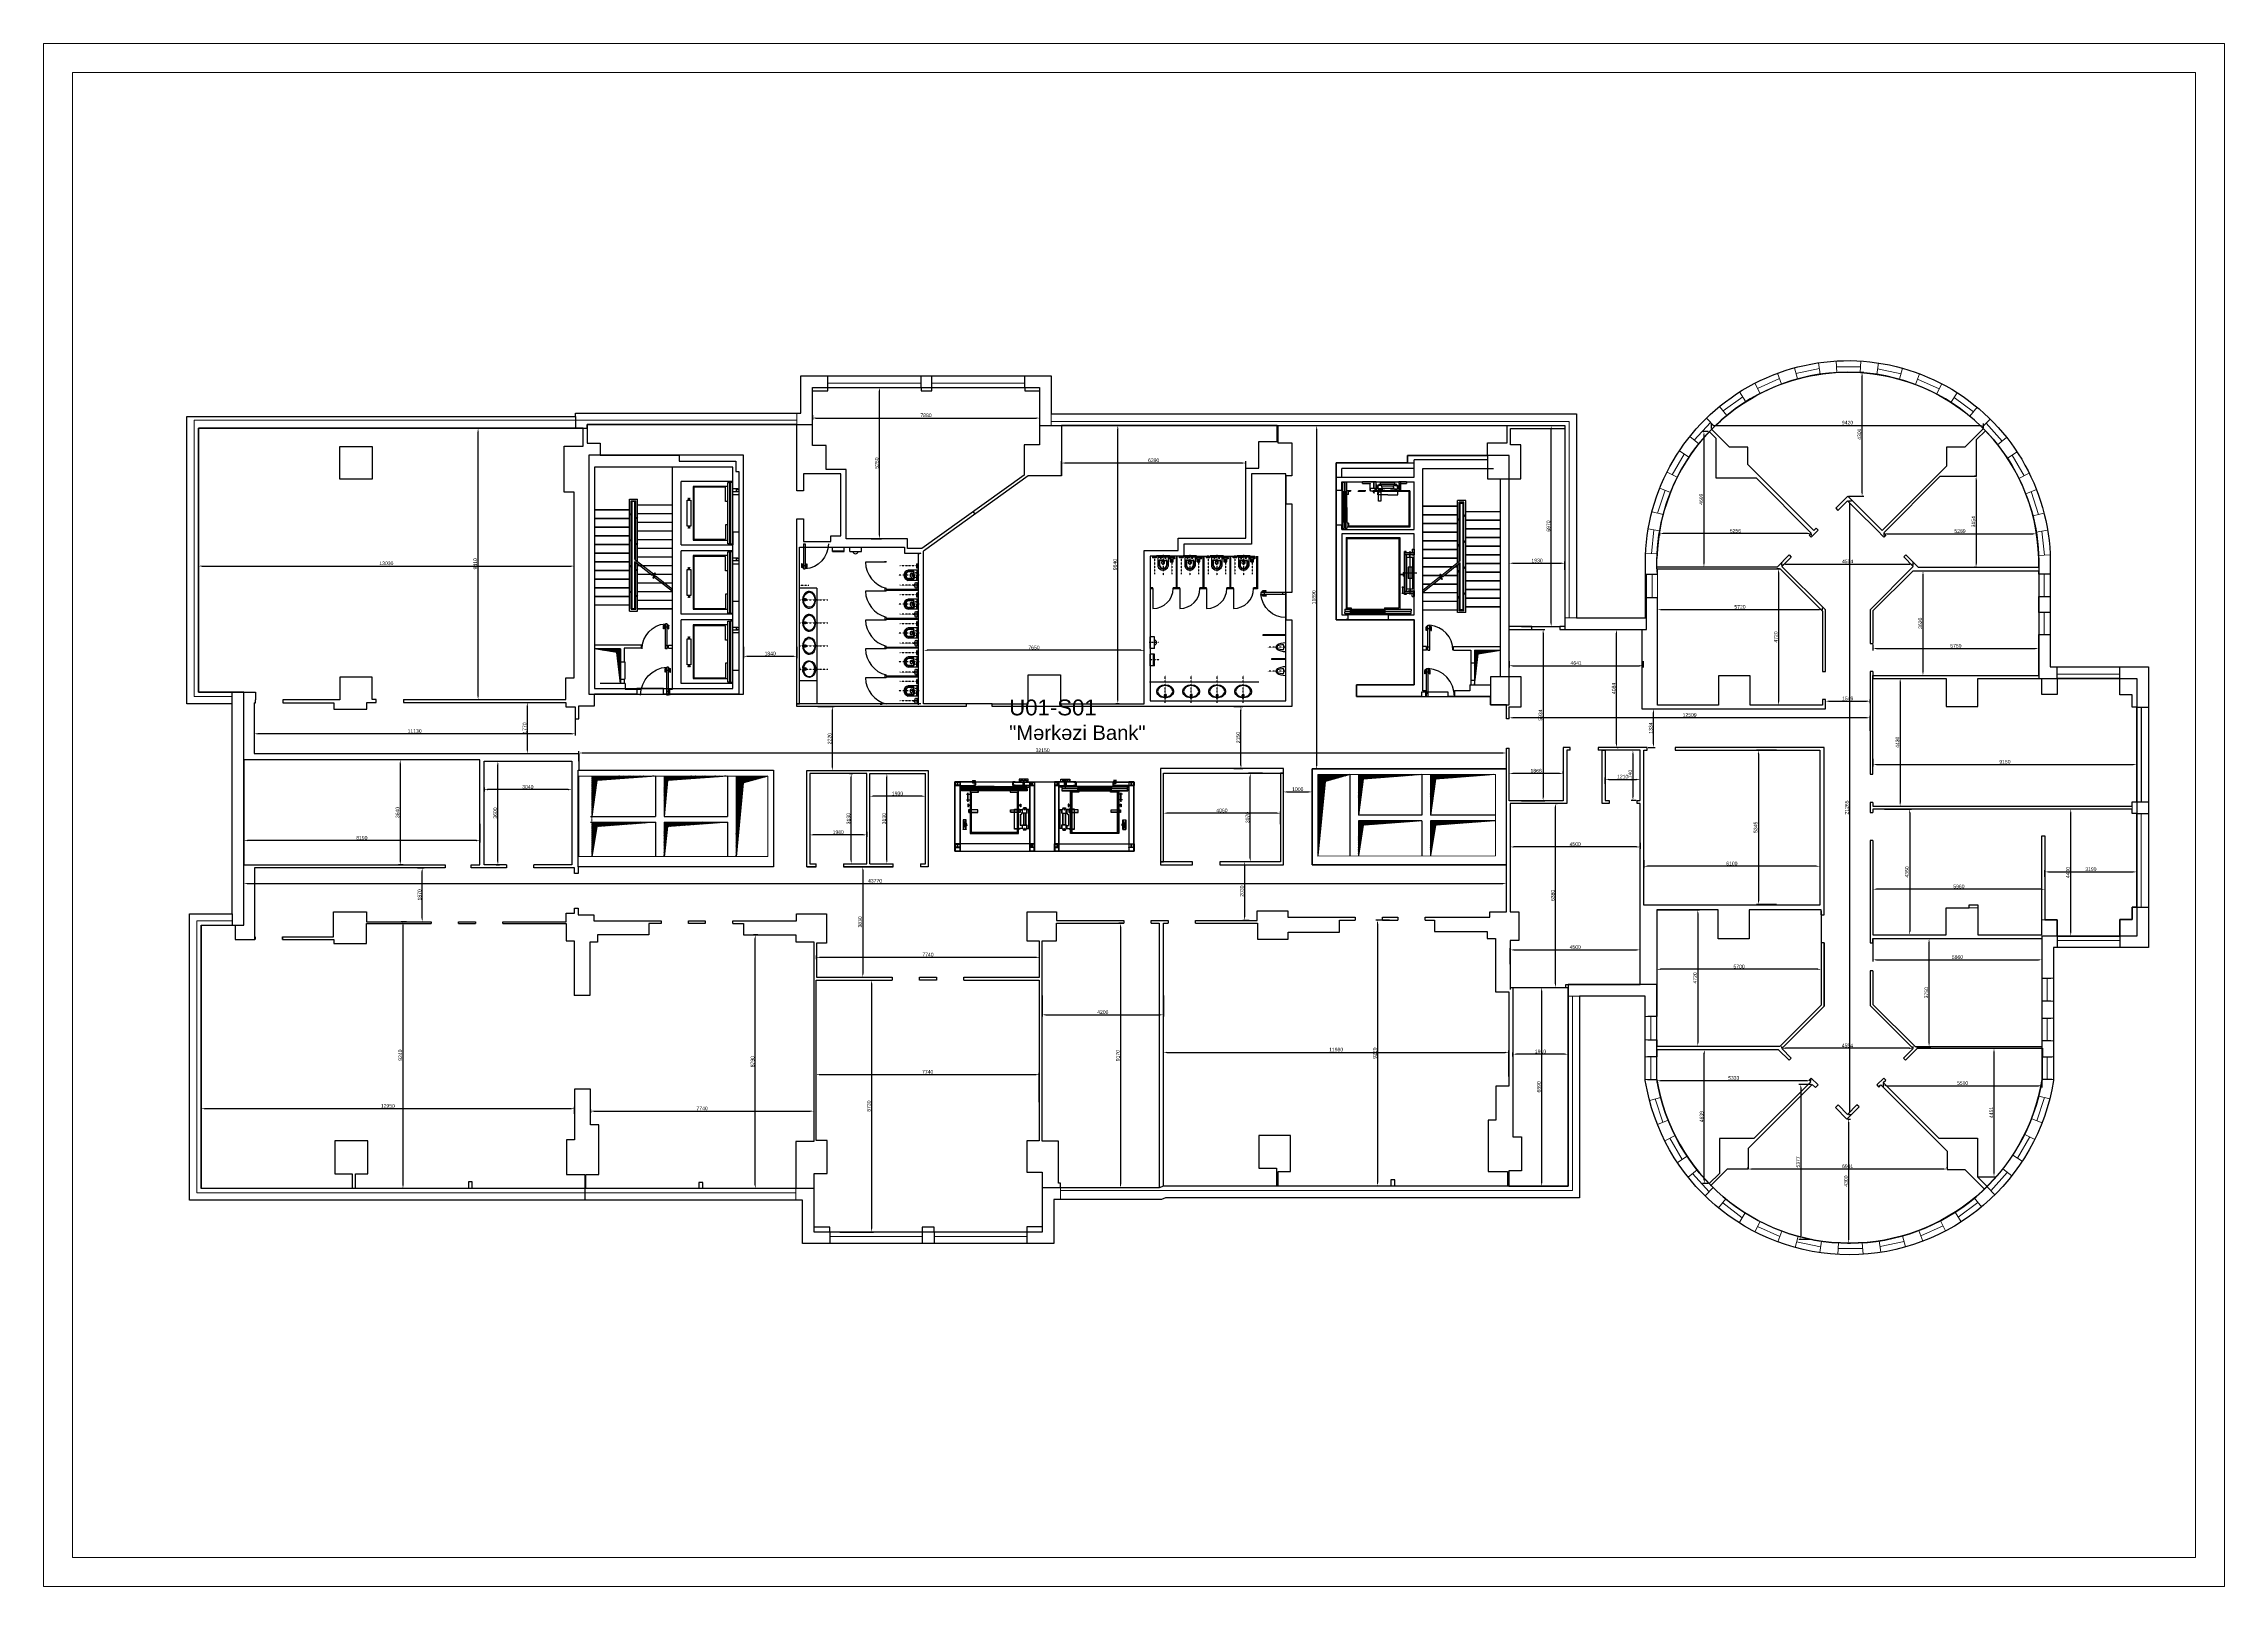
# Model space of a CAD drawing. Header units: millimetres. Extents: x 1179129 to 1254729, y -52846 to 614.
import ezdxf

# ---------------------------------------------------------------- set-up
doc = ezdxf.new("R2010")
doc.units = ezdxf.units.MM
for name, pattern in [('DASHDOT2', [12.7, 6.35, -3.175, 0, -3.175]), ('HIDDEN', [0.375, 0.25, -0.125]), ('HIDDEN2', [4.7625, 3.175, -1.5875]), ('PHANTOMX2', [127, 63.5, -12.7, 12.7, -12.7, 12.7, -12.7])]:
    doc.linetypes.add(name, pattern=pattern)
for name, color, linetype in [('Baca', 7, 'Continuous'), ('Divar-esas', 7, 'Continuous'), ('Divar-komek', 7, 'Continuous'), ('Lift', 7, 'Continuous'), ('Meheccer', 7, 'Continuous'), ('Pillekan', 7, 'Continuous'), ('plita 2', 7, 'Continuous'), ('Qapi', 7, 'Continuous'), ('Santexnika', 7, 'Continuous'), ('sutun1', 7, 'Continuous')]:
    doc.layers.add(name, color=color, linetype=linetype)
doc.layers.add('Obyekt', color=1, linetype='Continuous', lineweight=5)
doc.layers.add('plita', color=182, linetype='Continuous', lineweight=5, true_color=0x3a07c5)
doc.layers.get('Obyekt').off()
doc.styles.get("Standard").update_dxf_attribs({"font": 'arial.ttf'})
doc.dimstyles.new('ISO-25', dxfattribs={"dimscale": 50, "dimtxt": 2.5, "dimasz": 2.5, "dimexe": 1.25, "dimexo": 0.625, "dimtad": 1, "dimdec": 0, "dimtxsty": 'Standard', "dimcen": 2.5, "dimazin": 3, "dimtfac": 1, "dimtdec": 0, "dimtmove": 0, "dimatfit": 3})

# ---------------------------------------------------------------- blocks, each defined once
blk = doc.blocks.new('Cam90')
at = {"layer": 'Qapi', "linetype": 'Continuous'}
for p, q in [((-93.1, 68.9), (-93.1, 80.4)), ((-88.7, 82.2), (-91.3, 82.2)), ((-88.7, 82.2), (-91.3, 82.2)), ((-88.7, 82.2), (-91.3, 82.2)), ((-91.3, 68.9), (-91.3, 80.4)), ((-88.7, 80.4), (-91.3, 80.4)), ((-86.9, 84), (-88.7, 84)), ((-88.7, 78.7), (-88.7, 84)), ((-88.7, 78.7), (-88.7, 84)), ((-86.9, 78.7), (-88.7, 78.7)), ((-80.7, 84), (-78.9, 84)), ((-80.7, 78.7), (-78.9, 78.7)), ((-78.9, 78.7), (-78.9, 84)), ((-78.9, 78.7), (-78.9, 84)), ((-78.9, 82.2), (-76.2, 82.2)), ((-78.9, 82.2), (-76.2, 82.2)), ((-78.9, 82.2), (-76.2, 82.2)), ((-78.9, 80.4), (-76.2, 80.4)), ((-76.2, 68.9), (-76.2, 80.4)), ((-74.4, 68.9), (-74.4, 80.4)), ((-91.3, 68.9), (-93.1, 68.9)), ((-76.2, 68.9), (-74.4, 68.9))]:
    blk.add_line(p, q, dxfattribs=at)
at = {"layer": 'Qapi'}
for p, q in [((-86.9, 86.7), (-80.7, 86.7)), ((-86.9, 86.7), (-80.7, 86.7)), ((-86.9, 0), (-86.9, 86.7)), ((-80.7, 0), (-80.7, 86.7)), ((-86.9, 75.1), (-80.7, 75.1)), ((-86.9, 11.6), (-80.7, 11.6)), ((-86.9, 0), (-80.7, 0)), ((-86.9, 0), (-80.7, 0))]:
    blk.add_line(p, q, dxfattribs=at)
at = {"layer": 'Qapi', "linetype": 'Continuous'}
for centre, start, end in [((-91.3, 80.4), 90, 180), ((-76.2, 80.4), 0, 90)]:
    blk.add_arc(centre, 1.78, start, end, dxfattribs=at)
at = {"layer": 'Qapi'}
blk.add_arc((-86.9, 0), 86.9, 0, 85.89346, dxfattribs=at)
blk = doc.blocks.new('Cam100')
at = {"layer": 'Qapi', "linetype": 'Continuous'}
for p, q in [((-103.1, 78.9), (-103.1, 90.5)), ((-101.3, 78.9), (-103.1, 78.9)), ((-98.7, 92.2), (-101.3, 92.2)), ((-98.7, 92.2), (-101.3, 92.2)), ((-98.7, 92.2), (-101.3, 92.2)), ((-101.3, 78.9), (-101.3, 90.5)), ((-98.7, 90.5), (-101.3, 90.5)), ((-96.9, 94), (-98.7, 94)), ((-98.7, 88.7), (-98.7, 94)), ((-98.7, 88.7), (-98.7, 94)), ((-96.9, 88.7), (-98.7, 88.7)), ((-90.7, 94), (-88.9, 94)), ((-90.7, 88.7), (-88.9, 88.7)), ((-88.9, 88.7), (-88.9, 94)), ((-88.9, 88.7), (-88.9, 94)), ((-88.9, 92.2), (-86.2, 92.2)), ((-88.9, 92.2), (-86.2, 92.2)), ((-88.9, 92.2), (-86.2, 92.2)), ((-88.9, 90.5), (-86.2, 90.5)), ((-86.2, 78.9), (-86.2, 90.5)), ((-86.2, 78.9), (-84.4, 78.9)), ((-84.4, 78.9), (-84.4, 90.5))]:
    blk.add_line(p, q, dxfattribs=at)
at = {"layer": 'Qapi'}
for p, q in [((-96.9, 96.7), (-90.7, 96.7)), ((-96.9, 0), (-96.9, 96.7)), ((-96.9, 85.1), (-90.7, 85.1)), ((-96.9, 85.1), (-90.7, 85.1)), ((-90.7, 0), (-90.7, 96.7)), ((-96.9, 11.6), (-90.7, 11.6)), ((-96.9, 0), (-90.7, 0))]:
    blk.add_line(p, q, dxfattribs=at)
at = {"layer": 'Qapi', "linetype": 'Continuous'}
for centre, start, end in [((-101.3, 90.5), 90, 180), ((-86.2, 90.5), 0, 90)]:
    blk.add_arc(centre, 1.78, start, end, dxfattribs=at)
at = {"layer": 'Qapi'}
blk.add_arc((-96.9, 0), 96.9, 0, 86.31792, dxfattribs=at)
blk = doc.blocks.new('A$C465D4C69')
at = {"layer": 'Lift'}
for p, q in [((59.4, 263.5), (59.4, 15)), ((245.6, 263.5), (59.4, 263.5)), ((62.5, 260.5), (62.5, 20.5)), ((242.5, 260.5), (62.5, 260.5)), ((242.5, 260.5), (242.5, 20.5)), ((245.6, 263.5), (245.6, 15)), ((16.5, 223.6), (10, 223.6)), ((10, 223.6), (10, 203.6)), ((16.5, 203.6), (10, 203.6)), ((10.6, 223.6), (10.6, 203.6)), ((41.6, 211.6), (11, 211.6)), ((11, 211.6), (11, 205.1)), ((41.6, 205.7), (11, 205.7)), ((41.6, 205.1), (11, 205.1)), ((13.6, 86.2), (13.6, 196.2)), ((34.6, 196.2), (13.6, 196.2)), ((16.5, 223.6), (16.5, 211.6)), ((16.5, 205.1), (16.5, 203.6)), ((17.5, 161.2), (30.8, 161.2)), ((17.5, 161.2), (17.5, 121.2)), ((30.5, 205.1), (17.8, 205.1)), ((17.8, 204.7), (17.8, 205.1)), ((18.1, 204.3), (22.9, 204)), ((23.3, 196.3), (23.3, 200.6)), ((23.4, 196.2), (23.3, 196.3)), ((23.4, 196.2), (24.8, 196.2)), ((23.4, 196.2), (24.8, 196.2)), ((23.6, 201.1), (23.6, 203.3)), ((24.1, 216.2), (24.1, 66.2)), ((24.6, 201.1), (24.6, 203.3)), ((24.8, 196.2), (24.9, 196.3)), ((24.9, 196.3), (24.9, 200.6)), ((25.3, 204), (30.1, 204.3)), ((30.5, 204.7), (30.5, 205.1)), ((30.8, 161.2), (30.8, 121.2)), ((34.6, 86.2), (34.6, 196.2)), ((37.6, 215.7), (42.6, 215.7)), ((37.6, 211.6), (37.6, 215.7)), ((37.6, 205.1), (37.6, 77.3)), ((41.6, 205.1), (41.6, 211.6)), ((42.3, 66.7), (42.3, 215.7)), ((42.6, 66.7), (42.6, 215.7)), ((39.6, 141.2), (0, 141.2)), ((16.5, 78.8), (10, 78.8)), ((10, 78.8), (10, 58.8)), ((10.6, 58.8), (10.6, 78.8)), ((11, 70.8), (11, 77.3)), ((41.6, 77.3), (11, 77.3)), ((41.6, 76.7), (11, 76.7)), ((34.6, 86.2), (13.6, 86.2)), ((16.5, 77.3), (16.5, 78.8)), ((17.5, 121.2), (30.8, 121.2)), ((17.8, 77.7), (17.8, 77.3)), ((30.5, 77.3), (17.8, 77.3)), ((18.1, 78.1), (22.9, 78.4)), ((23.4, 86.2), (23.3, 86.1)), ((23.3, 86.1), (23.3, 81.7)), ((23.4, 86.2), (24.8, 86.2)), ((23.4, 86.2), (24.8, 86.2)), ((23.6, 81.3), (23.6, 79.1)), ((24.6, 81.3), (24.6, 79.1)), ((24.8, 86.2), (24.9, 86.1)), ((24.9, 86.1), (24.9, 81.7)), ((25.3, 78.4), (30.1, 78.1)), ((30.5, 77.7), (30.5, 77.3)), ((41.6, 70.8), (41.6, 77.3)), ((52, 91.2), (46, 91.2)), ((47, 142.5), (46.6, 142.5)), ((46.6, 129.8), (46.6, 142.5)), ((47, 129.8), (46.6, 129.8)), ((47.4, 142.2), (47.7, 137.4)), ((47.7, 135), (47.4, 130.2)), ((50.6, 136.7), (48.4, 136.7)), ((50.6, 135.7), (48.4, 135.7)), ((49, 68.2), (49, 94.2)), ((55.4, 137), (51.1, 137)), ((55.4, 135.4), (51.1, 135.4)), ((55.5, 136.9), (55.4, 137)), ((55.5, 135.5), (55.4, 135.4)), ((55.5, 136.9), (55.5, 135.5)), ((55.5, 136.9), (55.5, 135.5)), ((55.5, 135.5), (55.5, 136.9)), ((16.5, 58.8), (10, 58.8)), ((41.6, 70.8), (11, 70.8)), ((16.5, 58.8), (16.5, 70.8)), ((20, 15), (20, 9)), ((250, 15), (20, 15)), ((250, 9), (20, 9)), ((20.5, 6), (249.5, 6)), ((20.5, 0), (20.5, 6)), ((37.6, 70.8), (37.6, 66.7)), ((37.6, 66.7), (42.6, 66.7)), ((52, 71.2), (46, 71.2)), ((112.5, 20.5), (62.5, 20.5)), ((110, 11.4), (110, 14.6)), ((230, 14.6), (110, 14.6)), ((230, 11.4), (110, 11.4)), ((110, 4.1), (230, 4.1)), ((110, 0.9), (110, 4.1)), ((110, 0.9), (230, 0.9)), ((112.5, 20.5), (112.5, 15)), ((170, 11.4), (170, 14.6)), ((170, 0.9), (170, 4.1)), ((242.5, 20.5), (227.5, 20.5)), ((227.5, 20.5), (227.5, 15)), ((230, 11.4), (230, 14.6)), ((230, 0.9), (230, 4.1)), ((249.5, 0), (249.5, 6)), ((250, 15), (250, 9)), ((249.5, 0), (20.5, 0))]:
    blk.add_line(p, q, dxfattribs=at)
for centre in [(49, 91.2), (49, 71.2)]:
    blk.add_circle(centre, 0.4, dxfattribs=at)
for centre, radius, start, end in [((18.2, 204.7), 0.4, 180, 266.86899), ((22.9, 203.3), 0.7, 0, 86.86899), ((23.1, 201.1), 0.5, 294.33053, 0), ((25.3, 203.3), 0.7, 93.13101, 180), ((25.1, 201.1), 0.5, 180, 245.66947), ((30.1, 204.7), 0.4, 273.13101, 0), ((18.2, 77.7), 0.4, 93.13101, 180), ((22.9, 79.1), 0.7, 273.13101, 0), ((23.1, 81.3), 0.5, 0, 65.66947), ((25.1, 81.3), 0.5, 114.33053, 180), ((25.3, 79.1), 0.7, 180, 266.86899), ((30.1, 77.7), 0.4, 0, 86.86899), ((47, 142.1), 0.4, 3.13101, 90), ((47, 130.2), 0.4, 270, 356.86899), ((48.4, 137.4), 0.7, 183.13101, 270), ((48.4, 135), 0.7, 90, 176.86899), ((50.6, 137.2), 0.5, 270, 335.66947), ((50.6, 135.2), 0.5, 24.33053, 90)]:
    blk.add_arc(centre, radius, start, end, dxfattribs=at)
blk = doc.blocks.new('A$C506E1792')
at = {"layer": 'Lift'}
for p, q in [((0, 175.6), (218.5, 175.6)), ((0, 49.4), (0, 175.6)), ((3, 172.5), (213, 172.5)), ((3, 52.5), (3, 172.5)), ((213, 162.5), (213, 172.5)), ((213, 162.5), (218.5, 162.5)), ((218.5, 180.5), (224.5, 180.5)), ((218.5, 107.5), (218.5, 180.5)), ((222.1, 157.5), (218.9, 157.5)), ((218.9, 107.5), (218.9, 157.5)), ((222.1, 107.5), (222.1, 157.5)), ((224.5, 107.5), (224.5, 180.5)), ((227.5, 180), (227.5, 107.5)), ((233.5, 180), (227.5, 180)), ((229.4, 107.5), (229.4, 157.5)), ((232.6, 157.5), (229.4, 157.5)), ((232.6, 107.5), (232.6, 157.5)), ((233.5, 180), (233.5, 20)), ((218.5, 107.5), (218.5, 19.5)), ((222.1, 107.5), (218.9, 107.5)), ((218.9, 107.5), (218.9, 52.5)), ((222.1, 107.5), (222.1, 52.5)), ((224.5, 107.5), (224.5, 19.5)), ((227.5, 20), (227.5, 107.5)), ((232.6, 107.5), (229.4, 107.5)), ((229.4, 107.5), (229.4, 52.5)), ((232.6, 107.5), (232.6, 52.5)), ((164, 24.5), (164, 17.5)), ((213, 62.5), (213, 52.5)), ((213, 62.5), (218.5, 62.5)), ((218.5, 19.5), (224.5, 19.5)), ((222.1, 52.5), (218.9, 52.5)), ((233.5, 20), (227.5, 20)), ((232.6, 52.5), (229.4, 52.5))]:
    blk.add_line(p, q, dxfattribs=at)
at = {"layer": 'Lift', "linetype": 'PHANTOMX2', "ltscale": 2}
for p, q in [((0, 49.4), (218.5, 49.4)), ((3, 52.5), (213, 52.5)), ((32.5, 24), (12, 24)), ((12, 17.5), (12, 24)), ((38.5, 17.5), (12, 17.5)), ((30.7, 38.8), (30.7, 17.5)), ((31.5, 25), (31, 25)), ((31, 24), (31, 25)), ((31.7, 38.8), (31.7, 17.5)), ((32, 46.2), (38, 46.2)), ((32, 27.7), (32, 46.2)), ((32, 27.7), (32.5, 27.7)), ((32.5, 27.7), (37.5, 27.7)), ((32.5, 26), (32.5, 27.7)), ((37.5, 24), (32.5, 24)), ((37.5, 27.7), (37.5, 45.9)), ((37.5, 27.7), (38, 27.7)), ((37.5, 24), (37.5, 27.7)), ((38.5, 24), (37.5, 24)), ((37.6, 46.2), (37.6, 27.7)), ((38, 27.7), (38, 46.2)), ((38, 36.9), (38, 41.4)), ((38, 41.4), (38.1, 41.4)), ((38, 36.9), (38, 32.5)), ((38, 32.5), (38.1, 32.5)), ((38.5, 17.5), (38.5, 24)), ((38.8, 40.6), (39.1, 37.8)), ((38.8, 33.2), (39.1, 36)), ((40.5, 37.3), (39.6, 37.3)), ((40.5, 36.5), (39.6, 36.5)), ((40.9, 37.7), (40.5, 37.3)), ((40.9, 36.1), (40.5, 36.5)), ((41, 35.1), (40.7, 35.1)), ((40.7, 35.1), (40.7, 34.5)), ((41.2, 34.5), (40.7, 34.5)), ((41.2, 39.4), (40.8, 39.4)), ((40.8, 39.4), (40.8, 38.8)), ((41.3, 38.8), (40.8, 38.8)), ((44.1, 37.7), (40.9, 37.7)), ((44.1, 36.1), (40.9, 36.1)), ((41, 35.1), (41, 36.1)), ((44.3, 36.1), (41, 36.1)), ((41.2, 40.9), (44.2, 43.9)), ((41.2, 39.4), (41.2, 40.9)), ((41.2, 32.9), (41.2, 34.5)), ((41.2, 32.9), (44.2, 29.9)), ((41.3, 38.8), (41.3, 38.4)), ((41.3, 38.4), (41.3, 37.8)), ((44.3, 37.8), (41.3, 37.8)), ((56.2, 42.7), (41.9, 42.7)), ((41.9, 41.6), (41.9, 42.7)), ((41.9, 32.2), (41.9, 31.2)), ((56.2, 31.2), (41.9, 31.2)), ((42.5, 63.8), (42.2, 63.8)), ((42.2, 63.8), (42.2, 56.1)), ((42.5, 56.1), (42.2, 56.1)), ((42.5, 63.8), (42.5, 64.1)), ((76.7, 64.1), (42.5, 64.1)), ((42.5, 54.3), (42.5, 56.1)), ((42.5, 51.8), (42.5, 54.3)), ((42.5, 51.8), (43.5, 51.8)), ((44.1, 37.7), (44.2, 37.6)), ((44.1, 36.1), (44.2, 36.2)), ((52.2, 43.9), (44.2, 43.9)), ((44.2, 36.9), (44.2, 37.6)), ((44.2, 36.9), (44.2, 36.2)), ((52.2, 29.9), (44.2, 29.9)), ((44.3, 37.8), (44.3, 36.1)), ((46.2, 50.3), (45, 50.3)), ((45.2, 44.4), (45.2, 43.9)), ((45.2, 29.9), (45.2, 29.4)), ((46.2, 50.3), (46.2, 44.6)), ((46.7, 45.9), (51.2, 45.9)), ((46.7, 44.1), (47.1, 44.1)), ((46.7, 27.9), (51.2, 27.9)), ((47.1, 43.7), (47.1, 44.1)), ((47.1, 43.7), (55.5, 43.7)), ((51.2, 45.3), (51.2, 45.9)), ((51.2, 45.3), (51.7, 45.3)), ((51.2, 27.9), (51.2, 28.5)), ((51.7, 28.5), (51.2, 28.5)), ((51.7, 51.9), (91.2, 51.9)), ((51.7, 45.3), (51.7, 51.9)), ((51.7, 28.5), (51.7, 27.9)), ((51.7, 28.5), (51.7, 21.9)), ((51.7, 27.9), (101.7, 27.9)), ((51.7, 21.9), (101.7, 21.9)), ((52.2, 42.7), (52.2, 43.9)), ((52.2, 29.9), (52.2, 31.2)), ((55.5, 43.7), (55.5, 43.3)), ((55.5, 43.3), (55.6, 43.2)), ((67.2, 43.2), (55.6, 43.2)), ((56.2, 36.9), (56.2, 42.7)), ((97.2, 40.7), (56.2, 40.7)), ((56.2, 36.9), (56.2, 31.2)), ((97.2, 33.2), (56.2, 33.2)), ((67.2, 43.2), (67.2, 42.4)), ((67.2, 42.4), (86.2, 42.4)), ((76.7, 64.1), (110.9, 64.1)), ((86.2, 43.2), (97.8, 43.2)), ((86.2, 43.2), (86.2, 42.4)), ((91.2, 51.9), (95.9, 45.3)), ((95.9, 45.3), (102.2, 45.3)), ((97.2, 36.9), (97.2, 42.7)), ((97.2, 42.7), (111.5, 42.7)), ((97.2, 36.9), (97.2, 31.2)), ((97.2, 31.2), (111.5, 31.2)), ((97.9, 43.3), (97.8, 43.2)), ((97.9, 43.7), (97.9, 43.3)), ((106.3, 43.7), (97.9, 43.7)), ((101.2, 42.7), (101.2, 43.9)), ((101.2, 43.9), (109.2, 43.9)), ((101.2, 29.9), (101.2, 31.2)), ((101.2, 29.9), (109.2, 29.9)), ((101.7, 28.5), (102.2, 28.5)), ((101.7, 28.5), (101.7, 27.9)), ((101.7, 28.5), (101.7, 21.9)), ((106.7, 45.9), (102.2, 45.9)), ((102.2, 45.3), (102.2, 45.9)), ((102.2, 27.9), (102.2, 28.5)), ((106.7, 27.9), (102.2, 27.9)), ((106.7, 44.1), (106.3, 44.1)), ((106.3, 43.7), (106.3, 44.1)), ((107.2, 50.3), (107.2, 44.6)), ((107.2, 50.3), (108.5, 50.3)), ((108.2, 44.4), (108.2, 43.9)), ((108.2, 29.9), (108.2, 29.4)), ((109.1, 37.8), (112.1, 37.8)), ((109.1, 37.8), (109.1, 36.1)), ((109.1, 36.1), (112.4, 36.1)), ((112.2, 40.9), (109.2, 43.9)), ((109.3, 37.7), (109.2, 37.6)), ((109.2, 36.9), (109.2, 37.6)), ((109.2, 36.9), (109.2, 36.2)), ((109.3, 36.1), (109.2, 36.2)), ((112.2, 32.9), (109.2, 29.9)), ((109.3, 37.7), (112.5, 37.7)), ((109.3, 36.1), (112.5, 36.1)), ((110.9, 51.8), (110, 51.8)), ((110.9, 63.8), (110.9, 64.1)), ((110.9, 63.8), (111.2, 63.8)), ((110.9, 56.1), (111.2, 56.1)), ((110.9, 54.3), (110.9, 56.1)), ((110.9, 51.8), (110.9, 54.3)), ((111.2, 63.8), (111.2, 56.1)), ((111.5, 41.6), (111.5, 42.7)), ((111.5, 32.2), (111.5, 31.2)), ((112.1, 38.8), (112.1, 38.4)), ((112.1, 38.8), (112.6, 38.8)), ((112.1, 38.4), (112.1, 37.8)), ((112.2, 39.4), (112.2, 40.9)), ((112.2, 39.4), (112.6, 39.4)), ((112.2, 32.9), (112.2, 34.5)), ((112.2, 34.5), (112.7, 34.5)), ((112.4, 35.1), (112.4, 36.1)), ((112.4, 35.1), (112.7, 35.1)), ((112.5, 37.7), (112.9, 37.3)), ((112.5, 36.1), (112.9, 36.5)), ((112.6, 39.4), (112.6, 38.8)), ((112.7, 35.1), (112.7, 34.5)), ((112.9, 37.3), (113.8, 37.3)), ((112.9, 36.5), (113.8, 36.5)), ((114.6, 40.6), (114.3, 37.8)), ((114.6, 33.2), (114.3, 36)), ((115.4, 41.4), (115.3, 41.4)), ((115.4, 32.5), (115.3, 32.5)), ((117, 46.2), (115.4, 46.2)), ((115.4, 46.2), (115.4, 27.7)), ((115.4, 36.9), (115.4, 41.4)), ((115.4, 36.9), (115.4, 32.5)), ((117, 27.7), (115.4, 27.7)), ((115.9, 27.7), (115.9, 46.2)), ((116.7, 51.3), (116.7, 48.3)), ((116.7, 51.3), (136.2, 51.3)), ((116.7, 50.9), (136.2, 50.9)), ((116.7, 48.3), (119.5, 48.3)), ((119.5, 48.3), (117, 48.3)), ((117, 48.3), (117, 17.5)), ((164, 17.5), (117, 17.5)), ((119.8, 51.3), (119.8, 51.4)), ((124.2, 51.3), (119.8, 51.3)), ((120.2, 47.6), (120.2, 41.8)), ((120.2, 41.8), (136.2, 41.8)), ((120.5, 52.1), (123.3, 52.4)), ((123.4, 57.4), (123.5, 57.5)), ((123.4, 57.4), (123.4, 54.2)), ((123.4, 54.2), (123.8, 53.8)), ((124.2, 57.5), (123.5, 57.5)), ((123.7, 38.8), (123.7, 17.5)), ((123.8, 53.8), (123.8, 52.9)), ((124.2, 57.5), (124.9, 57.5)), ((124.2, 51.3), (128.7, 51.3)), ((125, 54.2), (124.6, 53.8)), ((124.6, 53.8), (124.6, 52.9)), ((124.7, 38.8), (124.7, 17.5)), ((125, 57.4), (124.9, 57.5)), ((125, 57.4), (125, 54.2)), ((127.9, 52.1), (125.1, 52.4)), ((128.7, 51.3), (128.7, 51.4)), ((136.2, 51.3), (136.2, 41.8)), ((137.5, 48.3), (136.2, 48.3)), ((137.5, 25.5), (136.5, 25.5)), ((164, 24.5), (136.5, 24.5)), ((137.5, 48.3), (137.5, 25.5))]:
    blk.add_line(p, q, dxfattribs=at)
blk.add_lwpolyline([(108.4, 85.4), (108.4, 53.4), (100.1, 53.4), (100.1, 85.4)], close=True, dxfattribs=at)
for centre, radius, start, end in [((31.5, 26), 1, 270, 0), ((45, 51.8), 1.5, 180, 270), ((46.7, 44.4), 1.5, 90, 180), ((46.7, 29.4), 1.5, 180, 270), ((46.7, 44.6), 0.5, 180, 270), ((106.7, 44.4), 1.5, 70.52878, 90), ((106.7, 44.6), 0.5, 270, 0), ((106.7, 29.4), 1.5, 270, 289.47122), ((106.7, 44.4), 1.5, 0, 70.52878), ((106.7, 29.4), 1.5, 289.47122, 0), ((108.5, 51.8), 1.5, 270, 0), ((113.8, 37.8), 0.5, 270, 355.48231), ((113.8, 36), 0.5, 4.51769, 90), ((115.3, 40.6), 0.8, 90, 175.48231), ((115.3, 33.3), 0.8, 184.51769, 270), ((119.5, 47.6), 0.7, 0, 90), ((120.6, 51.4), 0.8, 94.51769, 180), ((123.3, 52.9), 0.5, 274.51769, 0), ((125.1, 52.9), 0.5, 180, 265.48231), ((127.9, 51.4), 0.8, 0, 85.48231), ((136.5, 25), 0.5, 90, 270)]:
    blk.add_arc(centre, radius, start, end, dxfattribs=at)
at = {"layer": 'Lift', "linetype": 'PHANTOMX2', "ltscale": 2, "extrusion": (0, 0, -1)}
for centre, major_axis, start_param, end_param in [((38.1, 40.6), (-0.566, 0.566), 0.785398, 2.277346), ((38.1, 33.3), (-0.566, 0.566), 2.435043, 3.926991), ((39.6, 37.8), (0.354, 0.354), 2.356194, 3.848142), ((39.6, 36), (-0.354, 0.354), 5.576636, 7.068583)]:
    blk.add_ellipse(centre, major_axis=major_axis, ratio=1, start_param=start_param, end_param=end_param, dxfattribs=at)
blk = doc.blocks.new('CRAIL')
for p, q in [((0, 10), (0, -10)), ((4, 14), (52, 14)), ((4, 6), (4, -6)), ((8, 10), (56, 10)), ((56, 40), (60, 40)), ((56, 40), (56, 18)), ((60, 40), (60, 14)), ((4, -14), (52, -14)), ((8, -10), (56, -10)), ((56, -18), (56, -40)), ((56, -40), (60, -40)), ((60, -14), (60, -40))]:
    blk.add_line(p, q)
for centre, start, end in [((4, 10), 90, 180), ((8, 6), 90, 180), ((52, 18), 270, 0), ((56, 14), 270, 0), ((4, -10), 180, 270), ((8, -6), 180, 270), ((52, -18), 0, 90), ((56, -14), 0, 90)]:
    blk.add_arc(centre, 4, start, end)
blk = doc.blocks.new('A$C43697719')
at = {"layer": 'Lift'}
for p, q in [((20.5, 13.9), (20.5, 200.1)), ((20.5, 200.1), (141.5, 200.1)), ((23.5, 17), (23.5, 197)), ((23.5, 197), (133.5, 197)), ((133.5, 147), (133.5, 197)), ((147.5, 213), (141.5, 213)), ((141.5, 213), (141.5, 1)), ((147.5, 1), (147.5, 213)), ((156, 214), (150.5, 214)), ((150.5, 214), (150.5, 0)), ((156, 0), (156, 214)), ((141.5, 147), (133.5, 147)), ((141.5, 13.9), (20.5, 13.9)), ((133.5, 17), (23.5, 17)), ((141.5, 67), (133.5, 67)), ((133.5, 67), (133.5, 17)), ((141.5, 1), (147.5, 1)), ((150.5, 0), (156, 0)), ((150.5, 0), (156, 0))]:
    blk.add_line(p, q, dxfattribs=at)
at = {"layer": 'Lift', "linetype": 'Continuous'}
for p, q in [((176, 32.5), (159, 32.5)), ((159, 21.5), (176, 21.5)), ((170.5, 30.5), (179, 30.5)), ((170.5, 23.5), (170.5, 30.5)), ((170.5, 23.5), (179, 23.5)), ((176, 30.5), (176, 32.5)), ((176, 21.5), (176, 23.5)), ((179, 31.5), (179.3, 31.5)), ((179, 22.5), (179.3, 22.5)), ((179.3, 22.5), (179.3, 31.5))]:
    blk.add_line(p, q, dxfattribs=at)
at = {"layer": 'Lift'}
blk.add_lwpolyline([(13, 152), (0, 152), (0, 62), (13, 62)], close=True, dxfattribs=at)
at = {"layer": 'Lift', "xscale": 0.1000000000058208, "yscale": 0.1000000000058208, "zscale": 0.1000000000058208}
for p, rotation in [((6.5, 152), 90), ((6.5, 62), 270)]:
    blk.add_blockref('CRAIL', p, dxfattribs=dict(at, rotation=rotation))
blk = doc.blocks.new('A$C4FB3406E')
at = {"layer": 'Santexnika', "ltscale": 6}
h = blk.add_hatch(dxfattribs=at)
h.set_pattern_fill('ANSI37', color=256, scale=0.2, angle=90, style=0)
h.set_pattern_definition([(135, (13983.2981, 30836.8366), (-0.449012806, -0.449012806), []), (225, (13983.2981, 30836.8366), (0.449012806, -0.449012806), [])])
h.paths.add_polyline_path([(12.2, 40.6), (12.2, 0), (15, 0), (15, 40.6)])
for p, q in [((15, 40.6), (0, 40.6)), ((0, 0), (0, 40.6)), ((15, 0), (0, 0)), ((12.2, 0), (12.2, 40.6)), ((15, 0), (15, 40.6))]:
    blk.add_line(p, q, dxfattribs=at)
blk = doc.blocks.new('A$C4D6E44AF')
at = {"layer": 'Santexnika', "ltscale": 6}
for p, q in [((15, 40.6), (0, 40.6)), ((0, 0), (0, 40.6)), ((15, 0), (15, 40.6)), ((15, 0), (0, 0))]:
    blk.add_line(p, q, dxfattribs=at)
blk.add_arc((12.6, 20.3), 9.71, 284.53292, 75.46708, dxfattribs=at)
blk = doc.blocks.new('A$C04CC05DC')
at = {"layer": 'Santexnika', "linetype": 'ByBlock'}
h = blk.add_hatch(dxfattribs=at)
h.set_pattern_fill('NET', color=256, scale=0.8, style=0)
h.paths.add_polyline_path([(10, 10), (0, 10), (0, 0), (10, 0)])
blk.add_lwpolyline([(0, 0), (10, 0), (10, 10), (0, 10)], close=True, dxfattribs=at)
blk = doc.blocks.new('d1')
at = {"layer": 'Santexnika'}
for p, q in [((0, 9.3), (0, -9.3)), ((2.8, 8.5), (2.8, 4.2)), ((4.1, 8), (2.8, 8)), ((3.9, 4.7), (2.8, 4.7)), ((10.4, -2.1), (10.4, 2.1)), ((2.8, -8.5), (2.8, -4.2)), ((3.9, -4.7), (2.8, -4.7)), ((4.1, -8), (2.8, -8))]:
    blk.add_line(p, q, dxfattribs=at)
for centre, radius, start, end in [((-0.8, -0.2), 9.57, 69.85435, 85.184), ((-0.8, 12.9), 9.57, 274.816, 290.14565), ((2.2, 8), 0.809, 41.50439, 67.0081), ((2.2, 4.7), 0.809, 292.9919, 318.49561), ((91.1, 0), 87.3, 173.50054, 186.49946), ((5.3, -10.4), 20.3, 80.56326, 92.82509), ((-332, -17.8), 341.7, 3.54797, 4.61154), ((10.4, 3.4), 1.27, 183.54797, 270.19609), ((10.7, 2.1), 0.369, 106.72201, 177.4622), ((10.7, -34.6), 37.1, 85.87567, 90.06518), ((10.4, 0), 3.76, 321.08635, 38.91365), ((14, 1.9), 0.374, 13.6921, 163.09557), ((0.7, 0), 13.7, 351.87244, 8.12756), ((-0.8, -12.9), 9.57, 69.85435, 85.184), ((-0.8, 0.2), 9.57, 274.816, 290.14565), ((2.2, -4.7), 0.809, 41.50439, 67.0081), ((2.2, -8), 0.809, 292.9919, 318.49561), ((5.3, 10.4), 20.3, 267.17491, 279.43674), ((-332, 17.8), 341.7, 355.38846, 356.45203), ((10.4, -3.4), 1.27, 89.80391, 176.45203), ((10.7, -2.1), 0.369, 182.5378, 253.27799), ((10.7, 34.6), 37.1, 269.93482, 274.12433), ((14, -1.9), 0.374, 196.90443, 346.3079)]:
    blk.add_arc(centre, radius, start, end, dxfattribs=at)
blk = doc.blocks.new('unitaz')
at = {"layer": 'Santexnika'}
for p, q in [((-17.8, 0), (17.8, 0)), ((-17.8, 0), (-17.8, -34.2)), ((17.8, 0), (17.8, -34.2)), ((-17.8, -3.3), (0, -3.3)), ((-13.5, -15.6), (-13.5, -32.3)), ((-11.9, -17.1), (-11.9, -32.2)), ((0, -13.4), (-11.4, -13.4)), ((-10.3, -6.4), (-5.7, -6.4)), ((0, -15), (-9.8, -15)), ((-8.1, -4.2), (-8.1, -8.5)), ((0, -18.6), (-4.6, -18.6)), ((17.8, -3.3), (0, -3.3)), ((0, -13.4), (11.4, -13.4)), ((0, -15), (9.8, -15)), ((0, -18.6), (4.6, -18.6)), ((5.8, -6.4), (10.4, -6.4)), ((8, -4.2), (8, -8.5)), ((11.9, -17.1), (11.9, -32.2)), ((13.5, -15.6), (13.5, -32.3))]:
    blk.add_line(p, q, dxfattribs=at)
at = {"layer": 'Santexnika', "color": 26, "linetype": 'DASHDOT2', "true_color": 0x791e15}
blk.add_line((0, 5), (0, -70), dxfattribs=at)
at = {"layer": 'Santexnika'}
for centre in [(-8.1, -6.4), (8, -6.4)]:
    blk.add_circle(centre, 1.11, dxfattribs=at)
for centre, radius, start, end in [((0.1, -29.5), 18.5, 194.76802, 269.56758), ((-11.4, -15.6), 2.16, 91.68559, 180.42385), ((0.4, -29.2), 14.3, 192.61651, 268.24867), ((-9.7, -17.1), 2.16, 91.68559, 180.42385), ((0.4, -29.2), 12.6, 193.64391, 268.29299), ((0.2, -21.8), 5.75, 146.44495, 237.97882), ((0.2, -19), 8.29, 247.85304, 268.38356), ((-0.2, -19), 8.29, 271.61644, 292.14696), ((-0.4, -29.2), 12.6, 271.70701, 346.35609), ((-0.1, -29.5), 18.5, 270.43242, 345.23198), ((-0.4, -29.2), 14.3, 271.75133, 347.38349), ((-0.2, -21.8), 5.75, 302.02118, 33.55505), ((9.7, -17.1), 2.16, 359.57615, 88.31441), ((11.4, -15.6), 2.16, 359.57615, 88.31441)]:
    blk.add_arc(centre, radius, start, end, dxfattribs=at)
blk = doc.blocks.new('d2')
at = {"layer": 'Santexnika'}
for p, q in [((-2.9, 6.5), (-4.6, 6.5)), ((-4.6, 6.5), (-4.6, -6.5)), ((-3.9, 7.5), (-3.9, 6.5)), ((-2.9, 7.5), (-2.9, -7.5)), ((-2.9, 1.6), (-1.8, 1.6)), ((-1.8, 2.2), (-1.8, -2.2)), ((0, -2.9), (0, 2.9)), ((-2.9, -6.5), (-4.6, -6.5)), ((-3.9, -6.5), (-3.9, -7.5)), ((-2.9, -1.6), (-1.8, -1.6))]:
    blk.add_line(p, q, dxfattribs=at)
for centre, radius, start, end in [((-3.4, 7.5), 0.5, 0, 180), ((-1.2, 1.6), 0.809, 112.9919, 138.49561), ((0.5, -0.8), 3.74, 98.0183, 122.55437), ((-3.4, -7.5), 0.5, 180, 0), ((-1.2, -1.6), 0.809, 221.50439, 247.0081), ((0.5, 0.8), 3.74, 237.44563, 261.9817)]:
    blk.add_arc(centre, radius, start, end, dxfattribs=at)
blk = doc.blocks.new('rak')
at = {"layer": 'Santexnika'}
for p, q in [((-5.5, 0), (5.5, 0)), ((-4.9, -19.4), (5.1, -19.4)), ((-2.9, -10.8), (-2.9, -11.2)), ((-2.9, -11.2), (3.1, -11.2)), ((0.1, -14.7), (0.1, -24.4)), ((3.1, -10.8), (3.1, -11.2))]:
    blk.add_line(p, q, dxfattribs=at)
for centre, radius in [((0.2, -19.5), 3.87), ((0.2, -19.3), 2.51)]:
    blk.add_circle(centre, radius, dxfattribs=at)
blk.add_ellipse((0.1, -33.4), major_axis=(29, 0), ratio=0.784483, start_param=1.67479, end_param=7.749988, dxfattribs=at)
blk.add_ellipse((0.1, -33.4), major_axis=(26.2, 0), ratio=0.761905, dxfattribs=at)
blk = doc.blocks.new('p3')
at = {"layer": 'Santexnika'}
blk.add_line((-124.8, 15991.5), (-124.8, 15961.5), dxfattribs=at)
for centre, major_axis, ratio, start_param, end_param in [((-124.8, 15976.5), (35, 0), 0.428571, 4.712389, 7.853982), ((-116.2, 15976.5), (0, -8.26), 0.28758, 3.141593, 6.283185), ((-114.9, 15976.5), (22.1, 0), 0.374986, 4.654388, 7.911983)]:
    blk.add_ellipse(centre, major_axis=major_axis, ratio=ratio, start_param=start_param, end_param=end_param, dxfattribs=at)
blk = doc.blocks.new('*D540')
at = {"color": 0, "lineweight": -2, "transparency": 16777216}
for p, q in [((1184497, -17642), (1184497, -17428)), ((1184622, -17490), (1197402, -17490)), ((1197527, -17642), (1197527, -17428))]:
    blk.add_line(p, q, dxfattribs=at)
at = {"color": 0, "transparency": 16777216}
for points in [[(1184622, -17470), (1184622, -17511), (1184497, -17490)], [(1197402, -17470), (1197402, -17511), (1197527, -17490)]]:
    blk.add_solid(points, dxfattribs=at)
at = {"layer": 'Defpoints', "color": 0, "transparency": 16777216}
for p in [(1184497, -17673), (1197527, -17490), (1197527, -17673)]:
    blk.add_point(p, dxfattribs=at)
at = {"color": 0, "transparency": 16777216, "insert": (1191012, -17395), "char_height": 125, "attachment_point": 5}
blk.add_mtext('13030', dxfattribs=at)
blk = doc.blocks.new('*D541')
at = {"color": 0, "lineweight": -2, "transparency": 16777216}
for p, q in [((1193917, -12708), (1194253, -12708)), ((1194191, -21993), (1194191, -12833)), ((1193917, -22118), (1194253, -22118))]:
    blk.add_line(p, q, dxfattribs=at)
at = {"color": 0, "transparency": 16777216}
for points in [[(1194170, -12833), (1194211, -12833), (1194191, -12708)], [(1194170, -21993), (1194211, -21993), (1194191, -22118)]]:
    blk.add_solid(points, dxfattribs=at)
at = {"layer": 'Defpoints', "color": 0, "transparency": 16777216}
for p in [(1193886, -12708), (1194191, -12708), (1193886, -22118)]:
    blk.add_point(p, dxfattribs=at)
at = {"color": 0, "transparency": 16777216, "insert": (1194095, -17413), "char_height": 125, "attachment_point": 5, "rotation": 90}
blk.add_mtext('9410', dxfattribs=at)
blk = doc.blocks.new('*D542')
at = {"color": 0, "lineweight": -2, "transparency": 16777216}
for p, q in [((1195533, -22218), (1195960, -22218)), ((1195898, -22343), (1195898, -23863)), ((1195533, -23988), (1195960, -23988))]:
    blk.add_line(p, q, dxfattribs=at)
at = {"color": 0, "transparency": 16777216}
for points in [[(1195877, -22343), (1195919, -22343), (1195898, -22218)], [(1195877, -23863), (1195919, -23863), (1195898, -23988)]]:
    blk.add_solid(points, dxfattribs=at)
at = {"layer": 'Defpoints', "color": 0, "transparency": 16777216}
for p in [(1195502, -22218), (1195502, -23988), (1195898, -23988)]:
    blk.add_point(p, dxfattribs=at)
at = {"color": 0, "transparency": 16777216, "insert": (1195803, -23103), "char_height": 125, "attachment_point": 5, "rotation": 90}
blk.add_mtext('1770', dxfattribs=at)
blk = doc.blocks.new('*D543')
at = {"color": 0, "lineweight": -2, "transparency": 16777216}
for p, q in [((1186427, -22604), (1186427, -23363)), ((1197557, -22604), (1197557, -23363)), ((1197432, -23301), (1186552, -23301))]:
    blk.add_line(p, q, dxfattribs=at)
at = {"color": 0, "transparency": 16777216}
for points in [[(1186552, -23280), (1186552, -23322), (1186427, -23301)], [(1197432, -23280), (1197432, -23322), (1197557, -23301)]]:
    blk.add_solid(points, dxfattribs=at)
at = {"layer": 'Defpoints', "color": 0, "transparency": 16777216}
for p in [(1186427, -22573), (1197557, -22573), (1186427, -23301)]:
    blk.add_point(p, dxfattribs=at)
at = {"color": 0, "transparency": 16777216, "insert": (1191992, -23206), "char_height": 125, "attachment_point": 5}
blk.add_mtext('11130', dxfattribs=at)
blk = doc.blocks.new('*D544')
at = {"color": 0, "lineweight": -2, "transparency": 16777216}
for p, q in [((1191599, -24208), (1191430, -24208)), ((1191493, -24333), (1191493, -27723)), ((1191599, -27848), (1191430, -27848))]:
    blk.add_line(p, q, dxfattribs=at)
at = {"color": 0, "transparency": 16777216}
for points in [[(1191472, -24333), (1191513, -24333), (1191493, -24208)], [(1191472, -27723), (1191513, -27723), (1191493, -27848)]]:
    blk.add_solid(points, dxfattribs=at)
at = {"layer": 'Defpoints', "color": 0, "transparency": 16777216}
for p in [(1191630, -24208), (1191493, -27848), (1191630, -27848)]:
    blk.add_point(p, dxfattribs=at)
at = {"color": 0, "transparency": 16777216, "insert": (1191397, -26028), "char_height": 125, "attachment_point": 5, "rotation": 90}
blk.add_mtext('3640', dxfattribs=at)
blk = doc.blocks.new('*D545')
at = {"color": 0, "lineweight": -2, "transparency": 16777216}
for p, q in [((1186067, -26426), (1186067, -27067)), ((1194257, -26426), (1194257, -27067)), ((1194132, -27004), (1186192, -27004))]:
    blk.add_line(p, q, dxfattribs=at)
at = {"color": 0, "transparency": 16777216}
for points in [[(1186192, -26984), (1186192, -27025), (1186067, -27004)], [(1194132, -26984), (1194132, -27025), (1194257, -27004)]]:
    blk.add_solid(points, dxfattribs=at)
at = {"layer": 'Defpoints', "color": 0, "transparency": 16777216}
for p in [(1186067, -26395), (1194257, -26395), (1186067, -27004)]:
    blk.add_point(p, dxfattribs=at)
at = {"color": 0, "transparency": 16777216, "insert": (1190162, -26909), "char_height": 125, "attachment_point": 5}
blk.add_mtext('8190', dxfattribs=at)
blk = doc.blocks.new('*D546')
at = {"color": 0, "lineweight": -2, "transparency": 16777216}
for p, q in [((1194818, -24248), (1194939, -24248)), ((1194877, -27723), (1194877, -24373)), ((1194818, -27848), (1194939, -27848))]:
    blk.add_line(p, q, dxfattribs=at)
at = {"color": 0, "transparency": 16777216}
for points in [[(1194856, -24373), (1194898, -24373), (1194877, -24248)], [(1194856, -27723), (1194898, -27723), (1194877, -27848)]]:
    blk.add_solid(points, dxfattribs=at)
at = {"layer": 'Defpoints', "color": 0, "transparency": 16777216}
for p in [(1194787, -24248), (1194877, -24248), (1194787, -27848)]:
    blk.add_point(p, dxfattribs=at)
at = {"color": 0, "transparency": 16777216, "insert": (1194782, -26048), "char_height": 125, "attachment_point": 5, "rotation": 90}
blk.add_mtext('3600', dxfattribs=at)
blk = doc.blocks.new('*D547')
at = {"color": 0, "lineweight": -2, "transparency": 16777216}
for p, q in [((1194397, -25161), (1194397, -25299)), ((1197312, -25237), (1194522, -25237)), ((1197437, -25161), (1197437, -25299))]:
    blk.add_line(p, q, dxfattribs=at)
at = {"color": 0, "transparency": 16777216}
for points in [[(1194522, -25216), (1194522, -25258), (1194397, -25237)], [(1197312, -25216), (1197312, -25258), (1197437, -25237)]]:
    blk.add_solid(points, dxfattribs=at)
at = {"layer": 'Defpoints', "color": 0, "transparency": 16777216}
for p in [(1194397, -25130), (1194397, -25237), (1197437, -25130)]:
    blk.add_point(p, dxfattribs=at)
at = {"color": 0, "transparency": 16777216, "insert": (1195917, -25142), "char_height": 125, "attachment_point": 5}
blk.add_mtext('3040', dxfattribs=at)
blk = doc.blocks.new('*D548')
at = {"color": 0, "lineweight": -2, "transparency": 16777216}
for p, q in [((1192085, -27948), (1192317, -27948)), ((1192254, -29693), (1192254, -28073)), ((1192085, -29818), (1192317, -29818))]:
    blk.add_line(p, q, dxfattribs=at)
at = {"color": 0, "transparency": 16777216}
for points in [[(1192233, -28073), (1192275, -28073), (1192254, -27948)], [(1192233, -29693), (1192275, -29693), (1192254, -29818)]]:
    blk.add_solid(points, dxfattribs=at)
at = {"layer": 'Defpoints', "color": 0, "transparency": 16777216}
for p in [(1192054, -27948), (1192254, -27948), (1192054, -29818)]:
    blk.add_point(p, dxfattribs=at)
at = {"color": 0, "transparency": 16777216, "insert": (1192159, -28883), "char_height": 125, "attachment_point": 5, "rotation": 90}
blk.add_mtext('1870', dxfattribs=at)
blk = doc.blocks.new('*D549')
at = {"color": 0, "lineweight": -2, "transparency": 16777216}
for p, q in [((1191708, -29818), (1191525, -29818)), ((1191588, -29943), (1191588, -38933)), ((1191708, -39058), (1191525, -39058))]:
    blk.add_line(p, q, dxfattribs=at)
at = {"color": 0, "transparency": 16777216}
for points in [[(1191567, -29943), (1191609, -29943), (1191588, -29818)], [(1191567, -38933), (1191609, -38933), (1191588, -39058)]]:
    blk.add_solid(points, dxfattribs=at)
at = {"layer": 'Defpoints', "color": 0, "transparency": 16777216}
for p in [(1191739, -29818), (1191588, -39058), (1191739, -39058)]:
    blk.add_point(p, dxfattribs=at)
at = {"color": 0, "transparency": 16777216, "insert": (1191493, -34438), "char_height": 125, "attachment_point": 5, "rotation": 90}
blk.add_mtext('9240', dxfattribs=at)
blk = doc.blocks.new('*D550')
at = {"color": 0, "lineweight": -2, "transparency": 16777216}
for p, q in [((1184587, -36347), (1184587, -36230)), ((1197537, -36466), (1197537, -36230)), ((1197412, -36293), (1184712, -36293))]:
    blk.add_line(p, q, dxfattribs=at)
at = {"color": 0, "transparency": 16777216}
for points in [[(1184712, -36272), (1184712, -36313), (1184587, -36293)], [(1197412, -36272), (1197412, -36313), (1197537, -36293)]]:
    blk.add_solid(points, dxfattribs=at)
at = {"layer": 'Defpoints', "color": 0, "transparency": 16777216}
for p in [(1184587, -36293), (1184587, -36379), (1197537, -36498)]:
    blk.add_point(p, dxfattribs=at)
at = {"color": 0, "transparency": 16777216, "insert": (1191062, -36197), "char_height": 125, "attachment_point": 5}
blk.add_mtext('12950', dxfattribs=at)
blk = doc.blocks.new('*D551')
at = {"color": 0, "lineweight": -2, "transparency": 16777216}
for p, q in [((1198087, -36324), (1198087, -36441)), ((1198212, -36378), (1205702, -36378)), ((1205827, -36324), (1205827, -36441))]:
    blk.add_line(p, q, dxfattribs=at)
at = {"color": 0, "transparency": 16777216}
for points in [[(1198212, -36357), (1198212, -36399), (1198087, -36378)], [(1205702, -36357), (1205702, -36399), (1205827, -36378)]]:
    blk.add_solid(points, dxfattribs=at)
at = {"layer": 'Defpoints', "color": 0, "transparency": 16777216}
for p in [(1198087, -36293), (1205827, -36293), (1205827, -36378)]:
    blk.add_point(p, dxfattribs=at)
at = {"color": 0, "transparency": 16777216, "insert": (1201957, -36283), "char_height": 125, "attachment_point": 5}
blk.add_mtext('7740', dxfattribs=at)
blk = doc.blocks.new('*D552')
at = {"color": 0, "lineweight": -2, "transparency": 16777216}
for p, q in [((1203891, -30268), (1203737, -30268)), ((1203800, -38933), (1203800, -30393)), ((1204090, -39058), (1203737, -39058))]:
    blk.add_line(p, q, dxfattribs=at)
at = {"color": 0, "transparency": 16777216}
for points in [[(1203779, -30393), (1203820, -30393), (1203800, -30268)], [(1203779, -38933), (1203820, -38933), (1203800, -39058)]]:
    blk.add_solid(points, dxfattribs=at)
at = {"layer": 'Defpoints', "color": 0, "transparency": 16777216}
for p in [(1203800, -30268), (1203922, -30268), (1204121, -39058)]:
    blk.add_point(p, dxfattribs=at)
at = {"color": 0, "transparency": 16777216, "insert": (1203705, -34663), "char_height": 125, "attachment_point": 5, "rotation": 90}
blk.add_mtext('8790', dxfattribs=at)
blk = doc.blocks.new('*D553')
at = {"color": 0, "lineweight": -2, "transparency": 16777216}
for p, q in [((1206731, -31838), (1207896, -31838)), ((1207833, -31963), (1207833, -40443)), ((1206731, -40568), (1207896, -40568))]:
    blk.add_line(p, q, dxfattribs=at)
at = {"color": 0, "transparency": 16777216}
for points in [[(1207812, -31963), (1207854, -31963), (1207833, -31838)], [(1207812, -40443), (1207854, -40443), (1207833, -40568)]]:
    blk.add_solid(points, dxfattribs=at)
at = {"layer": 'Defpoints', "color": 0, "transparency": 16777216}
for p in [(1206700, -31838), (1206700, -40568), (1207833, -40568)]:
    blk.add_point(p, dxfattribs=at)
at = {"color": 0, "transparency": 16777216, "insert": (1207738, -36203), "char_height": 125, "attachment_point": 5, "rotation": 90}
blk.add_mtext('8730', dxfattribs=at)
blk = doc.blocks.new('*D554')
at = {"color": 0, "lineweight": -2, "transparency": 16777216}
for p, q in [((1205907, -36062), (1205907, -35051)), ((1213522, -35114), (1206032, -35114)), ((1213647, -36062), (1213647, -35051))]:
    blk.add_line(p, q, dxfattribs=at)
at = {"color": 0, "transparency": 16777216}
for points in [[(1206032, -35093), (1206032, -35134), (1205907, -35114)], [(1213522, -35093), (1213522, -35134), (1213647, -35114)]]:
    blk.add_solid(points, dxfattribs=at)
at = {"layer": 'Defpoints', "color": 0, "transparency": 16777216}
for p in [(1205907, -35114), (1205907, -36093), (1213647, -36093)]:
    blk.add_point(p, dxfattribs=at)
at = {"color": 0, "transparency": 16777216, "insert": (1209777, -35019), "char_height": 125, "attachment_point": 5}
blk.add_mtext('7740', dxfattribs=at)
blk = doc.blocks.new('*D555')
at = {"color": 0, "lineweight": -2, "transparency": 16777216}
for p, q in [((1207293, -27908), (1207590, -27908)), ((1207528, -28033), (1207528, -31613)), ((1207263, -31738), (1207590, -31738))]:
    blk.add_line(p, q, dxfattribs=at)
at = {"color": 0, "transparency": 16777216}
for points in [[(1207507, -28033), (1207548, -28033), (1207528, -27908)], [(1207507, -31613), (1207548, -31613), (1207528, -31738)]]:
    blk.add_solid(points, dxfattribs=at)
at = {"layer": 'Defpoints', "color": 0, "transparency": 16777216}
for p in [(1207262, -27908), (1207232, -31738), (1207528, -31738)]:
    blk.add_point(p, dxfattribs=at)
at = {"color": 0, "transparency": 16777216, "insert": (1207432, -29823), "char_height": 125, "attachment_point": 5, "rotation": 90}
blk.add_mtext('3830', dxfattribs=at)
blk = doc.blocks.new('*D556')
at = {"color": 0, "lineweight": -2, "transparency": 16777216}
for p, q in [((1205917, -31116), (1205917, -30986)), ((1213657, -31081), (1213657, -30986)), ((1213532, -31048), (1206042, -31048))]:
    blk.add_line(p, q, dxfattribs=at)
at = {"color": 0, "transparency": 16777216}
for points in [[(1206042, -31027), (1206042, -31069), (1205917, -31048)], [(1213532, -31027), (1213532, -31069), (1213657, -31048)]]:
    blk.add_solid(points, dxfattribs=at)
at = {"layer": 'Defpoints', "color": 0, "transparency": 16777216}
for p in [(1205917, -31048), (1205917, -31148), (1213657, -31113)]:
    blk.add_point(p, dxfattribs=at)
at = {"color": 0, "transparency": 16777216, "insert": (1209787, -30953), "char_height": 125, "attachment_point": 5}
blk.add_mtext('7740', dxfattribs=at)
blk = doc.blocks.new('*D557')
at = {"color": 0, "lineweight": -2, "transparency": 16777216}
for p, q in [((1208203, -24678), (1208424, -24678)), ((1208361, -27683), (1208361, -24803)), ((1208203, -27808), (1208424, -27808))]:
    blk.add_line(p, q, dxfattribs=at)
at = {"color": 0, "transparency": 16777216}
for points in [[(1208340, -24803), (1208382, -24803), (1208361, -24678)], [(1208340, -27683), (1208382, -27683), (1208361, -27808)]]:
    blk.add_solid(points, dxfattribs=at)
at = {"layer": 'Defpoints', "color": 0, "transparency": 16777216}
for p in [(1208172, -24678), (1208361, -24678), (1208172, -27808)]:
    blk.add_point(p, dxfattribs=at)
at = {"color": 0, "transparency": 16777216, "insert": (1208266, -26243), "char_height": 125, "attachment_point": 5, "rotation": 90}
blk.add_mtext('3130', dxfattribs=at)
blk = doc.blocks.new('*D558')
at = {"color": 0, "lineweight": -2, "transparency": 16777216}
for p, q in [((1207767, -25442), (1207767, -25401)), ((1209572, -25464), (1207892, -25464)), ((1209697, -25442), (1209697, -25401))]:
    blk.add_line(p, q, dxfattribs=at)
at = {"color": 0, "transparency": 16777216}
for points in [[(1207892, -25443), (1207892, -25485), (1207767, -25464)], [(1209572, -25443), (1209572, -25485), (1209697, -25464)]]:
    blk.add_solid(points, dxfattribs=at)
at = {"layer": 'Defpoints', "color": 0, "transparency": 16777216}
for p in [(1207767, -25464), (1207767, -25473), (1209697, -25473)]:
    blk.add_point(p, dxfattribs=at)
at = {"color": 0, "transparency": 16777216, "insert": (1208732, -25369), "char_height": 125, "attachment_point": 5}
blk.add_mtext('1930', dxfattribs=at)
blk = doc.blocks.new('*D559')
at = {"color": 0, "lineweight": -2, "transparency": 16777216}
for p, q in [((1207071, -24678), (1207188, -24678)), ((1207126, -27683), (1207126, -24803)), ((1207071, -27808), (1207188, -27808))]:
    blk.add_line(p, q, dxfattribs=at)
at = {"color": 0, "transparency": 16777216}
for points in [[(1207105, -24803), (1207146, -24803), (1207126, -24678)], [(1207105, -27683), (1207146, -27683), (1207126, -27808)]]:
    blk.add_solid(points, dxfattribs=at)
at = {"layer": 'Defpoints', "color": 0, "transparency": 16777216}
for p in [(1207039, -24678), (1207126, -24678), (1207039, -27808)]:
    blk.add_point(p, dxfattribs=at)
at = {"color": 0, "transparency": 16777216, "insert": (1207030, -26243), "char_height": 125, "attachment_point": 5, "rotation": 90}
blk.add_mtext('3130', dxfattribs=at)
blk = doc.blocks.new('*D560')
at = {"color": 0, "lineweight": -2, "transparency": 16777216}
for p, q in [((1205687, -26702), (1205687, -26867)), ((1207542, -26804), (1205812, -26804)), ((1207667, -26702), (1207667, -26867))]:
    blk.add_line(p, q, dxfattribs=at)
at = {"color": 0, "transparency": 16777216}
for points in [[(1205812, -26784), (1205812, -26825), (1205687, -26804)], [(1207542, -26784), (1207542, -26825), (1207667, -26804)]]:
    blk.add_solid(points, dxfattribs=at)
at = {"layer": 'Defpoints', "color": 0, "transparency": 16777216}
for p in [(1205687, -26670), (1205687, -26804), (1207667, -26670)]:
    blk.add_point(p, dxfattribs=at)
at = {"color": 0, "transparency": 16777216, "insert": (1206677, -26709), "char_height": 125, "attachment_point": 5}
blk.add_mtext('1980', dxfattribs=at)
blk = doc.blocks.new('*D561')
at = {"color": 0, "lineweight": -2, "transparency": 16777216}
for p, q in [((1220926, -27738), (1220701, -27738)), ((1220764, -27863), (1220764, -29643)), ((1220926, -29768), (1220701, -29768))]:
    blk.add_line(p, q, dxfattribs=at)
at = {"color": 0, "transparency": 16777216}
for points in [[(1220743, -27863), (1220785, -27863), (1220764, -27738)], [(1220743, -29643), (1220785, -29643), (1220764, -29768)]]:
    blk.add_solid(points, dxfattribs=at)
at = {"layer": 'Defpoints', "color": 0, "transparency": 16777216}
for p in [(1220957, -27738), (1220764, -29768), (1220957, -29768)]:
    blk.add_point(p, dxfattribs=at)
at = {"color": 0, "transparency": 16777216, "insert": (1220669, -28753), "char_height": 125, "attachment_point": 5, "rotation": 90}
blk.add_mtext('2030', dxfattribs=at)
blk = doc.blocks.new('*D562')
at = {"color": 0, "lineweight": -2, "transparency": 16777216}
for p, q in [((1186067, -29111), (1186067, -28431)), ((1186192, -28493), (1229712, -28493)), ((1229837, -28876), (1229837, -28431))]:
    blk.add_line(p, q, dxfattribs=at)
at = {"color": 0, "transparency": 16777216}
for points in [[(1186192, -28473), (1186192, -28514), (1186067, -28493)], [(1229712, -28473), (1229712, -28514), (1229837, -28493)]]:
    blk.add_solid(points, dxfattribs=at)
at = {"layer": 'Defpoints', "color": 0, "transparency": 16777216}
for p in [(1229837, -28493), (1186067, -29143), (1229837, -28907)]:
    blk.add_point(p, dxfattribs=at)
at = {"color": 0, "transparency": 16777216, "insert": (1207952, -28398), "char_height": 125, "attachment_point": 5}
blk.add_mtext('43770', dxfattribs=at)
blk = doc.blocks.new('*D563')
at = {"color": 0, "lineweight": -2, "transparency": 16777216}
for p, q in [((1220392, -22358), (1220700, -22358)), ((1220637, -24383), (1220637, -22483)), ((1220392, -24508), (1220700, -24508))]:
    blk.add_line(p, q, dxfattribs=at)
at = {"color": 0, "transparency": 16777216}
for points in [[(1220616, -22483), (1220658, -22483), (1220637, -22358)], [(1220616, -24383), (1220658, -24383), (1220637, -24508)]]:
    blk.add_solid(points, dxfattribs=at)
at = {"layer": 'Defpoints', "color": 0, "transparency": 16777216}
for p in [(1220361, -22358), (1220637, -22358), (1220361, -24508)]:
    blk.add_point(p, dxfattribs=at)
at = {"color": 0, "transparency": 16777216, "insert": (1220542, -23433), "char_height": 125, "attachment_point": 5, "rotation": 90}
blk.add_mtext('2150', dxfattribs=at)
blk = doc.blocks.new('*D564')
at = {"color": 0, "lineweight": -2, "transparency": 16777216}
for p, q in [((1222107, -25822), (1222107, -25254)), ((1222232, -25316), (1222982, -25316)), ((1223107, -25822), (1223107, -25254))]:
    blk.add_line(p, q, dxfattribs=at)
at = {"color": 0, "transparency": 16777216}
for points in [[(1222232, -25296), (1222232, -25337), (1222107, -25316)], [(1222982, -25296), (1222982, -25337), (1223107, -25316)]]:
    blk.add_solid(points, dxfattribs=at)
at = {"layer": 'Defpoints', "color": 0, "transparency": 16777216}
for p in [(1223107, -25316), (1222107, -25853), (1223107, -25853)]:
    blk.add_point(p, dxfattribs=at)
at = {"color": 0, "transparency": 16777216, "insert": (1222607, -25221), "char_height": 125, "attachment_point": 5}
blk.add_mtext('1000', dxfattribs=at)
blk = doc.blocks.new('*D565')
at = {"color": 0, "lineweight": -2, "transparency": 16777216}
for p, q in [((1217947, -26435), (1217947, -25990)), ((1221882, -26053), (1218072, -26053)), ((1222007, -26435), (1222007, -25990))]:
    blk.add_line(p, q, dxfattribs=at)
at = {"color": 0, "transparency": 16777216}
for points in [[(1218072, -26032), (1218072, -26073), (1217947, -26053)], [(1221882, -26032), (1221882, -26073), (1222007, -26053)]]:
    blk.add_solid(points, dxfattribs=at)
at = {"layer": 'Defpoints', "color": 0, "transparency": 16777216}
for p in [(1217947, -26053), (1217947, -26467), (1222007, -26467)]:
    blk.add_point(p, dxfattribs=at)
at = {"color": 0, "transparency": 16777216, "insert": (1219977, -25957), "char_height": 125, "attachment_point": 5}
blk.add_mtext('4060', dxfattribs=at)
blk = doc.blocks.new('*D566')
at = {"color": 0, "lineweight": -2, "transparency": 16777216}
for p, q in [((1221388, -24668), (1220897, -24668)), ((1220959, -27613), (1220959, -24793)), ((1221388, -27738), (1220897, -27738))]:
    blk.add_line(p, q, dxfattribs=at)
at = {"color": 0, "transparency": 16777216}
for points in [[(1220938, -24793), (1220980, -24793), (1220959, -24668)], [(1220938, -27613), (1220980, -27613), (1220959, -27738)]]:
    blk.add_solid(points, dxfattribs=at)
at = {"layer": 'Defpoints', "color": 0, "transparency": 16777216}
for p in [(1220959, -24668), (1221419, -24668), (1221419, -27738)]:
    blk.add_point(p, dxfattribs=at)
at = {"color": 0, "transparency": 16777216, "insert": (1220864, -26203), "char_height": 125, "attachment_point": 5, "rotation": 90}
blk.add_mtext('3070', dxfattribs=at)
blk = doc.blocks.new('*D567')
at = {"color": 0, "lineweight": -2, "transparency": 16777216}
for p, q in [((1205966, -22358), (1206534, -22358)), ((1206472, -24453), (1206472, -22483)), ((1205966, -24578), (1206534, -24578))]:
    blk.add_line(p, q, dxfattribs=at)
at = {"color": 0, "transparency": 16777216}
for points in [[(1206451, -22483), (1206493, -22483), (1206472, -22358)], [(1206451, -24453), (1206493, -24453), (1206472, -24578)]]:
    blk.add_solid(points, dxfattribs=at)
at = {"layer": 'Defpoints', "color": 0, "transparency": 16777216}
for p in [(1205935, -22358), (1206472, -22358), (1205935, -24578)]:
    blk.add_point(p, dxfattribs=at)
at = {"color": 0, "transparency": 16777216, "insert": (1206377, -23468), "char_height": 125, "attachment_point": 5, "rotation": 90}
blk.add_mtext('2220', dxfattribs=at)
blk = doc.blocks.new('*D568')
at = {"color": 0, "lineweight": -2, "transparency": 16777216}
for p, q in [((1203397, -20293), (1203397, -20679)), ((1205237, -20293), (1205237, -20679)), ((1203522, -20616), (1205112, -20616))]:
    blk.add_line(p, q, dxfattribs=at)
at = {"color": 0, "transparency": 16777216}
for points in [[(1203522, -20595), (1203522, -20637), (1203397, -20616)], [(1205112, -20595), (1205112, -20637), (1205237, -20616)]]:
    blk.add_solid(points, dxfattribs=at)
at = {"layer": 'Defpoints', "color": 0, "transparency": 16777216}
for p in [(1203397, -20262), (1205237, -20262), (1205237, -20616)]:
    blk.add_point(p, dxfattribs=at)
at = {"color": 0, "transparency": 16777216, "insert": (1204317, -20521), "char_height": 125, "attachment_point": 5}
blk.add_mtext('1840', dxfattribs=at)
blk = doc.blocks.new('*D569')
at = {"color": 0, "lineweight": -2, "transparency": 16777216}
for p, q in [((1216413, -12618), (1216305, -12618)), ((1216367, -22133), (1216367, -12743)), ((1216413, -22258), (1216305, -22258))]:
    blk.add_line(p, q, dxfattribs=at)
at = {"color": 0, "transparency": 16777216}
for points in [[(1216346, -12743), (1216388, -12743), (1216367, -12618)], [(1216346, -22133), (1216388, -22133), (1216367, -22258)]]:
    blk.add_solid(points, dxfattribs=at)
at = {"layer": 'Defpoints', "color": 0, "transparency": 16777216}
for p in [(1216367, -12618), (1216444, -12618), (1216444, -22258)]:
    blk.add_point(p, dxfattribs=at)
at = {"color": 0, "transparency": 16777216, "insert": (1216272, -17438), "char_height": 125, "attachment_point": 5, "rotation": 90}
blk.add_mtext('9640', dxfattribs=at)
blk = doc.blocks.new('*D570')
at = {"color": 0, "lineweight": -2, "transparency": 16777216}
for p, q in [((1214417, -14336), (1214417, -13856)), ((1220682, -13918), (1214542, -13918)), ((1220807, -14658), (1220807, -13856))]:
    blk.add_line(p, q, dxfattribs=at)
at = {"color": 0, "transparency": 16777216}
for points in [[(1214542, -13898), (1214542, -13939), (1214417, -13918)], [(1220682, -13898), (1220682, -13939), (1220807, -13918)]]:
    blk.add_solid(points, dxfattribs=at)
at = {"layer": 'Defpoints', "color": 0, "transparency": 16777216}
for p in [(1214417, -13918), (1214417, -14368), (1220807, -14689)]:
    blk.add_point(p, dxfattribs=at)
at = {"color": 0, "transparency": 16777216, "insert": (1217612, -13823), "char_height": 125, "attachment_point": 5}
blk.add_mtext('6390', dxfattribs=at)
blk = doc.blocks.new('*D571')
at = {"color": 0, "lineweight": -2, "transparency": 16777216}
for p, q in [((1209637, -20825), (1209637, -20347)), ((1217162, -20409), (1209762, -20409)), ((1217287, -20825), (1217287, -20347))]:
    blk.add_line(p, q, dxfattribs=at)
at = {"color": 0, "transparency": 16777216}
for points in [[(1209762, -20389), (1209762, -20430), (1209637, -20409)], [(1217162, -20389), (1217162, -20430), (1217287, -20409)]]:
    blk.add_solid(points, dxfattribs=at)
at = {"layer": 'Defpoints', "color": 0, "transparency": 16777216}
for p in [(1209637, -20409), (1209637, -20857), (1217287, -20857)]:
    blk.add_point(p, dxfattribs=at)
at = {"color": 0, "transparency": 16777216, "insert": (1213462, -20314), "char_height": 125, "attachment_point": 5}
blk.add_mtext('7650', dxfattribs=at)
blk = doc.blocks.new('*D572')
at = {"color": 0, "lineweight": -2, "transparency": 16777216}
for p, q in [((1205779, -12257), (1205779, -12423)), ((1205904, -12361), (1213534, -12361)), ((1213659, -12257), (1213659, -12423))]:
    blk.add_line(p, q, dxfattribs=at)
at = {"color": 0, "transparency": 16777216}
for points in [[(1205904, -12340), (1205904, -12381), (1205779, -12361)], [(1213534, -12340), (1213534, -12381), (1213659, -12361)]]:
    blk.add_solid(points, dxfattribs=at)
at = {"layer": 'Defpoints', "color": 0, "transparency": 16777216}
for p in [(1205779, -12225), (1213659, -12225), (1213659, -12361)]:
    blk.add_point(p, dxfattribs=at)
at = {"color": 0, "transparency": 16777216, "insert": (1209719, -12265), "char_height": 125, "attachment_point": 5}
blk.add_mtext('7880', dxfattribs=at)
blk = doc.blocks.new('*D573')
at = {"color": 0, "lineweight": -2, "transparency": 16777216}
for p, q in [((1207822, -11296), (1208171, -11296)), ((1208109, -16421), (1208109, -11421)), ((1207822, -16546), (1208171, -16546))]:
    blk.add_line(p, q, dxfattribs=at)
at = {"color": 0, "transparency": 16777216}
for points in [[(1208088, -11421), (1208130, -11421), (1208109, -11296)], [(1208088, -16421), (1208130, -16421), (1208109, -16546)]]:
    blk.add_solid(points, dxfattribs=at)
at = {"layer": 'Defpoints', "color": 0, "transparency": 16777216}
for p in [(1207790, -11296), (1208109, -11296), (1207790, -16546)]:
    blk.add_point(p, dxfattribs=at)
at = {"color": 0, "transparency": 16777216, "insert": (1208014, -13921), "char_height": 125, "attachment_point": 5, "rotation": 90}
blk.add_mtext('5250', dxfattribs=at)
blk = doc.blocks.new('*D574')
at = {"color": 0, "lineweight": -2, "transparency": 16777216}
for p, q in [((1223277, -12628), (1223199, -12628)), ((1223262, -24393), (1223262, -12753)), ((1223462, -24518), (1223199, -24518))]:
    blk.add_line(p, q, dxfattribs=at)
at = {"color": 0, "transparency": 16777216}
for points in [[(1223241, -12753), (1223283, -12753), (1223262, -12628)], [(1223241, -24393), (1223283, -24393), (1223262, -24518)]]:
    blk.add_solid(points, dxfattribs=at)
at = {"layer": 'Defpoints', "color": 0, "transparency": 16777216}
for p in [(1223262, -12628), (1223308, -12628), (1223494, -24518)]:
    blk.add_point(p, dxfattribs=at)
at = {"color": 0, "transparency": 16777216, "insert": (1223167, -18573), "char_height": 125, "attachment_point": 5, "rotation": 90}
blk.add_mtext('11890', dxfattribs=at)
blk = doc.blocks.new('*D575')
at = {"color": 0, "lineweight": -2, "transparency": 16777216}
for p, q in [((1197687, -24246), (1197687, -23905)), ((1197812, -23967), (1229712, -23967)), ((1229837, -24246), (1229837, -23905))]:
    blk.add_line(p, q, dxfattribs=at)
at = {"color": 0, "transparency": 16777216}
for points in [[(1197812, -23946), (1197812, -23988), (1197687, -23967)], [(1229712, -23946), (1229712, -23988), (1229837, -23967)]]:
    blk.add_solid(points, dxfattribs=at)
at = {"layer": 'Defpoints', "color": 0, "transparency": 16777216}
for p in [(1229837, -23967), (1197687, -24278), (1229837, -24278)]:
    blk.add_point(p, dxfattribs=at)
at = {"color": 0, "transparency": 16777216, "insert": (1213762, -23872), "char_height": 125, "attachment_point": 5}
blk.add_mtext('32150', dxfattribs=at)
blk = doc.blocks.new('*D576')
at = {"color": 0, "lineweight": -2, "transparency": 16777216}
for p, q in [((1213747, -32375), (1213747, -33103)), ((1217947, -32375), (1217947, -33103)), ((1213872, -33040), (1217822, -33040))]:
    blk.add_line(p, q, dxfattribs=at)
at = {"color": 0, "transparency": 16777216}
for points in [[(1213872, -33019), (1213872, -33061), (1213747, -33040)], [(1217822, -33019), (1217822, -33061), (1217947, -33040)]]:
    blk.add_solid(points, dxfattribs=at)
at = {"layer": 'Defpoints', "color": 0, "transparency": 16777216}
for p in [(1213747, -32343), (1217947, -32343), (1217947, -33040)]:
    blk.add_point(p, dxfattribs=at)
at = {"color": 0, "transparency": 16777216, "insert": (1215847, -32945), "char_height": 125, "attachment_point": 5}
blk.add_mtext('4200', dxfattribs=at)
blk = doc.blocks.new('*D577')
at = {"color": 0, "lineweight": -2, "transparency": 16777216}
for p, q in [((1216546, -29868), (1216399, -29868)), ((1216461, -29993), (1216461, -38913)), ((1216546, -39038), (1216399, -39038))]:
    blk.add_line(p, q, dxfattribs=at)
at = {"color": 0, "transparency": 16777216}
for points in [[(1216441, -29993), (1216482, -29993), (1216461, -29868)], [(1216441, -38913), (1216482, -38913), (1216461, -39038)]]:
    blk.add_solid(points, dxfattribs=at)
at = {"layer": 'Defpoints', "color": 0, "transparency": 16777216}
for p in [(1216577, -29868), (1216461, -39038), (1216577, -39038)]:
    blk.add_point(p, dxfattribs=at)
at = {"color": 0, "transparency": 16777216, "insert": (1216366, -34453), "char_height": 125, "attachment_point": 5, "rotation": 90}
blk.add_mtext('9170', dxfattribs=at)
blk = doc.blocks.new('*D578')
at = {"color": 0, "lineweight": -2, "transparency": 16777216}
for p, q in [((1217947, -35177), (1217947, -34278)), ((1218072, -34341), (1229802, -34341)), ((1229927, -35177), (1229927, -34278))]:
    blk.add_line(p, q, dxfattribs=at)
at = {"color": 0, "transparency": 16777216}
for points in [[(1218072, -34320), (1218072, -34362), (1217947, -34341)], [(1229802, -34320), (1229802, -34362), (1229927, -34341)]]:
    blk.add_solid(points, dxfattribs=at)
at = {"layer": 'Defpoints', "color": 0, "transparency": 16777216}
for p in [(1229927, -34341), (1217947, -35208), (1229927, -35208)]:
    blk.add_point(p, dxfattribs=at)
at = {"color": 0, "transparency": 16777216, "insert": (1223937, -34246), "char_height": 125, "attachment_point": 5}
blk.add_mtext('11980', dxfattribs=at)
blk = doc.blocks.new('*D579')
at = {"color": 0, "lineweight": -2, "transparency": 16777216}
for p, q in [((1225781, -29758), (1225308, -29758)), ((1225371, -29883), (1225371, -38853)), ((1225781, -38978), (1225308, -38978))]:
    blk.add_line(p, q, dxfattribs=at)
at = {"color": 0, "transparency": 16777216}
for points in [[(1225350, -29883), (1225391, -29883), (1225371, -29758)], [(1225350, -38853), (1225391, -38853), (1225371, -38978)]]:
    blk.add_solid(points, dxfattribs=at)
at = {"layer": 'Defpoints', "color": 0, "transparency": 16777216}
for p in [(1225812, -29758), (1225371, -38978), (1225812, -38978)]:
    blk.add_point(p, dxfattribs=at)
at = {"color": 0, "transparency": 16777216, "insert": (1225275, -34368), "char_height": 125, "attachment_point": 5, "rotation": 90}
blk.add_mtext('9220', dxfattribs=at)
blk = doc.blocks.new('*D580')
at = {"color": 0, "lineweight": -2, "transparency": 16777216}
for p, q in [((1229975, -31286), (1229975, -30728)), ((1230100, -30790), (1234350, -30790)), ((1234475, -31286), (1234475, -30728))]:
    blk.add_line(p, q, dxfattribs=at)
at = {"color": 0, "transparency": 16777216}
for points in [[(1230100, -30769), (1230100, -30811), (1229975, -30790)], [(1234350, -30769), (1234350, -30811), (1234475, -30790)]]:
    blk.add_solid(points, dxfattribs=at)
at = {"layer": 'Defpoints', "color": 0, "transparency": 16777216}
for p in [(1234475, -30790), (1229975, -31318), (1234475, -31318)]:
    blk.add_point(p, dxfattribs=at)
at = {"color": 0, "transparency": 16777216, "insert": (1232225, -30695), "char_height": 125, "attachment_point": 5}
blk.add_mtext('4500', dxfattribs=at)
blk = doc.blocks.new('*D581')
at = {"color": 0, "lineweight": -2, "transparency": 16777216}
for p, q in [((1230971, -32092), (1231123, -32092)), ((1231061, -32217), (1231061, -38857)), ((1230983, -38982), (1231123, -38982))]:
    blk.add_line(p, q, dxfattribs=at)
at = {"color": 0, "transparency": 16777216}
for points in [[(1231040, -32217), (1231082, -32217), (1231061, -32092)], [(1231040, -38857), (1231082, -38857), (1231061, -38982)]]:
    blk.add_solid(points, dxfattribs=at)
at = {"layer": 'Defpoints', "color": 0, "transparency": 16777216}
for p in [(1230940, -32092), (1230952, -38982), (1231061, -38982)]:
    blk.add_point(p, dxfattribs=at)
at = {"color": 0, "transparency": 16777216, "insert": (1230966, -35537), "char_height": 125, "attachment_point": 5, "rotation": 90}
blk.add_mtext('6890', dxfattribs=at)
blk = doc.blocks.new('*D582')
at = {"color": 0, "lineweight": -2, "transparency": 16777216}
for p, q in [((1230067, -34481), (1230067, -34341)), ((1231852, -34404), (1230192, -34404)), ((1231977, -34481), (1231977, -34341))]:
    blk.add_line(p, q, dxfattribs=at)
at = {"color": 0, "transparency": 16777216}
for points in [[(1230192, -34383), (1230192, -34425), (1230067, -34404)], [(1231852, -34383), (1231852, -34425), (1231977, -34404)]]:
    blk.add_solid(points, dxfattribs=at)
at = {"layer": 'Defpoints', "color": 0, "transparency": 16777216}
for p in [(1230067, -34404), (1230067, -34512), (1231977, -34512)]:
    blk.add_point(p, dxfattribs=at)
at = {"color": 0, "transparency": 16777216, "insert": (1231022, -34309), "char_height": 125, "attachment_point": 5}
blk.add_mtext('1910', dxfattribs=at)
blk = doc.blocks.new('*D583')
at = {"color": 0, "lineweight": -2, "transparency": 16777216}
for p, q in [((1231542, -31967), (1231542, -25837)), ((1231573, -25712), (1231604, -25712)), ((1231573, -32092), (1231604, -32092))]:
    blk.add_line(p, q, dxfattribs=at)
at = {"color": 0, "transparency": 16777216}
for points in [[(1231521, -25837), (1231563, -25837), (1231542, -25712)], [(1231521, -31967), (1231563, -31967), (1231542, -32092)]]:
    blk.add_solid(points, dxfattribs=at)
at = {"layer": 'Defpoints', "color": 0, "transparency": 16777216}
for p in [(1231542, -25712), (1231542, -25712), (1231542, -32092)]:
    blk.add_point(p, dxfattribs=at)
at = {"color": 0, "transparency": 16777216, "insert": (1231447, -28902), "char_height": 125, "attachment_point": 5, "rotation": 90}
blk.add_mtext('6380', dxfattribs=at)
blk = doc.blocks.new('*D584')
at = {"color": 0, "lineweight": -2, "transparency": 16777216}
for p, q in [((1229975, -27084), (1229975, -27285)), ((1234475, -27084), (1234475, -27285)), ((1234350, -27223), (1230100, -27223))]:
    blk.add_line(p, q, dxfattribs=at)
at = {"color": 0, "transparency": 16777216}
for points in [[(1230100, -27202), (1230100, -27244), (1229975, -27223)], [(1234350, -27202), (1234350, -27244), (1234475, -27223)]]:
    blk.add_solid(points, dxfattribs=at)
at = {"layer": 'Defpoints', "color": 0, "transparency": 16777216}
for p in [(1229975, -27052), (1234475, -27052), (1229975, -27223)]:
    blk.add_point(p, dxfattribs=at)
at = {"color": 0, "transparency": 16777216, "insert": (1232225, -27128), "char_height": 125, "attachment_point": 5}
blk.add_mtext('4500', dxfattribs=at)
blk = doc.blocks.new('*D585')
at = {"color": 0, "lineweight": -2, "transparency": 16777216}
for p, q in [((1233265, -25031), (1233265, -24818)), ((1233390, -24881), (1234350, -24881)), ((1234475, -25031), (1234475, -24818))]:
    blk.add_line(p, q, dxfattribs=at)
at = {"color": 0, "transparency": 16777216}
for points in [[(1233390, -24860), (1233390, -24901), (1233265, -24881)], [(1234350, -24860), (1234350, -24901), (1234475, -24881)]]:
    blk.add_solid(points, dxfattribs=at)
at = {"layer": 'Defpoints', "color": 0, "transparency": 16777216}
for p in [(1234475, -24881), (1233265, -25063), (1234475, -25063)]:
    blk.add_point(p, dxfattribs=at)
at = {"color": 0, "transparency": 16777216, "insert": (1233870, -24786), "char_height": 125, "attachment_point": 5}
blk.add_mtext('1210', dxfattribs=at)
blk = doc.blocks.new('*D586')
at = {"color": 0, "lineweight": -2, "transparency": 16777216}
for p, q in [((1234340, -23872), (1234163, -23872)), ((1234226, -23997), (1234226, -25487)), ((1234343, -25612), (1234163, -25612))]:
    blk.add_line(p, q, dxfattribs=at)
at = {"color": 0, "transparency": 16777216}
for points in [[(1234205, -23997), (1234247, -23997), (1234226, -23872)], [(1234205, -25487), (1234247, -25487), (1234226, -25612)]]:
    blk.add_solid(points, dxfattribs=at)
at = {"layer": 'Defpoints', "color": 0, "transparency": 16777216}
for p in [(1234372, -23872), (1234226, -25612), (1234375, -25612)]:
    blk.add_point(p, dxfattribs=at)
at = {"color": 0, "transparency": 16777216, "insert": (1234131, -24742), "char_height": 125, "attachment_point": 5, "rotation": 90}
blk.add_mtext('1740', dxfattribs=at)
blk = doc.blocks.new('*D587')
at = {"color": 0, "lineweight": -2, "transparency": 16777216}
for p, q in [((1229937, -24665), (1229937, -24612)), ((1231680, -24675), (1230062, -24675)), ((1231805, -24665), (1231805, -24612))]:
    blk.add_line(p, q, dxfattribs=at)
at = {"color": 0, "transparency": 16777216}
for points in [[(1230062, -24654), (1230062, -24695), (1229937, -24675)], [(1231680, -24654), (1231680, -24695), (1231805, -24675)]]:
    blk.add_solid(points, dxfattribs=at)
at = {"layer": 'Defpoints', "color": 0, "transparency": 16777216}
for p in [(1229937, -24675), (1229937, -24697), (1231805, -24697)]:
    blk.add_point(p, dxfattribs=at)
at = {"color": 0, "transparency": 16777216, "insert": (1230871, -24580), "char_height": 125, "attachment_point": 5}
blk.add_mtext('1868', dxfattribs=at)
blk = doc.blocks.new('*D588')
at = {"color": 0, "lineweight": -2, "transparency": 16777216}
for p, q in [((1230358, -19688), (1231175, -19688)), ((1231112, -19813), (1231112, -25497)), ((1230358, -25622), (1231175, -25622))]:
    blk.add_line(p, q, dxfattribs=at)
at = {"color": 0, "transparency": 16777216}
for points in [[(1231092, -19813), (1231133, -19813), (1231112, -19688)], [(1231092, -25497), (1231133, -25497), (1231112, -25622)]]:
    blk.add_solid(points, dxfattribs=at)
at = {"layer": 'Defpoints', "color": 0, "transparency": 16777216}
for p in [(1230327, -19688), (1230327, -25622), (1231112, -25622)]:
    blk.add_point(p, dxfattribs=at)
at = {"color": 0, "transparency": 16777216, "insert": (1231017, -22655), "char_height": 125, "attachment_point": 5, "rotation": 90}
blk.add_mtext('5934', dxfattribs=at)
blk = doc.blocks.new('*D589')
at = {"color": 0, "lineweight": -2, "transparency": 16777216}
for p, q in [((1229937, -20789), (1229937, -21007)), ((1230062, -20944), (1234453, -20944)), ((1234578, -20789), (1234578, -21007))]:
    blk.add_line(p, q, dxfattribs=at)
at = {"color": 0, "transparency": 16777216}
for points in [[(1230062, -20923), (1230062, -20965), (1229937, -20944)], [(1234453, -20923), (1234453, -20965), (1234578, -20944)]]:
    blk.add_solid(points, dxfattribs=at)
at = {"layer": 'Defpoints', "color": 0, "transparency": 16777216}
for p in [(1229937, -20758), (1234578, -20758), (1234578, -20944)]:
    blk.add_point(p, dxfattribs=at)
at = {"color": 0, "transparency": 16777216, "insert": (1232257, -20849), "char_height": 125, "attachment_point": 5}
blk.add_mtext('4641', dxfattribs=at)
blk = doc.blocks.new('*D590')
at = {"color": 0, "lineweight": -2, "transparency": 16777216}
for p, q in [((1229937, -22746), (1229937, -22684)), ((1242321, -22747), (1230062, -22747)), ((1242446, -23197), (1242446, -22684))]:
    blk.add_line(p, q, dxfattribs=at)
at = {"color": 0, "transparency": 16777216}
for points in [[(1230062, -22726), (1230062, -22768), (1229937, -22747)], [(1242321, -22726), (1242321, -22768), (1242446, -22747)]]:
    blk.add_solid(points, dxfattribs=at)
at = {"layer": 'Defpoints', "color": 0, "transparency": 16777216}
for p in [(1229937, -22747), (1229937, -22778), (1242446, -23228)]:
    blk.add_point(p, dxfattribs=at)
at = {"color": 0, "transparency": 16777216, "insert": (1236191, -22652), "char_height": 125, "attachment_point": 5}
blk.add_mtext('12509', dxfattribs=at)
blk = doc.blocks.new('*D591')
at = {"color": 0, "lineweight": -2, "transparency": 16777216}
for p, q in [((1234756, -22438), (1234999, -22438)), ((1234936, -23647), (1234936, -22563)), ((1234756, -23772), (1234999, -23772))]:
    blk.add_line(p, q, dxfattribs=at)
at = {"color": 0, "transparency": 16777216}
for points in [[(1234915, -22563), (1234957, -22563), (1234936, -22438)], [(1234915, -23647), (1234957, -23647), (1234936, -23772)]]:
    blk.add_solid(points, dxfattribs=at)
at = {"layer": 'Defpoints', "color": 0, "transparency": 16777216}
for p in [(1234725, -22438), (1234936, -22438), (1234725, -23772)]:
    blk.add_point(p, dxfattribs=at)
at = {"color": 0, "transparency": 16777216, "insert": (1234841, -23105), "char_height": 125, "attachment_point": 5, "rotation": 90}
blk.add_mtext('1334', dxfattribs=at)
blk = doc.blocks.new('*D592')
at = {"color": 0, "lineweight": -2, "transparency": 16777216}
for p, q in [((1233653, -23647), (1233653, -19813)), ((1233674, -19688), (1233716, -19688)), ((1233674, -23772), (1233716, -23772))]:
    blk.add_line(p, q, dxfattribs=at)
at = {"color": 0, "transparency": 16777216}
for points in [[(1233632, -19813), (1233674, -19813), (1233653, -19688)], [(1233632, -23647), (1233674, -23647), (1233653, -23772)]]:
    blk.add_solid(points, dxfattribs=at)
at = {"layer": 'Defpoints', "color": 0, "transparency": 16777216}
for p in [(1233643, -19688), (1233653, -19688), (1233643, -23772)]:
    blk.add_point(p, dxfattribs=at)
at = {"color": 0, "transparency": 16777216, "insert": (1233558, -21730), "char_height": 125, "attachment_point": 5, "rotation": 90}
blk.add_mtext('4084', dxfattribs=at)
blk = doc.blocks.new('*D593')
at = {"color": 0, "lineweight": -2, "transparency": 16777216}
for p, q in [((1240897, -22246), (1240897, -22110)), ((1241022, -22172), (1242321, -22172)), ((1242446, -22246), (1242446, -22110))]:
    blk.add_line(p, q, dxfattribs=at)
at = {"color": 0, "transparency": 16777216}
for points in [[(1241022, -22151), (1241022, -22193), (1240897, -22172)], [(1242321, -22151), (1242321, -22193), (1242446, -22172)]]:
    blk.add_solid(points, dxfattribs=at)
at = {"layer": 'Defpoints', "color": 0, "transparency": 16777216}
for p in [(1240897, -22278), (1242446, -22172), (1242446, -22278)]:
    blk.add_point(p, dxfattribs=at)
at = {"color": 0, "transparency": 16777216, "insert": (1241671, -22077), "char_height": 125, "attachment_point": 5}
blk.add_mtext('1549', dxfattribs=at)
blk = doc.blocks.new('*D594')
at = {"color": 0, "lineweight": -2, "transparency": 16777216}
for p, q in [((1239391, -17470), (1239391, -17359)), ((1243945, -17470), (1243945, -17359)), ((1239516, -17421), (1243820, -17421))]:
    blk.add_line(p, q, dxfattribs=at)
at = {"color": 0, "transparency": 16777216}
for points in [[(1239516, -17401), (1239516, -17442), (1239391, -17421)], [(1243820, -17401), (1243820, -17442), (1243945, -17421)]]:
    blk.add_solid(points, dxfattribs=at)
at = {"layer": 'Defpoints', "color": 0, "transparency": 16777216}
for p in [(1239391, -17501), (1243945, -17421), (1243945, -17501)]:
    blk.add_point(p, dxfattribs=at)
at = {"color": 0, "transparency": 16777216, "insert": (1241668, -17327), "char_height": 125, "attachment_point": 5}
blk.add_mtext('4554', dxfattribs=at)
blk = doc.blocks.new('*D595')
at = {"color": 0, "lineweight": -2, "transparency": 16777216}
for p, q in [((1241699, -15225), (1241797, -15225)), ((1241734, -15350), (1241734, -36364)), ((1241699, -36489), (1241797, -36489))]:
    blk.add_line(p, q, dxfattribs=at)
at = {"color": 0, "transparency": 16777216}
for points in [[(1241713, -15350), (1241755, -15350), (1241734, -15225)], [(1241713, -36364), (1241755, -36364), (1241734, -36489)]]:
    blk.add_solid(points, dxfattribs=at)
at = {"layer": 'Defpoints', "color": 0, "transparency": 16777216}
for p in [(1241668, -15225), (1241668, -36489), (1241734, -36489)]:
    blk.add_point(p, dxfattribs=at)
at = {"color": 0, "transparency": 16777216, "insert": (1241639, -25857), "char_height": 125, "attachment_point": 5, "rotation": 90}
blk.add_mtext('21265', dxfattribs=at)
blk = doc.blocks.new('*D596')
at = {"color": 0, "lineweight": -2, "transparency": 16777216}
for p, q in [((1239384, -34181), (1239384, -34137)), ((1243813, -34200), (1239509, -34200)), ((1243938, -34181), (1243938, -34137))]:
    blk.add_line(p, q, dxfattribs=at)
at = {"color": 0, "transparency": 16777216}
for points in [[(1239509, -34179), (1239509, -34221), (1239384, -34200)], [(1243813, -34179), (1243813, -34221), (1243938, -34200)]]:
    blk.add_solid(points, dxfattribs=at)
at = {"layer": 'Defpoints', "color": 0, "transparency": 16777216}
for p in [(1239384, -34200), (1239384, -34212), (1243938, -34212)]:
    blk.add_point(p, dxfattribs=at)
at = {"color": 0, "transparency": 16777216, "insert": (1241661, -34105), "char_height": 125, "attachment_point": 5}
blk.add_mtext('4554', dxfattribs=at)
blk = doc.blocks.new('*D597')
at = {"color": 0, "lineweight": -2, "transparency": 16777216}
for p, q in [((1242905, -35418), (1242905, -35562)), ((1243030, -35499), (1248281, -35499)), ((1248406, -35310), (1248406, -35562))]:
    blk.add_line(p, q, dxfattribs=at)
at = {"color": 0, "transparency": 16777216}
for points in [[(1243030, -35478), (1243030, -35520), (1242905, -35499)], [(1248281, -35478), (1248281, -35520), (1248406, -35499)]]:
    blk.add_solid(points, dxfattribs=at)
at = {"layer": 'Defpoints', "color": 0, "transparency": 16777216}
for p in [(1242905, -35386), (1248406, -35278), (1248406, -35499)]:
    blk.add_point(p, dxfattribs=at)
at = {"color": 0, "transparency": 16777216, "insert": (1245655, -35404), "char_height": 125, "attachment_point": 5}
blk.add_mtext('5500', dxfattribs=at)
blk = doc.blocks.new('*D598')
at = {"color": 0, "lineweight": -2, "transparency": 16777216}
for p, q in [((1246200, -34198), (1246805, -34198)), ((1246743, -38525), (1246743, -34323)), ((1246200, -38650), (1246805, -38650))]:
    blk.add_line(p, q, dxfattribs=at)
at = {"color": 0, "transparency": 16777216}
for points in [[(1246722, -34323), (1246764, -34323), (1246743, -34198)], [(1246722, -38525), (1246764, -38525), (1246743, -38650)]]:
    blk.add_solid(points, dxfattribs=at)
at = {"layer": 'Defpoints', "color": 0, "transparency": 16777216}
for p in [(1246169, -34198), (1246743, -34198), (1246169, -38650)]:
    blk.add_point(p, dxfattribs=at)
at = {"color": 0, "transparency": 16777216, "insert": (1246648, -36424), "char_height": 125, "attachment_point": 5, "rotation": 90}
blk.add_mtext('4451', dxfattribs=at)
blk = doc.blocks.new('*D599')
at = {"color": 0, "lineweight": -2, "transparency": 16777216}
for p, q in [((1241671, -36652), (1241767, -36652)), ((1241704, -36777), (1241704, -40827)), ((1241667, -40952), (1241767, -40952))]:
    blk.add_line(p, q, dxfattribs=at)
at = {"color": 0, "transparency": 16777216}
for points in [[(1241684, -36777), (1241725, -36777), (1241704, -36652)], [(1241684, -40827), (1241725, -40827), (1241704, -40952)]]:
    blk.add_solid(points, dxfattribs=at)
at = {"layer": 'Defpoints', "color": 0, "transparency": 16777216}
for p in [(1241640, -36652), (1241636, -40952), (1241704, -40952)]:
    blk.add_point(p, dxfattribs=at)
at = {"color": 0, "transparency": 16777216, "insert": (1241609, -38802), "char_height": 125, "attachment_point": 5, "rotation": 90}
blk.add_mtext('4300', dxfattribs=at)
blk = doc.blocks.new('*D600')
at = {"color": 0, "lineweight": -2, "transparency": 16777216}
for p, q in [((1238217, -38359), (1238217, -38321)), ((1244993, -38384), (1238342, -38384)), ((1245118, -38368), (1245118, -38321))]:
    blk.add_line(p, q, dxfattribs=at)
at = {"color": 0, "transparency": 16777216}
for points in [[(1238342, -38363), (1238342, -38405), (1238217, -38384)], [(1244993, -38363), (1244993, -38405), (1245118, -38384)]]:
    blk.add_solid(points, dxfattribs=at)
at = {"layer": 'Defpoints', "color": 0, "transparency": 16777216}
for p in [(1238217, -38384), (1238217, -38390), (1245118, -38399)]:
    blk.add_point(p, dxfattribs=at)
at = {"color": 0, "transparency": 16777216, "insert": (1241668, -38289), "char_height": 125, "attachment_point": 5}
blk.add_mtext('6901', dxfattribs=at)
blk = doc.blocks.new('*D601')
at = {"color": 0, "lineweight": -2, "transparency": 16777216}
for p, q in [((1240406, -35450), (1239982, -35450)), ((1240045, -35575), (1240045, -40702)), ((1240406, -40827), (1239982, -40827))]:
    blk.add_line(p, q, dxfattribs=at)
at = {"color": 0, "transparency": 16777216}
for points in [[(1240024, -35575), (1240065, -35575), (1240045, -35450)], [(1240024, -40702), (1240065, -40702), (1240045, -40827)]]:
    blk.add_solid(points, dxfattribs=at)
at = {"layer": 'Defpoints', "color": 0, "transparency": 16777216}
for p in [(1240437, -35450), (1240045, -40827), (1240437, -40827)]:
    blk.add_point(p, dxfattribs=at)
at = {"color": 0, "transparency": 16777216, "insert": (1239949, -38138), "char_height": 125, "attachment_point": 5, "rotation": 90}
blk.add_mtext('5377', dxfattribs=at)
blk = doc.blocks.new('*D602')
at = {"color": 0, "lineweight": -2, "transparency": 16777216}
for p, q in [((1235055, -35310), (1235055, -35386)), ((1240263, -35324), (1235180, -35324)), ((1240388, -35327), (1240388, -35261))]:
    blk.add_line(p, q, dxfattribs=at)
at = {"color": 0, "transparency": 16777216}
for points in [[(1235180, -35303), (1235180, -35345), (1235055, -35324)], [(1240263, -35303), (1240263, -35345), (1240388, -35324)]]:
    blk.add_solid(points, dxfattribs=at)
at = {"layer": 'Defpoints', "color": 0, "transparency": 16777216}
for p in [(1235055, -35278), (1235055, -35324), (1240388, -35358)]:
    blk.add_point(p, dxfattribs=at)
at = {"color": 0, "transparency": 16777216, "insert": (1237721, -35229), "char_height": 125, "attachment_point": 5}
blk.add_mtext('5333', dxfattribs=at)
blk = doc.blocks.new('*D603')
at = {"color": 0, "lineweight": -2, "transparency": 16777216}
for p, q in [((1236838, -34248), (1236637, -34248)), ((1236700, -38762), (1236700, -34373)), ((1236838, -38887), (1236637, -38887))]:
    blk.add_line(p, q, dxfattribs=at)
at = {"color": 0, "transparency": 16777216}
for points in [[(1236679, -34373), (1236721, -34373), (1236700, -34248)], [(1236679, -38762), (1236721, -38762), (1236700, -38887)]]:
    blk.add_solid(points, dxfattribs=at)
at = {"layer": 'Defpoints', "color": 0, "transparency": 16777216}
for p in [(1236700, -34248), (1236869, -34248), (1236869, -38887)]:
    blk.add_point(p, dxfattribs=at)
at = {"color": 0, "transparency": 16777216, "insert": (1236605, -36568), "char_height": 125, "attachment_point": 5, "rotation": 90}
blk.add_mtext('4639', dxfattribs=at)
blk = doc.blocks.new('*D604')
at = {"color": 0, "lineweight": -2, "transparency": 16777216}
for p, q in [((1235086, -29402), (1236537, -29402)), ((1236474, -29527), (1236474, -33997)), ((1235086, -34122), (1236537, -34122))]:
    blk.add_line(p, q, dxfattribs=at)
at = {"color": 0, "transparency": 16777216}
for points in [[(1236454, -29527), (1236495, -29527), (1236474, -29402)], [(1236454, -33997), (1236495, -33997), (1236474, -34122)]]:
    blk.add_solid(points, dxfattribs=at)
at = {"layer": 'Defpoints', "color": 0, "transparency": 16777216}
for p in [(1235055, -29402), (1235055, -34122), (1236474, -34122)]:
    blk.add_point(p, dxfattribs=at)
at = {"color": 0, "transparency": 16777216, "insert": (1236379, -31762), "char_height": 125, "attachment_point": 5, "rotation": 90}
blk.add_mtext('4720', dxfattribs=at)
blk = doc.blocks.new('*D605')
at = {"color": 0, "lineweight": -2, "transparency": 16777216}
for p, q in [((1235055, -29433), (1235055, -31525)), ((1240755, -29433), (1240755, -31525)), ((1240630, -31463), (1235180, -31463))]:
    blk.add_line(p, q, dxfattribs=at)
at = {"color": 0, "transparency": 16777216}
for points in [[(1235180, -31442), (1235180, -31483), (1235055, -31463)], [(1240630, -31442), (1240630, -31483), (1240755, -31463)]]:
    blk.add_solid(points, dxfattribs=at)
at = {"layer": 'Defpoints', "color": 0, "transparency": 16777216}
for p in [(1235055, -29402), (1240755, -29402), (1235055, -31463)]:
    blk.add_point(p, dxfattribs=at)
at = {"color": 0, "transparency": 16777216, "insert": (1237905, -31368), "char_height": 125, "attachment_point": 5}
blk.add_mtext('5700', dxfattribs=at)
blk = doc.blocks.new('*D606')
at = {"color": 0, "lineweight": -2, "transparency": 16777216}
for p, q in [((1242546, -30432), (1242546, -31197)), ((1248406, -30432), (1248406, -31197)), ((1242671, -31135), (1248281, -31135))]:
    blk.add_line(p, q, dxfattribs=at)
at = {"color": 0, "transparency": 16777216}
for points in [[(1242671, -31114), (1242671, -31155), (1242546, -31135)], [(1248281, -31114), (1248281, -31155), (1248406, -31135)]]:
    blk.add_solid(points, dxfattribs=at)
at = {"layer": 'Defpoints', "color": 0, "transparency": 16777216}
for p in [(1242546, -30400), (1248406, -30400), (1248406, -31135)]:
    blk.add_point(p, dxfattribs=at)
at = {"color": 0, "transparency": 16777216, "insert": (1245476, -31039), "char_height": 125, "attachment_point": 5}
blk.add_mtext('5860', dxfattribs=at)
blk = doc.blocks.new('*D607')
at = {"color": 0, "lineweight": -2, "transparency": 16777216}
for p, q in [((1244048, -30400), (1244554, -30400)), ((1244492, -34025), (1244492, -30525)), ((1244048, -34150), (1244554, -34150))]:
    blk.add_line(p, q, dxfattribs=at)
at = {"color": 0, "transparency": 16777216}
for points in [[(1244471, -30525), (1244513, -30525), (1244492, -30400)], [(1244471, -34025), (1244513, -34025), (1244492, -34150)]]:
    blk.add_solid(points, dxfattribs=at)
at = {"layer": 'Defpoints', "color": 0, "transparency": 16777216}
for p in [(1244017, -30400), (1244492, -30400), (1244017, -34150)]:
    blk.add_point(p, dxfattribs=at)
at = {"color": 0, "transparency": 16777216, "insert": (1244397, -32275), "char_height": 125, "attachment_point": 5, "rotation": 90}
blk.add_mtext('3750', dxfattribs=at)
blk = doc.blocks.new('*D608')
at = {"color": 0, "lineweight": -2, "transparency": 16777216}
for p, q in [((1242950, -25910), (1243883, -25910)), ((1243820, -26035), (1243820, -30145)), ((1242950, -30270), (1243883, -30270))]:
    blk.add_line(p, q, dxfattribs=at)
at = {"color": 0, "transparency": 16777216}
for points in [[(1243800, -26035), (1243841, -26035), (1243820, -25910)], [(1243800, -30145), (1243841, -30145), (1243820, -30270)]]:
    blk.add_solid(points, dxfattribs=at)
at = {"layer": 'Defpoints', "color": 0, "transparency": 16777216}
for p in [(1242919, -25910), (1242919, -30270), (1243820, -30270)]:
    blk.add_point(p, dxfattribs=at)
at = {"color": 0, "transparency": 16777216, "insert": (1243725, -28090), "char_height": 125, "attachment_point": 5, "rotation": 90}
blk.add_mtext('4360', dxfattribs=at)
blk = doc.blocks.new('*D609')
at = {"color": 0, "lineweight": -2, "transparency": 16777216}
for p, q in [((1242546, -28327), (1242546, -28751)), ((1248381, -28688), (1242671, -28688)), ((1248506, -28327), (1248506, -28751))]:
    blk.add_line(p, q, dxfattribs=at)
at = {"color": 0, "transparency": 16777216}
for points in [[(1242671, -28668), (1242671, -28709), (1242546, -28688)], [(1248381, -28668), (1248381, -28709), (1248506, -28688)]]:
    blk.add_solid(points, dxfattribs=at)
at = {"layer": 'Defpoints', "color": 0, "transparency": 16777216}
for p in [(1242546, -28295), (1242546, -28688), (1248506, -28295)]:
    blk.add_point(p, dxfattribs=at)
at = {"color": 0, "transparency": 16777216, "insert": (1245526, -28593), "char_height": 125, "attachment_point": 5}
blk.add_mtext('5960', dxfattribs=at)
blk = doc.blocks.new('*D610')
at = {"color": 0, "lineweight": -2, "transparency": 16777216}
for p, q in [((1248506, -28264), (1248506, -28025)), ((1248631, -28087), (1251571, -28087)), ((1251696, -28264), (1251696, -28025))]:
    blk.add_line(p, q, dxfattribs=at)
at = {"color": 0, "transparency": 16777216}
for points in [[(1248631, -28067), (1248631, -28108), (1248506, -28087)], [(1251571, -28067), (1251571, -28108), (1251696, -28087)]]:
    blk.add_solid(points, dxfattribs=at)
at = {"layer": 'Defpoints', "color": 0, "transparency": 16777216}
for p in [(1248506, -28295), (1251696, -28087), (1251696, -28295)]:
    blk.add_point(p, dxfattribs=at)
at = {"color": 0, "transparency": 16777216, "insert": (1250101, -27992), "char_height": 125, "attachment_point": 5}
blk.add_mtext('3190', dxfattribs=at)
blk = doc.blocks.new('*D611')
at = {"color": 0, "lineweight": -2, "transparency": 16777216}
for p, q in [((1250052, -25910), (1249339, -25910)), ((1249402, -30185), (1249402, -26035)), ((1249989, -30310), (1249339, -30310))]:
    blk.add_line(p, q, dxfattribs=at)
at = {"color": 0, "transparency": 16777216}
for points in [[(1249381, -26035), (1249423, -26035), (1249402, -25910)], [(1249381, -30185), (1249423, -30185), (1249402, -30310)]]:
    blk.add_solid(points, dxfattribs=at)
at = {"layer": 'Defpoints', "color": 0, "transparency": 16777216}
for p in [(1249402, -25910), (1250083, -25910), (1250021, -30310)]:
    blk.add_point(p, dxfattribs=at)
at = {"color": 0, "transparency": 16777216, "insert": (1249307, -28110), "char_height": 125, "attachment_point": 5, "rotation": 90}
blk.add_mtext('4400', dxfattribs=at)
blk = doc.blocks.new('*D612')
at = {"color": 0, "lineweight": -2, "transparency": 16777216}
for p, q in [((1243371, -21380), (1243552, -21380)), ((1243490, -21505), (1243490, -25685)), ((1243260, -25810), (1243552, -25810))]:
    blk.add_line(p, q, dxfattribs=at)
at = {"color": 0, "transparency": 16777216}
for points in [[(1243469, -21505), (1243510, -21505), (1243490, -21380)], [(1243469, -25685), (1243510, -25685), (1243490, -25810)]]:
    blk.add_solid(points, dxfattribs=at)
at = {"layer": 'Defpoints', "color": 0, "transparency": 16777216}
for p in [(1243339, -21380), (1243229, -25810), (1243490, -25810)]:
    blk.add_point(p, dxfattribs=at)
at = {"color": 0, "transparency": 16777216, "insert": (1243395, -23595), "char_height": 125, "attachment_point": 5, "rotation": 90}
blk.add_mtext('4430', dxfattribs=at)
blk = doc.blocks.new('*D613')
at = {"color": 0, "lineweight": -2, "transparency": 16777216}
for p, q in [((1242546, -24169), (1242546, -24431)), ((1251696, -24169), (1251696, -24431)), ((1242671, -24368), (1251571, -24368))]:
    blk.add_line(p, q, dxfattribs=at)
at = {"color": 0, "transparency": 16777216}
for points in [[(1242671, -24347), (1242671, -24389), (1242546, -24368)], [(1251571, -24347), (1251571, -24389), (1251696, -24368)]]:
    blk.add_solid(points, dxfattribs=at)
at = {"layer": 'Defpoints', "color": 0, "transparency": 16777216}
for p in [(1242546, -24138), (1251696, -24138), (1251696, -24368)]:
    blk.add_point(p, dxfattribs=at)
at = {"color": 0, "transparency": 16777216, "insert": (1247121, -24273), "char_height": 125, "attachment_point": 5}
blk.add_mtext('9150', dxfattribs=at)
blk = doc.blocks.new('*D614')
at = {"color": 0, "lineweight": -2, "transparency": 16777216}
for p, q in [((1239207, -23872), (1238513, -23872)), ((1238575, -23997), (1238575, -29091)), ((1239207, -29216), (1238513, -29216))]:
    blk.add_line(p, q, dxfattribs=at)
at = {"color": 0, "transparency": 16777216}
for points in [[(1238554, -23997), (1238596, -23997), (1238575, -23872)], [(1238554, -29091), (1238596, -29091), (1238575, -29216)]]:
    blk.add_solid(points, dxfattribs=at)
at = {"layer": 'Defpoints', "color": 0, "transparency": 16777216}
for p in [(1239238, -23872), (1238575, -29216), (1239238, -29216)]:
    blk.add_point(p, dxfattribs=at)
at = {"color": 0, "transparency": 16777216, "insert": (1238480, -26544), "char_height": 125, "attachment_point": 5, "rotation": 90}
blk.add_mtext('5345', dxfattribs=at)
blk = doc.blocks.new('*D615')
at = {"color": 0, "lineweight": -2, "transparency": 16777216}
for p, q in [((1234605, -27682), (1234605, -27954)), ((1240580, -27892), (1234730, -27892)), ((1240705, -27682), (1240705, -27954))]:
    blk.add_line(p, q, dxfattribs=at)
at = {"color": 0, "transparency": 16777216}
for points in [[(1234730, -27871), (1234730, -27912), (1234605, -27892)], [(1240580, -27871), (1240580, -27912), (1240705, -27892)]]:
    blk.add_solid(points, dxfattribs=at)
at = {"layer": 'Defpoints', "color": 0, "transparency": 16777216}
for p in [(1234605, -27651), (1234605, -27892), (1240705, -27651)]:
    blk.add_point(p, dxfattribs=at)
at = {"color": 0, "transparency": 16777216, "insert": (1237655, -27796), "char_height": 125, "attachment_point": 5}
blk.add_mtext('6100', dxfattribs=at)
blk = doc.blocks.new('*D616')
at = {"color": 0, "lineweight": -2, "transparency": 16777216}
for p, q in [((1243958, -17660), (1244343, -17660)), ((1244281, -17785), (1244281, -21155)), ((1243958, -21280), (1244343, -21280))]:
    blk.add_line(p, q, dxfattribs=at)
at = {"color": 0, "transparency": 16777216}
for points in [[(1244260, -17785), (1244302, -17785), (1244281, -17660)], [(1244260, -21155), (1244302, -21155), (1244281, -21280)]]:
    blk.add_solid(points, dxfattribs=at)
at = {"layer": 'Defpoints', "color": 0, "transparency": 16777216}
for p in [(1243927, -17660), (1243927, -21280), (1244281, -21280)]:
    blk.add_point(p, dxfattribs=at)
at = {"color": 0, "transparency": 16777216, "insert": (1244186, -19470), "char_height": 125, "attachment_point": 5, "rotation": 90}
blk.add_mtext('3620', dxfattribs=at)
blk = doc.blocks.new('*D617')
at = {"color": 0, "lineweight": -2, "transparency": 16777216}
for p, q in [((1242546, -20202), (1242546, -20410)), ((1242671, -20347), (1248171, -20347)), ((1248296, -20202), (1248296, -20410))]:
    blk.add_line(p, q, dxfattribs=at)
at = {"color": 0, "transparency": 16777216}
for points in [[(1242671, -20326), (1242671, -20368), (1242546, -20347)], [(1248171, -20326), (1248171, -20368), (1248296, -20347)]]:
    blk.add_solid(points, dxfattribs=at)
at = {"layer": 'Defpoints', "color": 0, "transparency": 16777216}
for p in [(1242546, -20170), (1248296, -20170), (1248296, -20347)]:
    blk.add_point(p, dxfattribs=at)
at = {"color": 0, "transparency": 16777216, "insert": (1245421, -20252), "char_height": 125, "attachment_point": 5}
blk.add_mtext('5750', dxfattribs=at)
blk = doc.blocks.new('*D618')
at = {"color": 0, "lineweight": -2, "transparency": 16777216}
for p, q in [((1246107, -14376), (1246061, -14376)), ((1246123, -14501), (1246123, -17405)), ((1246107, -17530), (1246061, -17530))]:
    blk.add_line(p, q, dxfattribs=at)
at = {"color": 0, "transparency": 16777216}
for points in [[(1246102, -14501), (1246144, -14501), (1246123, -14376)], [(1246102, -17405), (1246144, -17405), (1246123, -17530)]]:
    blk.add_solid(points, dxfattribs=at)
at = {"layer": 'Defpoints', "color": 0, "transparency": 16777216}
for p in [(1246138, -14376), (1246123, -17530), (1246138, -17530)]:
    blk.add_point(p, dxfattribs=at)
at = {"color": 0, "transparency": 16777216, "insert": (1246028, -15953), "char_height": 125, "attachment_point": 5, "rotation": 90}
blk.add_mtext('3154', dxfattribs=at)
blk = doc.blocks.new('*D619')
at = {"color": 0, "lineweight": -2, "transparency": 16777216}
for p, q in [((1242919, -16366), (1242919, -16434)), ((1243044, -16372), (1248084, -16372)), ((1248209, -16347), (1248209, -16434))]:
    blk.add_line(p, q, dxfattribs=at)
at = {"color": 0, "transparency": 16777216}
for points in [[(1243044, -16351), (1243044, -16393), (1242919, -16372)], [(1248084, -16351), (1248084, -16393), (1248209, -16372)]]:
    blk.add_solid(points, dxfattribs=at)
at = {"layer": 'Defpoints', "color": 0, "transparency": 16777216}
for p in [(1242919, -16335), (1248209, -16316), (1248209, -16372)]:
    blk.add_point(p, dxfattribs=at)
at = {"color": 0, "transparency": 16777216, "insert": (1245564, -16277), "char_height": 125, "attachment_point": 5}
blk.add_mtext('5289', dxfattribs=at)
blk = doc.blocks.new('*D620')
at = {"color": 0, "lineweight": -2, "transparency": 16777216}
for p, q in [((1235152, -16302), (1235152, -16425)), ((1240282, -16363), (1235277, -16363)), ((1240407, -16375), (1240407, -16425))]:
    blk.add_line(p, q, dxfattribs=at)
at = {"color": 0, "transparency": 16777216}
for points in [[(1235277, -16342), (1235277, -16383), (1235152, -16363)], [(1240282, -16342), (1240282, -16383), (1240407, -16363)]]:
    blk.add_solid(points, dxfattribs=at)
at = {"layer": 'Defpoints', "color": 0, "transparency": 16777216}
for p in [(1235152, -16271), (1235152, -16363), (1240407, -16344)]:
    blk.add_point(p, dxfattribs=at)
at = {"color": 0, "transparency": 16777216, "insert": (1237779, -16268), "char_height": 125, "attachment_point": 5}
blk.add_mtext('5256', dxfattribs=at)
blk = doc.blocks.new('*D621')
at = {"color": 0, "lineweight": -2, "transparency": 16777216}
for p, q in [((1236836, -12824), (1236625, -12824)), ((1236687, -12949), (1236687, -17398)), ((1236836, -17523), (1236625, -17523))]:
    blk.add_line(p, q, dxfattribs=at)
at = {"color": 0, "transparency": 16777216}
for points in [[(1236666, -12949), (1236708, -12949), (1236687, -12824)], [(1236666, -17398), (1236708, -17398), (1236687, -17523)]]:
    blk.add_solid(points, dxfattribs=at)
at = {"layer": 'Defpoints', "color": 0, "transparency": 16777216}
for p in [(1236868, -12824), (1236687, -17523), (1236868, -17523)]:
    blk.add_point(p, dxfattribs=at)
at = {"color": 0, "transparency": 16777216, "insert": (1236592, -15173), "char_height": 125, "attachment_point": 5, "rotation": 90}
blk.add_mtext('4699', dxfattribs=at)
blk = doc.blocks.new('*D622')
at = {"color": 0, "lineweight": -2, "transparency": 16777216}
for p, q in [((1236955, -12720), (1236955, -12553)), ((1237080, -12616), (1246250, -12616)), ((1246375, -12696), (1246375, -12553))]:
    blk.add_line(p, q, dxfattribs=at)
at = {"color": 0, "transparency": 16777216}
for points in [[(1237080, -12595), (1237080, -12636), (1236955, -12616)], [(1246250, -12595), (1246250, -12636), (1246375, -12616)]]:
    blk.add_solid(points, dxfattribs=at)
at = {"layer": 'Defpoints', "color": 0, "transparency": 16777216}
for p in [(1236955, -12751), (1246375, -12616), (1246375, -12728)]:
    blk.add_point(p, dxfattribs=at)
at = {"color": 0, "transparency": 16777216, "insert": (1241665, -12520), "char_height": 125, "attachment_point": 5}
blk.add_mtext('9420', dxfattribs=at)
blk = doc.blocks.new('*D623')
at = {"color": 0, "lineweight": -2, "transparency": 16777216}
for p, q in [((1241708, -10771), (1242232, -10771)), ((1242170, -14946), (1242170, -10896)), ((1241711, -15071), (1242232, -15071))]:
    blk.add_line(p, q, dxfattribs=at)
at = {"color": 0, "transparency": 16777216}
for points in [[(1242149, -10896), (1242191, -10896), (1242170, -10771)], [(1242149, -14946), (1242191, -14946), (1242170, -15071)]]:
    blk.add_solid(points, dxfattribs=at)
at = {"layer": 'Defpoints', "color": 0, "transparency": 16777216}
for p in [(1241676, -10771), (1242170, -10771), (1241680, -15071)]:
    blk.add_point(p, dxfattribs=at)
at = {"color": 0, "transparency": 16777216, "insert": (1242075, -12921), "char_height": 125, "attachment_point": 5, "rotation": 90}
blk.add_mtext('4300', dxfattribs=at)
blk = doc.blocks.new('*D624')
at = {"color": 0, "lineweight": -2, "transparency": 16777216}
for p, q in [((1239304, -17588), (1239212, -17588)), ((1239275, -17713), (1239275, -22183)), ((1239304, -22308), (1239212, -22308))]:
    blk.add_line(p, q, dxfattribs=at)
at = {"color": 0, "transparency": 16777216}
for points in [[(1239254, -17713), (1239296, -17713), (1239275, -17588)], [(1239254, -22183), (1239296, -22183), (1239275, -22308)]]:
    blk.add_solid(points, dxfattribs=at)
at = {"layer": 'Defpoints', "color": 0, "transparency": 16777216}
for p in [(1239336, -17588), (1239275, -22308), (1239336, -22308)]:
    blk.add_point(p, dxfattribs=at)
at = {"color": 0, "transparency": 16777216, "insert": (1239180, -19948), "char_height": 125, "attachment_point": 5, "rotation": 90}
blk.add_mtext('4720', dxfattribs=at)
blk = doc.blocks.new('*D625')
at = {"color": 0, "lineweight": -2, "transparency": 16777216}
for p, q in [((1235077, -19018), (1235077, -18939)), ((1240672, -19001), (1235202, -19001)), ((1240797, -19018), (1240797, -18939))]:
    blk.add_line(p, q, dxfattribs=at)
at = {"color": 0, "transparency": 16777216}
for points in [[(1235202, -18980), (1235202, -19022), (1235077, -19001)], [(1240672, -18980), (1240672, -19022), (1240797, -19001)]]:
    blk.add_solid(points, dxfattribs=at)
at = {"layer": 'Defpoints', "color": 0, "transparency": 16777216}
for p in [(1235077, -19001), (1235077, -19049), (1240797, -19049)]:
    blk.add_point(p, dxfattribs=at)
at = {"color": 0, "transparency": 16777216, "insert": (1237937, -18906), "char_height": 125, "attachment_point": 5}
blk.add_mtext('5720', dxfattribs=at)
blk = doc.blocks.new('*D626')
at = {"color": 0, "lineweight": -2, "transparency": 16777216}
for p, q in [((1229937, -17621), (1229937, -17329)), ((1231867, -17621), (1231867, -17329)), ((1230062, -17391), (1231742, -17391))]:
    blk.add_line(p, q, dxfattribs=at)
at = {"color": 0, "transparency": 16777216}
for points in [[(1230062, -17371), (1230062, -17412), (1229937, -17391)], [(1231742, -17371), (1231742, -17412), (1231867, -17391)]]:
    blk.add_solid(points, dxfattribs=at)
at = {"layer": 'Defpoints', "color": 0, "transparency": 16777216}
for p in [(1229937, -17652), (1231867, -17391), (1231867, -17652)]:
    blk.add_point(p, dxfattribs=at)
at = {"color": 0, "transparency": 16777216, "insert": (1230902, -17296), "char_height": 125, "attachment_point": 5}
blk.add_mtext('1930', dxfattribs=at)
blk = doc.blocks.new('*D627')
at = {"color": 0, "lineweight": -2, "transparency": 16777216}
for p, q in [((1230358, -12618), (1231454, -12618)), ((1231392, -19463), (1231392, -12743)), ((1230358, -19588), (1231454, -19588))]:
    blk.add_line(p, q, dxfattribs=at)
at = {"color": 0, "transparency": 16777216}
for points in [[(1231371, -12743), (1231412, -12743), (1231392, -12618)], [(1231371, -19463), (1231412, -19463), (1231392, -19588)]]:
    blk.add_solid(points, dxfattribs=at)
at = {"layer": 'Defpoints', "color": 0, "transparency": 16777216}
for p in [(1230327, -12618), (1231392, -12618), (1230327, -19588)]:
    blk.add_point(p, dxfattribs=at)
at = {"color": 0, "transparency": 16777216, "insert": (1231296, -16103), "char_height": 125, "attachment_point": 5, "rotation": 90}
blk.add_mtext('6970', dxfattribs=at)

msp = doc.modelspace()

# ---------------------------------------------------------------- hatches: boundary and pattern name
at = {"layer": 'Baca'}
h = msp.add_hatch(dxfattribs=at)
h.set_pattern_fill('ANSI31', color=256, scale=5, style=0)
h.set_pattern_definition([(45, (1131190.274, 404493.692), (-11.22532015, 11.22532015), [])])
h.paths.add_polyline_path([(1199127.1, -20357.6), (1198227.1, -20357.6), (1199006.6, -20479.9), (1199127.1, -21557.6), (1199127.1, -21407.6), (1199127.1, -20807.6)])
h = msp.add_hatch(dxfattribs=at)
h.set_pattern_fill('ANSI31', color=256, scale=5, style=0)
h.set_pattern_definition([(135, (1338161.982, -196588.629), (11.2253202, 11.2253202), [])])
h.paths.add_polyline_path([(1198137, -25867.6), (1198172.6, -25867.6), (1198137, -26117.6)])
h.paths.add_polyline_path([(1198307.5, -24918.3), (1200337, -24767.6), (1198137, -24767.6), (1198137, -25867.6), (1198172.6, -25867.6)])
h = msp.add_hatch(dxfattribs=at)
h.set_pattern_fill('ANSI31', color=256, scale=5, style=0)
h.set_pattern_definition([(135, (1338211.982, -196588.629), (11.2253202, 11.2253202), [])])
h.paths.add_polyline_path([(1200637, -25867.6), (1200672.6, -25867.6), (1200637, -26117.6)])
h.paths.add_polyline_path([(1200757.5, -24918.3), (1202837, -24767.6), (1200637, -24767.6), (1200637, -25867.6), (1200666, -25867.6)])
h = msp.add_hatch(dxfattribs=at)
h.set_pattern_fill('ANSI31', color=256, scale=5, style=0)
h.set_pattern_definition([(45, (1089562.114, -196588.629), (-11.2253202, 11.2253202), [])])
h.paths.add_polyline_path([(1204237, -24767.6), (1203137, -24767.6), (1203137, -27567.6), (1203381.8, -25004)])
h = msp.add_hatch(dxfattribs=at)
h.set_pattern_fill('ANSI31', color=256, scale=5, style=0)
h.set_pattern_definition([(45, (1109732.114, -196538.629), (-11.2253202, 11.2253202), [])])
h.paths.add_polyline_path([(1224407, -24717.6), (1223307, -24717.6), (1223307, -27517.6), (1223551.8, -24954)])
h = msp.add_hatch(dxfattribs=at)
h.set_pattern_fill('ANSI31', color=256, scale=5, style=0)
h.set_pattern_definition([(135, (1362281.982, -196538.629), (11.2253202, 11.2253202), [])])
h.paths.add_polyline_path([(1224707, -25817.6), (1224742.6, -25817.6), (1224707, -26067.6)])
h.paths.add_polyline_path([(1224877.5, -24868.3), (1226907, -24717.6), (1224707, -24717.6), (1224707, -25817.6), (1224742.6, -25817.6)])
h = msp.add_hatch(dxfattribs=at)
h.set_pattern_fill('ANSI31', color=256, scale=5, style=0)
h.set_pattern_definition([(135, (1367231.982, -196538.629), (11.2253202, 11.2253202), [])])
h.paths.add_polyline_path([(1227207, -25817.6), (1227242.6, -25817.6), (1227207, -26067.6)])
h.paths.add_polyline_path([(1227377.5, -24868.3), (1229407, -24717.6), (1227207, -24717.6), (1227207, -25817.6), (1227242.6, -25817.6)])
h = msp.add_hatch(dxfattribs=at)
h.set_pattern_fill('ANSI31', color=256, scale=5, style=0)
h.set_pattern_definition([(135, (1338161.982, -198188.629), (11.2253202, 11.2253202), [])])
h.paths.add_polyline_path([(1198153.3, -27467.6), (1198307.5, -26518.3), (1200337, -26367.6), (1198137, -26367.6), (1198137, -27467.6)])
h.paths.add_polyline_path([(1198137, -27567.6), (1198153.3, -27467.6), (1198137, -27467.6)])
h = msp.add_hatch(dxfattribs=at)
h.set_pattern_fill('ANSI31', color=256, scale=5, style=0)
h.set_pattern_definition([(135, (1338211.982, -198188.629), (11.2253202, 11.2253202), [])])
h.paths.add_polyline_path([(1200637, -27567.6), (1200653.3, -27467.6), (1200637, -27467.6)])
h.paths.add_polyline_path([(1200757.5, -26518.3), (1202837, -26367.6), (1200637, -26367.6), (1200637, -27467.6), (1200648.5, -27467.6)])
h = msp.add_hatch(dxfattribs=at)
h.set_pattern_fill('ANSI31', color=256, scale=5, style=0)
h.set_pattern_definition([(135, (1362281.982, -198138.629), (11.2253202, 11.2253202), [])])
h.paths.add_polyline_path([(1224707, -27517.6), (1224723.3, -27417.6), (1224707, -27417.6)])
h.paths.add_polyline_path([(1224877.5, -26468.3), (1226907, -26317.6), (1224707, -26317.6), (1224707, -27417.6), (1224723.3, -27417.6)])
h = msp.add_hatch(dxfattribs=at)
h.set_pattern_fill('ANSI31', color=256, scale=5, style=0)
h.set_pattern_definition([(135, (1367231.982, -198138.629), (11.2253202, 11.2253202), [])])
h.paths.add_polyline_path([(1227223.3, -27417.6), (1227377.5, -26468.3), (1229407, -26317.6), (1227207, -26317.6), (1227207, -27417.6)])
h.paths.add_polyline_path([(1227207, -27517.6), (1227223.3, -27417.6), (1227207, -27417.6)])
at = {"layer": 'sutun1'}
h = msp.add_hatch(dxfattribs=at)
h.set_pattern_fill('ANSI31', color=256, scale=5, style=0)
h.set_pattern_definition([(45, (1131100.403, 474443.692), (-11.22532015, 11.22532015), [])])
h.paths.add_polyline_path([(1228737.2, -20407.6), (1229637.2, -20407.6), (1228857.6, -20529.9), (1228737.2, -21607.6), (1228737.2, -21457.6), (1228737.2, -20857.6)])

# ---------------------------------------------------------------- linework, layer by layer
for p, q in [((1209637.1, -22257.6), (1209637.1, -16967.6)), ((1211107.1, -22257.6), (1209637.1, -22257.6)), ((1211333.3, -24922.1), (1211420.8, -24922.1)), ((1211333.3, -24922.1), (1211420.8, -24922.1)), ((1211341.6, -24925.2), (1211429.1, -24925.2)), ((1211341.6, -24925.2), (1211429.1, -24925.2)), ((1211342.1, -25014.4), (1211342.1, -24922.1)), ((1211350.4, -25017.6), (1211350.4, -24925.2)), ((1211412.1, -24928.5), (1211412.1, -25014.4)), ((1211420.4, -24931.6), (1211420.4, -25017.6)), ((1213255.1, -24869.4), (1212948, -24869.4)), ((1212948, -24869.4), (1212948, -24969.4)), ((1213263.5, -24872.6), (1212956.3, -24872.6)), ((1212956.3, -24872.6), (1212956.3, -24972.6)), ((1213008.9, -24969.4), (1213008.9, -24908.3)), ((1213008.9, -24908.3), (1213084.2, -24908.3)), ((1213017.2, -24972.6), (1213017.2, -24911.5)), ((1213017.2, -24911.5), (1213092.6, -24911.5)), ((1213084.2, -24908.3), (1213084.2, -24969.4)), ((1213084.2, -24941), (1213118.9, -24941)), ((1213092.6, -24911.5), (1213092.6, -24972.6)), ((1213092.6, -24944.2), (1213127.2, -24944.2)), ((1213118.9, -24969.7), (1213118.9, -24908.3)), ((1213118.9, -24908.3), (1213194.2, -24908.3)), ((1213127.2, -24972.9), (1213127.2, -24911.5)), ((1213127.2, -24911.5), (1213202.6, -24911.5)), ((1213194.2, -24908.3), (1213194.2, -24969.4)), ((1213202.6, -24911.5), (1213202.6, -24972.6)), ((1213255.1, -24969.4), (1213255.1, -24869.4)), ((1213263.5, -24972.6), (1213263.5, -24872.6)), ((1214389, -24969.4), (1214389, -24869.4)), ((1214389, -24869.4), (1214696.1, -24869.4)), ((1214397.3, -24972.6), (1214397.3, -24872.6)), ((1214397.3, -24872.6), (1214704.5, -24872.6)), ((1214525.2, -24908.3), (1214449.9, -24908.3)), ((1214449.9, -24908.3), (1214449.9, -24969.4)), ((1214533.6, -24911.5), (1214458.2, -24911.5)), ((1214458.2, -24911.5), (1214458.2, -24972.6)), ((1214525.2, -24969.7), (1214525.2, -24908.3)), ((1214559.9, -24941), (1214525.2, -24941)), ((1214533.6, -24972.9), (1214533.6, -24911.5)), ((1214568.2, -24944.2), (1214533.6, -24944.2)), ((1214635.2, -24908.3), (1214559.9, -24908.3)), ((1214559.9, -24908.3), (1214559.9, -24969.4)), ((1214643.6, -24911.5), (1214568.2, -24911.5)), ((1214568.2, -24911.5), (1214568.2, -24972.6)), ((1214635.2, -24969.4), (1214635.2, -24908.3)), ((1214643.6, -24972.6), (1214643.6, -24911.5)), ((1214696.1, -24869.4), (1214696.1, -24969.4)), ((1214704.5, -24872.6), (1214704.5, -24972.6)), ((1216310.8, -24922.1), (1216223.3, -24922.1)), ((1216310.8, -24922.1), (1216223.3, -24922.1)), ((1216319.1, -24925.2), (1216231.6, -24925.2)), ((1216319.1, -24925.2), (1216231.6, -24925.2)), ((1216232.1, -24928.5), (1216232.1, -25014.4)), ((1216240.4, -24931.6), (1216240.4, -25017.6)), ((1216302.1, -25014.4), (1216302.1, -24922.1)), ((1216310.4, -25017.6), (1216310.4, -24925.2)), ((1210722.1, -24969.4), (1210897.1, -24969.4)), ((1210722.1, -27366.3), (1210722.1, -24969.4)), ((1211317.1, -24969.4), (1210722.1, -24969.4)), ((1210722.1, -24969.4), (1210722.1, -25094.4)), ((1210722.1, -25094.4), (1211432.1, -25094.4)), ((1210730.4, -24972.6), (1210905.4, -24972.6)), ((1210730.4, -27369.4), (1210730.4, -24972.6)), ((1211325.4, -24972.6), (1210730.4, -24972.6)), ((1210730.4, -24972.6), (1210730.4, -25097.6)), ((1210730.4, -25097.6), (1211440.4, -25097.6)), ((1210897.1, -24969.4), (1210747.1, -24969.4)), ((1210747.1, -24969.4), (1210747.1, -24979.4)), ((1210747.1, -24979.4), (1210804.6, -24979.4)), ((1210804.6, -25084.4), (1210747.1, -25084.4)), ((1210747.1, -25084.4), (1210747.1, -25094.4)), ((1210747.1, -25094.4), (1210897.1, -25094.4)), ((1210905.4, -24972.6), (1210755.4, -24972.6)), ((1210755.4, -24972.6), (1210755.4, -24982.6)), ((1210755.4, -24982.6), (1210812.9, -24982.6)), ((1210812.9, -25087.6), (1210755.4, -25087.6)), ((1210755.4, -25087.6), (1210755.4, -25097.6)), ((1210755.4, -25097.6), (1210905.4, -25097.6)), ((1210804.6, -24979.4), (1210804.6, -25084.4)), ((1210812.9, -24982.6), (1210812.9, -25087.6)), ((1210814.6, -25084.4), (1210814.6, -24979.4)), ((1210814.6, -24979.4), (1210897.1, -24979.4)), ((1210897.1, -25084.4), (1210814.6, -25084.4)), ((1210822.9, -25087.6), (1210822.9, -24982.6)), ((1210822.9, -24982.6), (1210905.4, -24982.6)), ((1210905.4, -25087.6), (1210822.9, -25087.6)), ((1210897.1, -24969.4), (1210897.1, -27366.3)), ((1210897.1, -24979.4), (1210897.1, -24969.4)), ((1210897.1, -25094.4), (1210897.1, -25084.4)), ((1210905.4, -24972.6), (1210905.4, -27369.4)), ((1210905.4, -24982.6), (1210905.4, -24972.6)), ((1210905.4, -25097.6), (1210905.4, -25087.6)), ((1210914.7, -25151.9), (1210914.7, -25094.4)), ((1210942.1, -25151.9), (1210914.7, -25151.9)), ((1210923, -25155.1), (1210923, -25097.6)), ((1210950.4, -25155.1), (1210923, -25155.1)), ((1210942.1, -25179.4), (1210942.1, -25124.4)), ((1210942.1, -25124.4), (1213222.1, -25124.4)), ((1213222.1, -25179.4), (1210942.1, -25179.4)), ((1210942.1, -25269.4), (1210942.1, -25209.4)), ((1210942.1, -25209.4), (1213222.1, -25209.4)), ((1213222.1, -25269.4), (1210942.1, -25269.4)), ((1210950.4, -25182.6), (1210950.4, -25127.6)), ((1210950.4, -25127.6), (1213230.4, -25127.6)), ((1213230.4, -25182.6), (1210950.4, -25182.6)), ((1210950.4, -25272.6), (1210950.4, -25212.6)), ((1210950.4, -25212.6), (1213230.4, -25212.6)), ((1213230.4, -25272.6), (1210950.4, -25272.6)), ((1211123.5, -25389.4), (1211218.6, -25389.4)), ((1211123.5, -25589.4), (1211218.6, -25589.4)), ((1211131.9, -25392.6), (1211226.9, -25392.6)), ((1211131.9, -25592.6), (1211226.9, -25592.6)), ((1211171.1, -25652.6), (1211171.1, -25349.3)), ((1211179.4, -25655.8), (1211179.4, -25352.4)), ((1211251.1, -25269.4), (1211251.1, -26754.4)), ((1211282.1, -25404.4), (1211251.1, -25404.4)), ((1211282.1, -25588.4), (1211251.1, -25588.4)), ((1211259.4, -25272.6), (1211259.4, -26757.6)), ((1211290.4, -25407.6), (1211259.4, -25407.6)), ((1211290.4, -25591.6), (1211259.4, -25591.6)), ((1211261.6, -25404.4), (1211261.6, -25588.4)), ((1211266.6, -25404.4), (1211266.6, -25588.4)), ((1211269.9, -25407.6), (1211269.9, -25591.6)), ((1211271.6, -25404.4), (1211271.6, -25588.4)), ((1211274.9, -25407.6), (1211274.9, -25591.6)), ((1211279.9, -25407.6), (1211279.9, -25591.6)), ((1211282.1, -26724.4), (1211282.1, -25324.4)), ((1211282.1, -25324.4), (1211532.1, -25324.4)), ((1211290.4, -26727.6), (1211290.4, -25327.6)), ((1211290.4, -25327.6), (1211540.4, -25327.6)), ((1211432.1, -24969.4), (1211317.1, -24969.4)), ((1211440.4, -24972.6), (1211325.4, -24972.6)), ((1211412.1, -25014.4), (1211342.1, -25014.4)), ((1211420.4, -25017.6), (1211350.4, -25017.6)), ((1211357.1, -24979.4), (1211357.1, -24969.4)), ((1211357.1, -24969.4), (1211432.1, -24969.4)), ((1211422.1, -24979.4), (1211357.1, -24979.4)), ((1211357.1, -25084.4), (1211422.1, -25084.4)), ((1211357.1, -25094.4), (1211357.1, -25084.4)), ((1211432.1, -25094.4), (1211357.1, -25094.4)), ((1211365.4, -24982.6), (1211365.4, -24972.6)), ((1211365.4, -24972.6), (1211440.4, -24972.6)), ((1211430.4, -24982.6), (1211365.4, -24982.6)), ((1211365.4, -25087.6), (1211430.4, -25087.6)), ((1211365.4, -25097.6), (1211365.4, -25087.6)), ((1211440.4, -25097.6), (1211365.4, -25097.6)), ((1211422.1, -25084.4), (1211422.1, -24979.4)), ((1211430.4, -25087.6), (1211430.4, -24982.6)), ((1211432.1, -25094.4), (1211432.1, -24969.4)), ((1211432.1, -24969.4), (1211432.1, -25094.4)), ((1211440.4, -25097.6), (1211440.4, -24972.6)), ((1211440.4, -24972.6), (1211440.4, -25097.6)), ((1212079.6, -25133.4), (1211507.1, -25133.4)), ((1211507.1, -25133.4), (1211507.1, -25165.4)), ((1211507.1, -25165.4), (1212079.6, -25165.4)), ((1211507.1, -25233.4), (1212079.6, -25233.4)), ((1211507.1, -25265.4), (1211507.1, -25233.4)), ((1212079.6, -25265.4), (1211507.1, -25265.4)), ((1212087.9, -25136.6), (1211515.4, -25136.6)), ((1211515.4, -25136.6), (1211515.4, -25168.6)), ((1211515.4, -25168.6), (1212087.9, -25168.6)), ((1211515.4, -25236.6), (1212087.9, -25236.6)), ((1211515.4, -25268.6), (1211515.4, -25236.6)), ((1212087.9, -25268.6), (1211515.4, -25268.6)), ((1211532.1, -25324.4), (1211532.1, -25269.4)), ((1211540.4, -25327.6), (1211540.4, -25272.6)), ((1211706.1, -25133.4), (1211706.1, -25165.4)), ((1211706.1, -25146.9), (1212006.1, -25146.9)), ((1211706.1, -25149.4), (1212006.1, -25149.4)), ((1211706.1, -25151.9), (1212006.1, -25151.9)), ((1211706.1, -25233.4), (1211706.1, -25265.4)), ((1211706.1, -25246.9), (1212006.1, -25246.9)), ((1211706.1, -25249.4), (1212006.1, -25249.4)), ((1211706.1, -25251.9), (1212006.1, -25251.9)), ((1211714.4, -25136.6), (1211714.4, -25168.6)), ((1211714.4, -25150.1), (1212014.4, -25150.1)), ((1211714.4, -25152.6), (1212014.4, -25152.6)), ((1211714.4, -25155.1), (1212014.4, -25155.1)), ((1211714.4, -25236.6), (1211714.4, -25268.6)), ((1211714.4, -25250.1), (1212014.4, -25250.1)), ((1211714.4, -25252.6), (1212014.4, -25252.6)), ((1211714.4, -25255.1), (1212014.4, -25255.1)), ((1212006.1, -25133.4), (1212006.1, -25165.4)), ((1212006.1, -25233.4), (1212006.1, -25265.4)), ((1212014.4, -25136.6), (1212014.4, -25168.6)), ((1212014.4, -25236.6), (1212014.4, -25268.6)), ((1212079.6, -25165.4), (1212079.6, -25133.4)), ((1212079.6, -25233.4), (1212079.6, -25265.4)), ((1212084.6, -25165.4), (1212084.6, -25133.4)), ((1212084.6, -25133.4), (1212657.1, -25133.4)), ((1212657.1, -25165.4), (1212084.6, -25165.4)), ((1212657.1, -25233.4), (1212084.6, -25233.4)), ((1212084.6, -25233.4), (1212084.6, -25265.4)), ((1212084.6, -25265.4), (1212657.1, -25265.4)), ((1212087.9, -25168.6), (1212087.9, -25136.6)), ((1212087.9, -25236.6), (1212087.9, -25268.6)), ((1212092.9, -25168.6), (1212092.9, -25136.6)), ((1212092.9, -25136.6), (1212665.4, -25136.6)), ((1212665.4, -25168.6), (1212092.9, -25168.6)), ((1212665.4, -25236.6), (1212092.9, -25236.6)), ((1212092.9, -25236.6), (1212092.9, -25268.6)), ((1212092.9, -25268.6), (1212665.4, -25268.6)), ((1212158.1, -25133.4), (1212158.1, -25165.4)), ((1212458.1, -25146.9), (1212158.1, -25146.9)), ((1212158.1, -25149.4), (1212458.1, -25149.4)), ((1212458.1, -25151.9), (1212158.1, -25151.9)), ((1212158.1, -25233.4), (1212158.1, -25265.4)), ((1212458.1, -25246.9), (1212158.1, -25246.9)), ((1212158.1, -25249.4), (1212458.1, -25249.4)), ((1212458.1, -25251.9), (1212158.1, -25251.9)), ((1212166.4, -25136.6), (1212166.4, -25168.6)), ((1212466.4, -25150.1), (1212166.4, -25150.1)), ((1212166.4, -25152.6), (1212466.4, -25152.6)), ((1212466.4, -25155.1), (1212166.4, -25155.1)), ((1212166.4, -25236.6), (1212166.4, -25268.6)), ((1212466.4, -25250.1), (1212166.4, -25250.1)), ((1212166.4, -25252.6), (1212466.4, -25252.6)), ((1212466.4, -25255.1), (1212166.4, -25255.1)), ((1212458.1, -25133.4), (1212458.1, -25165.4)), ((1212458.1, -25233.4), (1212458.1, -25265.4)), ((1212466.4, -25136.6), (1212466.4, -25168.6)), ((1212466.4, -25236.6), (1212466.4, -25268.6)), ((1212632.1, -25269.4), (1212632.1, -25324.4)), ((1212632.1, -25324.4), (1212882.1, -25324.4)), ((1212640.4, -25272.6), (1212640.4, -25327.6)), ((1212640.4, -25327.6), (1212890.4, -25327.6)), ((1212657.1, -25133.4), (1212657.1, -25165.4)), ((1212657.1, -25265.4), (1212657.1, -25233.4)), ((1212665.4, -25136.6), (1212665.4, -25168.6)), ((1212665.4, -25268.6), (1212665.4, -25236.6)), ((1212732.1, -25094.4), (1212732.1, -24969.4)), ((1212732.1, -24969.4), (1213472.1, -24969.4)), ((1212807.1, -24969.4), (1212732.1, -24969.4)), ((1212732.1, -24969.4), (1212732.1, -25094.4)), ((1213472.1, -25094.4), (1212732.1, -25094.4)), ((1212732.1, -25094.4), (1212807.1, -25094.4)), ((1212740.4, -25097.6), (1212740.4, -24972.6)), ((1212740.4, -24972.6), (1213480.4, -24972.6)), ((1212815.4, -24972.6), (1212740.4, -24972.6)), ((1212740.4, -24972.6), (1212740.4, -25097.6)), ((1213480.4, -25097.6), (1212740.4, -25097.6)), ((1212740.4, -25097.6), (1212815.4, -25097.6)), ((1212742.1, -25084.4), (1212742.1, -24979.4)), ((1212742.1, -24979.4), (1212807.1, -24979.4)), ((1212807.1, -25084.4), (1212742.1, -25084.4)), ((1212750.4, -25087.6), (1212750.4, -24982.6)), ((1212750.4, -24982.6), (1212815.4, -24982.6)), ((1212815.4, -25087.6), (1212750.4, -25087.6)), ((1212807.1, -24979.4), (1212807.1, -24969.4)), ((1212807.1, -25094.4), (1212807.1, -25084.4)), ((1212815.4, -24982.6), (1212815.4, -24972.6)), ((1212815.4, -25097.6), (1212815.4, -25087.6)), ((1212882.1, -25324.4), (1212882.1, -25912.4)), ((1212882.1, -25404.4), (1212913.1, -25404.4)), ((1212882.1, -25588.4), (1212913.1, -25588.4)), ((1212890.4, -25327.6), (1212890.4, -25915.6)), ((1212890.4, -25407.6), (1212921.4, -25407.6)), ((1212890.4, -25591.6), (1212921.4, -25591.6)), ((1212892.6, -25404.4), (1212892.6, -25588.4)), ((1212897.6, -25404.4), (1212897.6, -25588.4)), ((1212900.9, -25407.6), (1212900.9, -25591.6)), ((1212902.6, -25404.4), (1212902.6, -25588.4)), ((1212905.9, -25407.6), (1212905.9, -25591.6)), ((1212910.9, -25407.6), (1212910.9, -25591.6)), ((1212913.1, -25912.4), (1212913.1, -25269.4)), ((1212921.4, -25915.6), (1212921.4, -25272.6)), ((1213127.1, -24969.4), (1213077.1, -24969.4)), ((1213077.1, -24969.4), (1213077.1, -25094.4)), ((1213127.1, -25094.4), (1213077.1, -24969.4)), ((1213077.1, -25094.4), (1213127.1, -24969.4)), ((1213077.1, -25094.4), (1213127.1, -25094.4)), ((1213083.1, -25094.4), (1213083.1, -24969.4)), ((1213083.1, -25118), (1213083.1, -25094.4)), ((1213135.4, -24972.6), (1213085.4, -24972.6)), ((1213085.4, -24972.6), (1213085.4, -25097.6)), ((1213135.4, -25097.6), (1213085.4, -24972.6)), ((1213085.4, -25097.6), (1213135.4, -24972.6)), ((1213085.4, -25097.6), (1213135.4, -25097.6)), ((1213091.4, -25097.6), (1213091.4, -24972.6)), ((1213091.4, -25121.2), (1213091.4, -25097.6)), ((1213101.6, -24969.4), (1213101.6, -25094.4)), ((1213109.9, -24972.6), (1213109.9, -25097.6)), ((1213121.1, -25094.4), (1213121.1, -24969.4)), ((1213121.1, -25118), (1213121.1, -25094.4)), ((1213127.1, -25094.4), (1213127.1, -24969.4)), ((1213129.4, -25097.6), (1213129.4, -24972.6)), ((1213129.4, -25121.2), (1213129.4, -25097.6)), ((1213135.4, -25097.6), (1213135.4, -24972.6)), ((1213222.1, -25124.4), (1213222.1, -25179.4)), ((1213222.1, -25151.9), (1213295.2, -25151.9)), ((1213222.1, -25209.4), (1213222.1, -25269.4)), ((1213230.4, -25127.6), (1213230.4, -25182.6)), ((1213230.4, -25155.1), (1213303.5, -25155.1)), ((1213230.4, -25212.6), (1213230.4, -25272.6)), ((1213295.2, -25151.9), (1213295.2, -25094.4)), ((1213303.5, -25155.1), (1213303.5, -25097.6)), ((1213322.1, -24969.4), (1213472.1, -24969.4)), ((1213322.1, -27366.3), (1213322.1, -24969.4)), ((1213322.1, -24979.4), (1213322.1, -24969.4)), ((1213322.1, -24969.4), (1213447.1, -24969.4)), ((1213379.6, -24979.4), (1213322.1, -24979.4)), ((1213322.1, -25094.4), (1213322.1, -25084.4)), ((1213322.1, -25084.4), (1213379.6, -25084.4)), ((1213447.1, -25094.4), (1213322.1, -25094.4)), ((1213330.4, -24972.6), (1213480.4, -24972.6)), ((1213330.4, -27369.4), (1213330.4, -24972.6)), ((1213330.4, -24982.6), (1213330.4, -24972.6)), ((1213330.4, -24972.6), (1213455.4, -24972.6)), ((1213387.9, -24982.6), (1213330.4, -24982.6)), ((1213330.4, -25097.6), (1213330.4, -25087.6)), ((1213330.4, -25087.6), (1213387.9, -25087.6)), ((1213455.4, -25097.6), (1213330.4, -25097.6)), ((1213379.6, -25084.4), (1213379.6, -24979.4)), ((1213387.9, -25087.6), (1213387.9, -24982.6)), ((1213447.1, -24979.4), (1213389.6, -24979.4)), ((1213389.6, -24979.4), (1213389.6, -25084.4)), ((1213389.6, -25084.4), (1213447.1, -25084.4)), ((1213455.4, -24982.6), (1213397.9, -24982.6)), ((1213397.9, -24982.6), (1213397.9, -25087.6)), ((1213397.9, -25087.6), (1213455.4, -25087.6)), ((1213447.1, -24969.4), (1213447.1, -24979.4)), ((1213447.1, -25084.4), (1213447.1, -25094.4)), ((1213455.4, -24972.6), (1213455.4, -24982.6)), ((1213455.4, -25087.6), (1213455.4, -25097.6)), ((1213472.1, -24969.4), (1213472.1, -25094.4)), ((1213472.1, -24969.4), (1213472.1, -27366.3)), ((1213480.4, -24972.6), (1213480.4, -25097.6)), ((1213480.4, -24972.6), (1213480.4, -27369.4)), ((1214180.4, -24972.6), (1213480.4, -24972.6)), ((1214912.1, -24969.4), (1214172.1, -24969.4)), ((1214172.1, -24969.4), (1214172.1, -25094.4)), ((1214322.1, -24969.4), (1214172.1, -24969.4)), ((1214172.1, -24969.4), (1214172.1, -27366.3)), ((1214172.1, -25094.4), (1214912.1, -25094.4)), ((1214920.4, -24972.6), (1214180.4, -24972.6)), ((1214180.4, -24972.6), (1214180.4, -25097.6)), ((1214330.4, -24972.6), (1214180.4, -24972.6)), ((1214180.4, -24972.6), (1214180.4, -27369.4)), ((1214180.4, -25097.6), (1214920.4, -25097.6)), ((1214322.1, -24969.4), (1214197.1, -24969.4)), ((1214197.1, -24969.4), (1214197.1, -24979.4)), ((1214197.1, -24979.4), (1214254.6, -24979.4)), ((1214254.6, -25084.4), (1214197.1, -25084.4)), ((1214197.1, -25084.4), (1214197.1, -25094.4)), ((1214197.1, -25094.4), (1214322.1, -25094.4)), ((1214330.4, -24972.6), (1214205.4, -24972.6)), ((1214205.4, -24972.6), (1214205.4, -24982.6)), ((1214205.4, -24982.6), (1214262.9, -24982.6)), ((1214262.9, -25087.6), (1214205.4, -25087.6)), ((1214205.4, -25087.6), (1214205.4, -25097.6)), ((1214205.4, -25097.6), (1214330.4, -25097.6)), ((1214254.6, -24979.4), (1214254.6, -25084.4)), ((1214262.9, -24982.6), (1214262.9, -25087.6)), ((1214264.6, -25084.4), (1214264.6, -24979.4)), ((1214264.6, -24979.4), (1214322.1, -24979.4)), ((1214322.1, -25084.4), (1214264.6, -25084.4)), ((1214272.9, -25087.6), (1214272.9, -24982.6)), ((1214272.9, -24982.6), (1214330.4, -24982.6)), ((1214330.4, -25087.6), (1214272.9, -25087.6)), ((1214322.1, -27366.3), (1214322.1, -24969.4)), ((1214322.1, -24979.4), (1214322.1, -24969.4)), ((1214322.1, -25094.4), (1214322.1, -25084.4)), ((1214330.4, -27369.4), (1214330.4, -24972.6)), ((1214330.4, -24982.6), (1214330.4, -24972.6)), ((1214330.4, -25097.6), (1214330.4, -25087.6)), ((1214348.9, -25151.9), (1214348.9, -25094.4)), ((1214422.1, -25151.9), (1214348.9, -25151.9)), ((1214357.2, -25155.1), (1214357.2, -25097.6)), ((1214430.4, -25155.1), (1214357.2, -25155.1)), ((1214422.1, -25124.4), (1214422.1, -25179.4)), ((1216702.1, -25124.4), (1214422.1, -25124.4)), ((1214422.1, -25179.4), (1216702.1, -25179.4)), ((1214422.1, -25209.4), (1214422.1, -25269.4)), ((1216702.1, -25209.4), (1214422.1, -25209.4)), ((1214422.1, -25269.4), (1216702.1, -25269.4)), ((1214430.4, -25127.6), (1214430.4, -25182.6)), ((1216710.4, -25127.6), (1214430.4, -25127.6)), ((1214430.4, -25182.6), (1216710.4, -25182.6)), ((1214430.4, -25212.6), (1214430.4, -25272.6)), ((1216710.4, -25212.6), (1214430.4, -25212.6)), ((1214430.4, -25272.6), (1216710.4, -25272.6)), ((1214517.1, -24969.4), (1214567.1, -24969.4)), ((1214517.1, -25094.4), (1214517.1, -24969.4)), ((1214517.1, -25094.4), (1214567.1, -24969.4)), ((1214567.1, -25094.4), (1214517.1, -24969.4)), ((1214567.1, -25094.4), (1214517.1, -25094.4)), ((1214523.1, -25094.4), (1214523.1, -24969.4)), ((1214523.1, -25118), (1214523.1, -25094.4)), ((1214525.4, -24972.6), (1214575.4, -24972.6)), ((1214525.4, -25097.6), (1214525.4, -24972.6)), ((1214525.4, -25097.6), (1214575.4, -24972.6)), ((1214575.4, -25097.6), (1214525.4, -24972.6)), ((1214575.4, -25097.6), (1214525.4, -25097.6)), ((1214531.4, -25097.6), (1214531.4, -24972.6)), ((1214531.4, -25121.2), (1214531.4, -25097.6)), ((1214542.6, -24969.4), (1214542.6, -25094.4)), ((1214550.9, -24972.6), (1214550.9, -25097.6)), ((1214561.1, -25094.4), (1214561.1, -24969.4)), ((1214561.1, -25118), (1214561.1, -25094.4)), ((1214567.1, -24969.4), (1214567.1, -25094.4)), ((1214569.4, -25097.6), (1214569.4, -24972.6)), ((1214569.4, -25121.2), (1214569.4, -25097.6)), ((1214575.4, -24972.6), (1214575.4, -25097.6)), ((1214731.1, -25912.4), (1214731.1, -25269.4)), ((1214762.1, -25404.4), (1214731.1, -25404.4)), ((1214762.1, -25588.4), (1214731.1, -25588.4)), ((1214739.4, -25915.6), (1214739.4, -25272.6)), ((1214770.4, -25407.6), (1214739.4, -25407.6)), ((1214770.4, -25591.6), (1214739.4, -25591.6)), ((1214741.6, -25404.4), (1214741.6, -25588.4)), ((1214746.6, -25404.4), (1214746.6, -25588.4)), ((1214749.9, -25407.6), (1214749.9, -25591.6)), ((1214751.6, -25404.4), (1214751.6, -25588.4)), ((1214754.9, -25407.6), (1214754.9, -25591.6)), ((1214759.9, -25407.6), (1214759.9, -25591.6)), ((1215012.1, -25324.4), (1214762.1, -25324.4)), ((1214762.1, -25324.4), (1214762.1, -25912.4)), ((1215020.4, -25327.6), (1214770.4, -25327.6)), ((1214770.4, -25327.6), (1214770.4, -25915.6)), ((1214837.1, -24979.4), (1214837.1, -24969.4)), ((1214837.1, -24969.4), (1214912.1, -24969.4)), ((1214902.1, -24979.4), (1214837.1, -24979.4)), ((1214837.1, -25084.4), (1214902.1, -25084.4)), ((1214837.1, -25094.4), (1214837.1, -25084.4)), ((1214912.1, -25094.4), (1214837.1, -25094.4)), ((1214845.4, -24982.6), (1214845.4, -24972.6)), ((1214845.4, -24972.6), (1214920.4, -24972.6)), ((1214910.4, -24982.6), (1214845.4, -24982.6)), ((1214845.4, -25087.6), (1214910.4, -25087.6)), ((1214845.4, -25097.6), (1214845.4, -25087.6)), ((1214920.4, -25097.6), (1214845.4, -25097.6)), ((1214902.1, -25084.4), (1214902.1, -24979.4)), ((1214910.4, -25087.6), (1214910.4, -24982.6)), ((1214912.1, -25094.4), (1214912.1, -24969.4)), ((1214912.1, -24969.4), (1214912.1, -25094.4)), ((1214920.4, -25097.6), (1214920.4, -24972.6)), ((1214920.4, -24972.6), (1214920.4, -25097.6)), ((1215559.6, -25133.4), (1214987.1, -25133.4)), ((1214987.1, -25133.4), (1214987.1, -25165.4)), ((1214987.1, -25165.4), (1215559.6, -25165.4)), ((1214987.1, -25233.4), (1215559.6, -25233.4)), ((1214987.1, -25265.4), (1214987.1, -25233.4)), ((1215559.6, -25265.4), (1214987.1, -25265.4)), ((1215567.9, -25136.6), (1214995.4, -25136.6)), ((1214995.4, -25136.6), (1214995.4, -25168.6)), ((1214995.4, -25168.6), (1215567.9, -25168.6)), ((1214995.4, -25236.6), (1215567.9, -25236.6)), ((1214995.4, -25268.6), (1214995.4, -25236.6)), ((1215567.9, -25268.6), (1214995.4, -25268.6)), ((1215012.1, -25269.4), (1215012.1, -25324.4)), ((1215020.4, -25272.6), (1215020.4, -25327.6)), ((1215186.1, -25133.4), (1215186.1, -25165.4)), ((1215186.1, -25146.9), (1215486.1, -25146.9)), ((1215486.1, -25149.4), (1215186.1, -25149.4)), ((1215186.1, -25151.9), (1215486.1, -25151.9)), ((1215186.1, -25233.4), (1215186.1, -25265.4)), ((1215186.1, -25246.9), (1215486.1, -25246.9)), ((1215486.1, -25249.4), (1215186.1, -25249.4)), ((1215186.1, -25251.9), (1215486.1, -25251.9)), ((1215194.4, -25136.6), (1215194.4, -25168.6)), ((1215194.4, -25150.1), (1215494.4, -25150.1)), ((1215494.4, -25152.6), (1215194.4, -25152.6)), ((1215194.4, -25155.1), (1215494.4, -25155.1)), ((1215194.4, -25236.6), (1215194.4, -25268.6)), ((1215194.4, -25250.1), (1215494.4, -25250.1)), ((1215494.4, -25252.6), (1215194.4, -25252.6)), ((1215194.4, -25255.1), (1215494.4, -25255.1)), ((1215486.1, -25133.4), (1215486.1, -25165.4)), ((1215486.1, -25233.4), (1215486.1, -25265.4)), ((1215494.4, -25136.6), (1215494.4, -25168.6)), ((1215494.4, -25236.6), (1215494.4, -25268.6)), ((1215559.6, -25165.4), (1215559.6, -25133.4)), ((1215559.6, -25233.4), (1215559.6, -25265.4)), ((1215564.6, -25165.4), (1215564.6, -25133.4)), ((1215564.6, -25133.4), (1216137.1, -25133.4)), ((1216137.1, -25165.4), (1215564.6, -25165.4)), ((1216137.1, -25233.4), (1215564.6, -25233.4)), ((1215564.6, -25233.4), (1215564.6, -25265.4)), ((1215564.6, -25265.4), (1216137.1, -25265.4)), ((1215567.9, -25168.6), (1215567.9, -25136.6)), ((1215567.9, -25236.6), (1215567.9, -25268.6)), ((1215572.9, -25168.6), (1215572.9, -25136.6)), ((1215572.9, -25136.6), (1216145.4, -25136.6)), ((1216145.4, -25168.6), (1215572.9, -25168.6)), ((1216145.4, -25236.6), (1215572.9, -25236.6)), ((1215572.9, -25236.6), (1215572.9, -25268.6)), ((1215572.9, -25268.6), (1216145.4, -25268.6)), ((1215638.1, -25133.4), (1215638.1, -25165.4)), ((1215938.1, -25146.9), (1215638.1, -25146.9)), ((1215938.1, -25149.4), (1215638.1, -25149.4)), ((1215938.1, -25151.9), (1215638.1, -25151.9)), ((1215638.1, -25233.4), (1215638.1, -25265.4)), ((1215938.1, -25246.9), (1215638.1, -25246.9)), ((1215938.1, -25249.4), (1215638.1, -25249.4)), ((1215938.1, -25251.9), (1215638.1, -25251.9)), ((1215646.4, -25136.6), (1215646.4, -25168.6)), ((1215946.4, -25150.1), (1215646.4, -25150.1)), ((1215946.4, -25152.6), (1215646.4, -25152.6)), ((1215946.4, -25155.1), (1215646.4, -25155.1)), ((1215646.4, -25236.6), (1215646.4, -25268.6)), ((1215946.4, -25250.1), (1215646.4, -25250.1)), ((1215946.4, -25252.6), (1215646.4, -25252.6)), ((1215946.4, -25255.1), (1215646.4, -25255.1)), ((1215938.1, -25133.4), (1215938.1, -25165.4)), ((1215938.1, -25233.4), (1215938.1, -25265.4)), ((1215946.4, -25136.6), (1215946.4, -25168.6)), ((1215946.4, -25236.6), (1215946.4, -25268.6)), ((1216112.1, -25324.4), (1216112.1, -25269.4)), ((1216362.1, -25324.4), (1216112.1, -25324.4)), ((1216120.4, -25327.6), (1216120.4, -25272.6)), ((1216370.4, -25327.6), (1216120.4, -25327.6)), ((1216137.1, -25133.4), (1216137.1, -25165.4)), ((1216137.1, -25265.4), (1216137.1, -25233.4)), ((1216145.4, -25136.6), (1216145.4, -25168.6)), ((1216145.4, -25268.6), (1216145.4, -25236.6)), ((1216212.1, -25094.4), (1216212.1, -24969.4)), ((1216212.1, -24969.4), (1216327.1, -24969.4)), ((1216287.1, -24969.4), (1216212.1, -24969.4)), ((1216212.1, -24969.4), (1216212.1, -25094.4)), ((1216922.1, -25094.4), (1216212.1, -25094.4)), ((1216212.1, -25094.4), (1216287.1, -25094.4)), ((1216220.4, -25097.6), (1216220.4, -24972.6)), ((1216220.4, -24972.6), (1216335.4, -24972.6)), ((1216295.4, -24972.6), (1216220.4, -24972.6)), ((1216220.4, -24972.6), (1216220.4, -25097.6)), ((1216930.4, -25097.6), (1216220.4, -25097.6)), ((1216220.4, -25097.6), (1216295.4, -25097.6)), ((1216222.1, -25084.4), (1216222.1, -24979.4)), ((1216222.1, -24979.4), (1216287.1, -24979.4)), ((1216287.1, -25084.4), (1216222.1, -25084.4)), ((1216230.4, -25087.6), (1216230.4, -24982.6)), ((1216230.4, -24982.6), (1216295.4, -24982.6)), ((1216295.4, -25087.6), (1216230.4, -25087.6)), ((1216232.1, -25014.4), (1216302.1, -25014.4)), ((1216240.4, -25017.6), (1216310.4, -25017.6)), ((1216287.1, -24979.4), (1216287.1, -24969.4)), ((1216287.1, -25094.4), (1216287.1, -25084.4)), ((1216295.4, -24982.6), (1216295.4, -24972.6)), ((1216295.4, -25097.6), (1216295.4, -25087.6)), ((1216327.1, -24969.4), (1216922.1, -24969.4)), ((1216335.4, -24972.6), (1216930.4, -24972.6)), ((1216362.1, -26724.4), (1216362.1, -25324.4)), ((1216362.1, -25404.4), (1216393.1, -25404.4)), ((1216362.1, -25588.4), (1216393.1, -25588.4)), ((1216370.4, -26727.6), (1216370.4, -25327.6)), ((1216370.4, -25407.6), (1216401.4, -25407.6)), ((1216370.4, -25591.6), (1216401.4, -25591.6)), ((1216372.6, -25404.4), (1216372.6, -25588.4)), ((1216377.6, -25404.4), (1216377.6, -25588.4)), ((1216380.9, -25407.6), (1216380.9, -25591.6)), ((1216382.6, -25404.4), (1216382.6, -25588.4)), ((1216385.9, -25407.6), (1216385.9, -25591.6)), ((1216390.9, -25407.6), (1216390.9, -25591.6)), ((1216393.1, -25269.4), (1216393.1, -26754.4)), ((1216401.4, -25272.6), (1216401.4, -26757.6)), ((1216520.6, -25389.4), (1216425.5, -25389.4)), ((1216520.6, -25589.4), (1216425.5, -25589.4)), ((1216528.9, -25392.6), (1216433.9, -25392.6)), ((1216528.9, -25592.6), (1216433.9, -25592.6)), ((1216473.1, -25652.6), (1216473.1, -25349.3)), ((1216481.4, -25655.8), (1216481.4, -25352.4)), ((1216702.1, -25179.4), (1216702.1, -25124.4)), ((1216702.1, -25151.9), (1216729.4, -25151.9)), ((1216702.1, -25269.4), (1216702.1, -25209.4)), ((1216710.4, -25182.6), (1216710.4, -25127.6)), ((1216710.4, -25155.1), (1216737.8, -25155.1)), ((1216710.4, -25272.6), (1216710.4, -25212.6)), ((1216729.4, -25151.9), (1216729.4, -25094.4)), ((1216737.8, -25155.1), (1216737.8, -25097.6)), ((1216922.1, -24969.4), (1216747.1, -24969.4)), ((1216747.1, -24969.4), (1216747.1, -27366.3)), ((1216747.1, -24979.4), (1216747.1, -24969.4)), ((1216747.1, -24969.4), (1216897.1, -24969.4)), ((1216829.6, -24979.4), (1216747.1, -24979.4)), ((1216747.1, -25094.4), (1216747.1, -25084.4)), ((1216747.1, -25084.4), (1216829.6, -25084.4)), ((1216897.1, -25094.4), (1216747.1, -25094.4)), ((1216930.4, -24972.6), (1216755.4, -24972.6)), ((1216755.4, -24972.6), (1216755.4, -27369.4)), ((1216755.4, -24982.6), (1216755.4, -24972.6)), ((1216755.4, -24972.6), (1216905.4, -24972.6)), ((1216837.9, -24982.6), (1216755.4, -24982.6)), ((1216755.4, -25097.6), (1216755.4, -25087.6)), ((1216755.4, -25087.6), (1216837.9, -25087.6)), ((1216905.4, -25097.6), (1216755.4, -25097.6)), ((1216829.6, -25084.4), (1216829.6, -24979.4)), ((1216837.9, -25087.6), (1216837.9, -24982.6)), ((1216897.1, -24979.4), (1216839.6, -24979.4)), ((1216839.6, -24979.4), (1216839.6, -25084.4)), ((1216839.6, -25084.4), (1216897.1, -25084.4)), ((1216905.4, -24982.6), (1216847.9, -24982.6)), ((1216847.9, -24982.6), (1216847.9, -25087.6)), ((1216847.9, -25087.6), (1216905.4, -25087.6)), ((1216897.1, -24969.4), (1216897.1, -24979.4)), ((1216897.1, -25084.4), (1216897.1, -25094.4)), ((1216905.4, -24972.6), (1216905.4, -24982.6)), ((1216905.4, -25087.6), (1216905.4, -25097.6)), ((1216922.1, -27366.3), (1216922.1, -24969.4)), ((1216922.1, -24969.4), (1216922.1, -25094.4)), ((1216930.4, -27369.4), (1216930.4, -24972.6)), ((1216930.4, -24972.6), (1216930.4, -25097.6)), ((1211099.9, -26279.4), (1211003.4, -26279.4)), ((1211003.4, -26279.4), (1211099.9, -26619.4)), ((1211003.4, -26619.4), (1211099.9, -26279.4)), ((1211099.9, -26279.4), (1211003.4, -26279.4)), ((1211003.4, -26279.4), (1211003.4, -26619.4)), ((1211108.3, -26282.6), (1211011.8, -26282.6)), ((1211011.8, -26282.6), (1211108.3, -26622.6)), ((1211011.8, -26622.6), (1211108.3, -26282.6)), ((1211108.3, -26282.6), (1211011.8, -26282.6)), ((1211011.8, -26282.6), (1211011.8, -26622.6)), ((1211099.9, -26619.4), (1211099.9, -26279.4)), ((1211108.3, -26622.6), (1211108.3, -26282.6)), ((1211119.9, -26418.6), (1211119.9, -26480.3)), ((1211124.2, -26480.3), (1211124.2, -26418.6)), ((1211128.3, -26421.7), (1211128.3, -26483.4)), ((1211128.5, -26480.3), (1211128.5, -26418.6)), ((1211132.6, -26483.4), (1211132.6, -26421.7)), ((1211136.9, -26483.4), (1211136.9, -26421.7)), ((1211175.2, -25734.9), (1211170.1, -25734.9)), ((1211170.1, -25734.9), (1211170.1, -25823.9)), ((1211170.1, -25823.9), (1211175.2, -25823.9)), ((1211180.5, -25771), (1211178.2, -25737.7)), ((1211178.2, -25821.2), (1211180.5, -25787.9)), ((1211183.5, -25738.1), (1211178.4, -25738.1)), ((1211178.4, -25738.1), (1211178.4, -25827.1)), ((1211178.4, -25827.1), (1211183.5, -25827.1)), ((1211194.7, -25774.7), (1211184.5, -25774.7)), ((1211184.5, -25784.2), (1211194.7, -25784.2)), ((1211188.9, -25774.1), (1211186.5, -25740.8)), ((1211186.5, -25824.3), (1211188.9, -25791)), ((1211511.1, -25937.9), (1211191.1, -25937.9)), ((1211191.1, -25937.9), (1211191.1, -26020.9)), ((1211191.1, -26020.9), (1211511.1, -26020.9)), ((1211203.1, -25777.8), (1211192.9, -25777.8)), ((1211192.9, -25787.3), (1211203.1, -25787.3)), ((1211231.1, -25771.5), (1211198.7, -25771.5)), ((1211198.7, -25787.4), (1211231.1, -25787.4)), ((1211519.4, -25941.1), (1211199.4, -25941.1)), ((1211199.4, -25941.1), (1211199.4, -26024.1)), ((1211199.4, -26024.1), (1211519.4, -26024.1)), ((1211239.4, -25774.6), (1211207, -25774.6)), ((1211207, -25790.5), (1211239.4, -25790.5)), ((1211232.1, -25772.5), (1211231.1, -25771.5)), ((1211231.1, -25787.4), (1211232.1, -25786.4)), ((1211232.1, -25786.4), (1211232.1, -25772.5)), ((1211240.4, -25775.6), (1211239.4, -25774.6)), ((1211239.4, -25790.5), (1211240.4, -25789.5)), ((1211240.4, -25789.5), (1211240.4, -25775.6)), ((1211282.1, -25984.4), (1211251.1, -25984.4)), ((1211290.4, -25987.6), (1211259.4, -25987.6)), ((1211261.6, -25984.4), (1211261.6, -26644.4)), ((1211266.6, -25984.4), (1211266.6, -26644.4)), ((1211269.9, -25987.6), (1211269.9, -26647.6)), ((1211271.6, -25984.4), (1211271.6, -26644.4)), ((1211274.9, -25987.6), (1211274.9, -26647.6)), ((1211279.9, -25987.6), (1211279.9, -26647.6)), ((1211511.1, -26020.9), (1211511.1, -25937.9)), ((1211519.4, -26024.1), (1211519.4, -25941.1)), ((1212653.1, -25937.9), (1212973.1, -25937.9)), ((1212653.1, -26020.9), (1212653.1, -25937.9)), ((1212973.1, -26020.9), (1212653.1, -26020.9)), ((1212661.4, -25941.1), (1212981.4, -25941.1)), ((1212661.4, -26024.1), (1212661.4, -25941.1)), ((1212981.4, -26024.1), (1212661.4, -26024.1)), ((1212782.1, -26599.4), (1212782.1, -25909.4)), ((1212782.1, -25909.4), (1212962.3, -25909.4)), ((1212790.4, -26602.6), (1212790.4, -25912.6)), ((1212790.4, -25912.6), (1212970.6, -25912.6)), ((1212882.1, -25912.4), (1212882.1, -26596.4)), ((1212882.1, -25984.4), (1212913.1, -25984.4)), ((1212890.4, -25915.6), (1212890.4, -26599.6)), ((1212890.4, -25987.6), (1212921.4, -25987.6)), ((1212892.6, -25984.4), (1212892.6, -26644.4)), ((1212897.6, -25984.4), (1212897.6, -26644.4)), ((1212900.9, -25987.6), (1212900.9, -26647.6)), ((1212902.6, -25984.4), (1212902.6, -26644.4)), ((1212905.9, -25987.6), (1212905.9, -26647.6)), ((1212910.9, -25987.6), (1212910.9, -26647.6)), ((1212913.1, -26596.4), (1212913.1, -25912.4)), ((1212921.4, -26599.6), (1212921.4, -25915.6)), ((1212932.1, -25772.5), (1212933.1, -25771.5)), ((1212932.1, -25786.4), (1212932.1, -25772.5)), ((1212933.1, -25787.4), (1212932.1, -25786.4)), ((1212933.1, -25771.5), (1212965.5, -25771.5)), ((1212965.5, -25787.4), (1212933.1, -25787.4)), ((1212940.4, -25775.6), (1212941.4, -25774.6)), ((1212940.4, -25789.5), (1212940.4, -25775.6)), ((1212941.4, -25790.5), (1212940.4, -25789.5)), ((1212941.4, -25774.6), (1212973.8, -25774.6)), ((1212973.8, -25790.5), (1212941.4, -25790.5)), ((1212962.3, -25909.4), (1212962.3, -25929.4)), ((1212962.3, -25929.4), (1213048.1, -25929.4)), ((1212969.4, -25774.7), (1212979.6, -25774.7)), ((1212979.6, -25784.2), (1212969.4, -25784.2)), ((1212970.6, -25912.6), (1212970.6, -25932.6)), ((1212970.6, -25932.6), (1213056.4, -25932.6)), ((1212973.1, -25937.9), (1212973.1, -26020.9)), ((1212977.7, -25777.8), (1212987.9, -25777.8)), ((1212987.9, -25787.3), (1212977.7, -25787.3)), ((1212981.4, -25941.1), (1212981.4, -26024.1)), ((1212983.6, -25771), (1212986, -25737.7)), ((1212986, -25821.2), (1212983.6, -25787.9)), ((1212988.1, -26100.9), (1212988.1, -26481.5)), ((1212988.9, -25734.9), (1212994.1, -25734.9)), ((1212994.1, -25823.9), (1212988.9, -25823.9)), ((1212991.9, -25774.1), (1212994.3, -25740.8)), ((1212994.3, -25824.3), (1212991.9, -25791)), ((1212994.1, -25734.9), (1212994.1, -25823.9)), ((1212996.4, -26104.1), (1212996.4, -26484.6)), ((1212997.3, -25738.1), (1213002.4, -25738.1)), ((1213002.4, -25827.1), (1212997.3, -25827.1)), ((1213002.4, -25738.1), (1213002.4, -25827.1)), ((1213074.6, -25929.4), (1213048.1, -25929.4)), ((1213048.1, -25929.4), (1213048.1, -26021.5)), ((1213082.9, -25932.6), (1213056.4, -25932.6)), ((1213056.4, -25932.6), (1213056.4, -26024.6)), ((1213061.3, -26049.4), (1213061.3, -25929.4)), ((1213214.8, -26049.4), (1213061.3, -26049.4)), ((1213061.3, -26459.4), (1213214.8, -26459.4)), ((1213061.3, -26579.4), (1213061.3, -26459.4)), ((1213069.6, -26052.6), (1213069.6, -25932.6)), ((1213223.1, -26052.6), (1213069.6, -26052.6)), ((1213074.6, -25929.4), (1213074.6, -25913.7)), ((1213082.9, -25932.6), (1213082.9, -25916.8)), ((1213183.1, -25869.4), (1213093.1, -25869.4)), ((1213093.1, -25869.4), (1213093.1, -25871.6)), ((1213094.8, -25873.6), (1213131.1, -25877.4)), ((1213098.1, -26049.4), (1213098.1, -26459.4)), ((1213191.4, -25872.6), (1213101.4, -25872.6)), ((1213101.4, -25872.6), (1213101.4, -25874.8)), ((1213103.2, -25876.8), (1213139.4, -25880.6)), ((1213106.4, -26052.6), (1213106.4, -26462.6)), ((1213130.1, -25907), (1213130.1, -25925.4)), ((1213133.1, -25905), (1213132.1, -25905)), ((1213142.1, -25929.4), (1213134.1, -25929.4)), ((1213135.1, -25881.4), (1213135.1, -25903)), ((1213138.4, -25910.1), (1213138.4, -25928.6)), ((1213141.4, -25908.1), (1213140.4, -25908.1)), ((1213141.1, -25881.4), (1213141.1, -25903)), ((1213150.4, -25932.6), (1213142.4, -25932.6)), ((1213144.1, -25905), (1213143.1, -25905)), ((1213143.4, -25884.6), (1213143.4, -25906.1)), ((1213181.3, -25873.6), (1213145.1, -25877.4)), ((1213146.1, -25907), (1213146.1, -25925.4)), ((1213149.4, -25884.6), (1213149.4, -25906.1)), ((1213152.4, -25908.1), (1213151.4, -25908.1)), ((1213189.6, -25876.8), (1213153.4, -25880.6)), ((1213154.4, -25910.1), (1213154.4, -25928.6)), ((1213178.1, -26459.4), (1213178.1, -26049.4)), ((1213183.1, -25869.4), (1213183.1, -25871.6)), ((1213186.4, -26462.6), (1213186.4, -26052.6)), ((1213191.4, -25872.6), (1213191.4, -25874.8)), ((1213201.6, -25929.4), (1213201.6, -25913.7)), ((1213288.1, -25929.4), (1213201.6, -25929.4)), ((1213209.9, -25932.6), (1213209.9, -25916.8)), ((1213296.4, -25932.6), (1213209.9, -25932.6)), ((1213214.8, -26049.4), (1213214.8, -25929.4)), ((1213214.8, -26579.4), (1213214.8, -26459.4)), ((1213223.1, -26052.6), (1213223.1, -25932.6)), ((1213288.1, -26579.4), (1213288.1, -25929.4)), ((1213296.4, -26582.6), (1213296.4, -25932.6)), ((1214356, -26579.4), (1214356, -25929.4)), ((1214356, -25929.4), (1214442.6, -25929.4)), ((1214364.4, -26582.6), (1214364.4, -25932.6)), ((1214364.4, -25932.6), (1214450.9, -25932.6)), ((1214429.3, -26049.4), (1214429.3, -25929.4)), ((1214429.3, -26049.4), (1214582.8, -26049.4)), ((1214582.8, -26459.4), (1214429.3, -26459.4)), ((1214429.3, -26579.4), (1214429.3, -26459.4)), ((1214437.6, -26052.6), (1214437.6, -25932.6)), ((1214437.6, -26052.6), (1214591.1, -26052.6)), ((1214442.6, -25929.4), (1214442.6, -25913.7)), ((1214450.9, -25932.6), (1214450.9, -25916.8)), ((1214461.1, -25869.4), (1214551.1, -25869.4)), ((1214461.1, -25869.4), (1214461.1, -25871.6)), ((1214462.8, -25873.6), (1214499.1, -25877.4)), ((1214466.1, -26459.4), (1214466.1, -26049.4)), ((1214469.4, -25872.6), (1214559.4, -25872.6)), ((1214469.4, -25872.6), (1214469.4, -25874.8)), ((1214471.2, -25876.8), (1214507.4, -25880.6)), ((1214474.4, -26462.6), (1214474.4, -26052.6)), ((1214498.1, -25907), (1214498.1, -25925.4)), ((1214500.1, -25905), (1214501.1, -25905)), ((1214502.1, -25929.4), (1214510.1, -25929.4)), ((1214503.1, -25881.4), (1214503.1, -25903)), ((1214506.4, -25910.1), (1214506.4, -25928.6)), ((1214508.4, -25908.1), (1214509.4, -25908.1)), ((1214509.1, -25881.4), (1214509.1, -25903)), ((1214510.4, -25932.6), (1214518.4, -25932.6)), ((1214511.1, -25905), (1214512.1, -25905)), ((1214511.4, -25884.6), (1214511.4, -25906.1)), ((1214549.3, -25873.6), (1214513.1, -25877.4)), ((1214514.1, -25907), (1214514.1, -25925.4)), ((1214517.4, -25884.6), (1214517.4, -25906.1)), ((1214519.4, -25908.1), (1214520.4, -25908.1)), ((1214557.6, -25876.8), (1214521.4, -25880.6)), ((1214522.4, -25910.1), (1214522.4, -25928.6)), ((1214546.1, -26049.4), (1214546.1, -26459.4)), ((1214551.1, -25869.4), (1214551.1, -25871.6)), ((1214554.4, -26052.6), (1214554.4, -26462.6)), ((1214559.4, -25872.6), (1214559.4, -25874.8)), ((1214569.6, -25929.4), (1214569.6, -25913.7)), ((1214569.6, -25929.4), (1214596.1, -25929.4)), ((1214577.9, -25932.6), (1214577.9, -25916.8)), ((1214577.9, -25932.6), (1214604.4, -25932.6)), ((1214582.8, -26049.4), (1214582.8, -25929.4)), ((1214582.8, -26579.4), (1214582.8, -26459.4)), ((1214591.1, -26052.6), (1214591.1, -25932.6)), ((1214596.1, -25929.4), (1214596.1, -26021.5)), ((1214681.8, -25929.4), (1214596.1, -25929.4)), ((1214604.4, -25932.6), (1214604.4, -26024.6)), ((1214690.1, -25932.6), (1214604.4, -25932.6)), ((1214655.2, -25734.9), (1214650.1, -25734.9)), ((1214650.1, -25734.9), (1214650.1, -25823.9)), ((1214650.1, -25823.9), (1214655.2, -25823.9)), ((1214656.1, -26100.9), (1214656.1, -26481.5)), ((1214660.5, -25771), (1214658.2, -25737.7)), ((1214658.2, -25821.2), (1214660.5, -25787.9)), ((1214663.5, -25738.1), (1214658.4, -25738.1)), ((1214658.4, -25738.1), (1214658.4, -25827.1)), ((1214658.4, -25827.1), (1214663.5, -25827.1)), ((1214664.4, -26104.1), (1214664.4, -26484.6)), ((1214674.7, -25774.7), (1214664.5, -25774.7)), ((1214664.5, -25784.2), (1214674.7, -25784.2)), ((1214668.9, -25774.1), (1214666.5, -25740.8)), ((1214666.5, -25824.3), (1214668.9, -25791)), ((1214991.1, -25937.9), (1214671.1, -25937.9)), ((1214671.1, -25937.9), (1214671.1, -26020.9)), ((1214671.1, -26020.9), (1214991.1, -26020.9)), ((1214683.1, -25777.8), (1214672.9, -25777.8)), ((1214672.9, -25787.3), (1214683.1, -25787.3)), ((1214711.1, -25771.5), (1214678.7, -25771.5)), ((1214678.7, -25787.4), (1214711.1, -25787.4)), ((1214999.4, -25941.1), (1214679.4, -25941.1)), ((1214679.4, -25941.1), (1214679.4, -26024.1)), ((1214679.4, -26024.1), (1214999.4, -26024.1)), ((1214862.1, -25909.4), (1214681.8, -25909.4)), ((1214681.8, -25909.4), (1214681.8, -25929.4)), ((1214719.4, -25774.6), (1214687, -25774.6)), ((1214687, -25790.5), (1214719.4, -25790.5)), ((1214870.4, -25912.6), (1214690.1, -25912.6)), ((1214690.1, -25912.6), (1214690.1, -25932.6)), ((1214712.1, -25772.5), (1214711.1, -25771.5)), ((1214711.1, -25787.4), (1214712.1, -25786.4)), ((1214712.1, -25786.4), (1214712.1, -25772.5)), ((1214720.4, -25775.6), (1214719.4, -25774.6)), ((1214719.4, -25790.5), (1214720.4, -25789.5)), ((1214720.4, -25789.5), (1214720.4, -25775.6)), ((1214731.1, -26596.4), (1214731.1, -25912.4)), ((1214762.1, -25984.4), (1214731.1, -25984.4)), ((1214739.4, -26599.6), (1214739.4, -25915.6)), ((1214770.4, -25987.6), (1214739.4, -25987.6)), ((1214741.6, -25984.4), (1214741.6, -26644.4)), ((1214746.6, -25984.4), (1214746.6, -26644.4)), ((1214749.9, -25987.6), (1214749.9, -26647.6)), ((1214751.6, -25984.4), (1214751.6, -26644.4)), ((1214754.9, -25987.6), (1214754.9, -26647.6)), ((1214759.9, -25987.6), (1214759.9, -26647.6)), ((1214762.1, -25912.4), (1214762.1, -26596.4)), ((1214770.4, -25915.6), (1214770.4, -26599.6)), ((1214862.1, -26599.4), (1214862.1, -25909.4)), ((1214870.4, -26602.6), (1214870.4, -25912.6)), ((1214991.1, -26020.9), (1214991.1, -25937.9)), ((1214999.4, -26024.1), (1214999.4, -25941.1)), ((1216133.1, -26020.9), (1216133.1, -25937.9)), ((1216133.1, -25937.9), (1216453.1, -25937.9)), ((1216453.1, -26020.9), (1216133.1, -26020.9)), ((1216141.4, -26024.1), (1216141.4, -25941.1)), ((1216141.4, -25941.1), (1216461.4, -25941.1)), ((1216461.4, -26024.1), (1216141.4, -26024.1)), ((1216362.1, -25984.4), (1216393.1, -25984.4)), ((1216370.4, -25987.6), (1216401.4, -25987.6)), ((1216372.6, -25984.4), (1216372.6, -26644.4)), ((1216377.6, -25984.4), (1216377.6, -26644.4)), ((1216380.9, -25987.6), (1216380.9, -26647.6)), ((1216382.6, -25984.4), (1216382.6, -26644.4)), ((1216385.9, -25987.6), (1216385.9, -26647.6)), ((1216390.9, -25987.6), (1216390.9, -26647.6)), ((1216412.1, -25772.5), (1216413.1, -25771.5)), ((1216412.1, -25786.4), (1216412.1, -25772.5)), ((1216413.1, -25787.4), (1216412.1, -25786.4)), ((1216413.1, -25771.5), (1216445.5, -25771.5)), ((1216445.5, -25787.4), (1216413.1, -25787.4)), ((1216420.4, -25775.6), (1216421.4, -25774.6)), ((1216420.4, -25789.5), (1216420.4, -25775.6)), ((1216421.4, -25790.5), (1216420.4, -25789.5)), ((1216421.4, -25774.6), (1216453.8, -25774.6)), ((1216453.8, -25790.5), (1216421.4, -25790.5)), ((1216449.4, -25774.7), (1216459.6, -25774.7)), ((1216459.6, -25784.2), (1216449.4, -25784.2)), ((1216453.1, -25937.9), (1216453.1, -26020.9)), ((1216457.7, -25777.8), (1216467.9, -25777.8)), ((1216467.9, -25787.3), (1216457.7, -25787.3)), ((1216461.4, -25941.1), (1216461.4, -26024.1)), ((1216463.6, -25771), (1216466, -25737.7)), ((1216466, -25821.2), (1216463.6, -25787.9)), ((1216468.9, -25734.9), (1216474.1, -25734.9)), ((1216474.1, -25823.9), (1216468.9, -25823.9)), ((1216471.9, -25774.1), (1216474.3, -25740.8)), ((1216474.3, -25824.3), (1216471.9, -25791)), ((1216474.1, -25734.9), (1216474.1, -25823.9)), ((1216477.3, -25738.1), (1216482.4, -25738.1)), ((1216482.4, -25827.1), (1216477.3, -25827.1)), ((1216482.4, -25738.1), (1216482.4, -25827.1)), ((1216515.6, -26480.3), (1216515.6, -26418.6)), ((1216519.9, -26480.3), (1216519.9, -26418.6)), ((1216523.9, -26483.4), (1216523.9, -26421.7)), ((1216524.2, -26418.6), (1216524.2, -26480.3)), ((1216528.2, -26483.4), (1216528.2, -26421.7)), ((1216532.5, -26421.7), (1216532.5, -26483.4)), ((1216544.2, -26619.4), (1216544.2, -26279.4)), ((1216544.2, -26279.4), (1216640.7, -26279.4)), ((1216640.7, -26279.4), (1216544.2, -26619.4)), ((1216640.7, -26619.4), (1216544.2, -26279.4)), ((1216544.2, -26279.4), (1216640.7, -26279.4)), ((1216552.5, -26622.6), (1216552.5, -26282.6)), ((1216552.5, -26282.6), (1216649, -26282.6)), ((1216649, -26282.6), (1216552.5, -26622.6)), ((1216649, -26622.6), (1216552.5, -26282.6)), ((1216552.5, -26282.6), (1216649, -26282.6)), ((1216640.7, -26279.4), (1216640.7, -26619.4)), ((1216649, -26282.6), (1216649, -26622.6)), ((1213472.1, -27116.3), (1210722.1, -27116.3)), ((1210722.1, -27116.3), (1210722.1, -27366.3)), ((1213480.4, -27119.4), (1210730.4, -27119.4)), ((1210730.4, -27119.4), (1210730.4, -27369.4)), ((1210897.1, -27116.3), (1210747.1, -27116.3)), ((1210747.1, -27116.3), (1210747.1, -27126.3)), ((1210747.1, -27126.3), (1210804.6, -27126.3)), ((1210905.4, -27119.4), (1210755.4, -27119.4)), ((1210755.4, -27119.4), (1210755.4, -27129.4)), ((1210755.4, -27129.4), (1210812.9, -27129.4)), ((1210804.6, -27126.3), (1210804.6, -27231.3)), ((1210812.9, -27129.4), (1210812.9, -27234.4)), ((1210814.6, -27231.3), (1210814.6, -27126.3)), ((1210814.6, -27126.3), (1210897.1, -27126.3)), ((1210822.9, -27234.4), (1210822.9, -27129.4)), ((1210822.9, -27129.4), (1210905.4, -27129.4)), ((1210897.1, -27126.3), (1210897.1, -27116.3)), ((1210905.4, -27129.4), (1210905.4, -27119.4)), ((1211099.9, -26619.4), (1211003.4, -26619.4)), ((1211108.3, -26622.6), (1211011.8, -26622.6)), ((1211282.1, -26644.4), (1211251.1, -26644.4)), ((1211251.1, -26754.4), (1212913.1, -26754.4)), ((1211290.4, -26647.6), (1211259.4, -26647.6)), ((1211259.4, -26757.6), (1212921.4, -26757.6)), ((1212882.1, -26724.4), (1211282.1, -26724.4)), ((1212890.4, -26727.6), (1211290.4, -26727.6)), ((1211362.1, -26724.4), (1211362.1, -26754.4)), ((1211362.1, -26734.4), (1212802.1, -26734.4)), ((1211362.1, -26739.4), (1212802.1, -26739.4)), ((1211362.1, -26744.4), (1212802.1, -26744.4)), ((1211370.4, -26727.6), (1211370.4, -26757.6)), ((1211370.4, -26737.6), (1212810.4, -26737.6)), ((1211370.4, -26742.6), (1212810.4, -26742.6)), ((1211370.4, -26747.6), (1212810.4, -26747.6)), ((1212962.3, -26599.4), (1212782.1, -26599.4)), ((1212970.6, -26602.6), (1212790.4, -26602.6)), ((1212802.1, -26724.4), (1212802.1, -26754.4)), ((1212810.4, -26727.6), (1212810.4, -26757.6)), ((1212882.1, -26596.4), (1212882.1, -26724.4)), ((1212882.1, -26644.4), (1212913.1, -26644.4)), ((1212890.4, -26599.6), (1212890.4, -26727.6)), ((1212890.4, -26647.6), (1212921.4, -26647.6)), ((1212913.1, -26754.4), (1212913.1, -26596.4)), ((1212921.4, -26757.6), (1212921.4, -26599.6)), ((1213048.1, -26579.4), (1212962.3, -26579.4)), ((1212962.3, -26579.4), (1212962.3, -26599.4)), ((1213056.4, -26582.6), (1212970.6, -26582.6)), ((1212970.6, -26582.6), (1212970.6, -26602.6)), ((1213048.1, -26481.5), (1212988.1, -26481.5)), ((1213056.4, -26484.6), (1212996.4, -26484.6)), ((1213048.1, -26481.5), (1213048.1, -26579.4)), ((1213074.6, -26579.4), (1213048.1, -26579.4)), ((1213056.4, -26484.6), (1213056.4, -26582.6)), ((1213082.9, -26582.6), (1213056.4, -26582.6)), ((1213069.6, -26462.6), (1213223.1, -26462.6)), ((1213069.6, -26582.6), (1213069.6, -26462.6)), ((1213074.6, -26579.4), (1213074.6, -26595.2)), ((1213082.9, -26582.6), (1213082.9, -26598.3)), ((1213093.1, -26639.4), (1213093.1, -26637.2)), ((1213183.1, -26639.4), (1213093.1, -26639.4)), ((1213094.8, -26635.2), (1213131.1, -26631.4)), ((1213101.4, -26642.6), (1213101.4, -26640.4)), ((1213191.4, -26642.6), (1213101.4, -26642.6)), ((1213103.2, -26638.4), (1213139.4, -26634.6)), ((1213130.1, -26601.9), (1213130.1, -26583.4)), ((1213133.1, -26603.9), (1213132.1, -26603.9)), ((1213142.1, -26579.4), (1213134.1, -26579.4)), ((1213135.1, -26627.4), (1213135.1, -26605.9)), ((1213138.4, -26605), (1213138.4, -26586.6)), ((1213141.4, -26607), (1213140.4, -26607)), ((1213141.1, -26627.4), (1213141.1, -26605.9)), ((1213150.4, -26582.6), (1213142.4, -26582.6)), ((1213144.1, -26603.9), (1213143.1, -26603.9)), ((1213143.4, -26630.6), (1213143.4, -26609)), ((1213181.3, -26635.2), (1213145.1, -26631.4)), ((1213146.1, -26601.9), (1213146.1, -26583.4)), ((1213149.4, -26630.6), (1213149.4, -26609)), ((1213152.4, -26607), (1213151.4, -26607)), ((1213189.6, -26638.4), (1213153.4, -26634.6)), ((1213154.4, -26605), (1213154.4, -26586.6)), ((1213183.1, -26639.4), (1213183.1, -26637.2)), ((1213191.4, -26642.6), (1213191.4, -26640.4)), ((1213201.6, -26595.2), (1213201.6, -26579.4)), ((1213201.6, -26579.4), (1213288.1, -26579.4)), ((1213209.9, -26598.3), (1213209.9, -26582.6)), ((1213209.9, -26582.6), (1213296.4, -26582.6)), ((1213223.1, -26582.6), (1213223.1, -26462.6)), ((1213322.1, -27126.3), (1213322.1, -27116.3)), ((1213322.1, -27116.3), (1213447.1, -27116.3)), ((1213379.6, -27126.3), (1213322.1, -27126.3)), ((1213330.4, -27129.4), (1213330.4, -27119.4)), ((1213330.4, -27119.4), (1213455.4, -27119.4)), ((1213387.9, -27129.4), (1213330.4, -27129.4)), ((1213379.6, -27231.3), (1213379.6, -27126.3)), ((1213387.9, -27234.4), (1213387.9, -27129.4)), ((1213447.1, -27126.3), (1213389.6, -27126.3)), ((1213389.6, -27126.3), (1213389.6, -27231.3)), ((1213455.4, -27129.4), (1213397.9, -27129.4)), ((1213397.9, -27129.4), (1213397.9, -27234.4)), ((1213447.1, -27116.3), (1213447.1, -27126.3)), ((1213455.4, -27119.4), (1213455.4, -27129.4)), ((1213472.1, -27366.3), (1213472.1, -27116.3)), ((1213480.4, -27369.4), (1213480.4, -27119.4)), ((1214172.1, -27116.3), (1216922.1, -27116.3)), ((1214172.1, -27366.3), (1214172.1, -27116.3)), ((1214180.4, -27119.4), (1216930.4, -27119.4)), ((1214180.4, -27369.4), (1214180.4, -27119.4)), ((1214322.1, -27116.3), (1214197.1, -27116.3)), ((1214197.1, -27116.3), (1214197.1, -27126.3)), ((1214197.1, -27126.3), (1214254.6, -27126.3)), ((1214330.4, -27119.4), (1214205.4, -27119.4)), ((1214205.4, -27119.4), (1214205.4, -27129.4)), ((1214205.4, -27129.4), (1214262.9, -27129.4)), ((1214254.6, -27126.3), (1214254.6, -27231.3)), ((1214262.9, -27129.4), (1214262.9, -27234.4)), ((1214264.6, -27231.3), (1214264.6, -27126.3)), ((1214264.6, -27126.3), (1214322.1, -27126.3)), ((1214272.9, -27234.4), (1214272.9, -27129.4)), ((1214272.9, -27129.4), (1214330.4, -27129.4)), ((1214322.1, -27126.3), (1214322.1, -27116.3)), ((1214330.4, -27129.4), (1214330.4, -27119.4)), ((1214442.6, -26579.4), (1214356, -26579.4)), ((1214450.9, -26582.6), (1214364.4, -26582.6)), ((1214591.1, -26462.6), (1214437.6, -26462.6)), ((1214437.6, -26582.6), (1214437.6, -26462.6)), ((1214442.6, -26595.2), (1214442.6, -26579.4)), ((1214450.9, -26598.3), (1214450.9, -26582.6)), ((1214461.1, -26639.4), (1214461.1, -26637.2)), ((1214461.1, -26639.4), (1214551.1, -26639.4)), ((1214462.8, -26635.2), (1214499.1, -26631.4)), ((1214469.4, -26642.6), (1214469.4, -26640.4)), ((1214469.4, -26642.6), (1214559.4, -26642.6)), ((1214471.2, -26638.4), (1214507.4, -26634.6)), ((1214498.1, -26601.9), (1214498.1, -26583.4)), ((1214500.1, -26603.9), (1214501.1, -26603.9)), ((1214502.1, -26579.4), (1214510.1, -26579.4)), ((1214503.1, -26627.4), (1214503.1, -26605.9)), ((1214506.4, -26605), (1214506.4, -26586.6)), ((1214508.4, -26607), (1214509.4, -26607)), ((1214509.1, -26627.4), (1214509.1, -26605.9)), ((1214510.4, -26582.6), (1214518.4, -26582.6)), ((1214511.1, -26603.9), (1214512.1, -26603.9)), ((1214511.4, -26630.6), (1214511.4, -26609)), ((1214549.3, -26635.2), (1214513.1, -26631.4)), ((1214514.1, -26601.9), (1214514.1, -26583.4)), ((1214517.4, -26630.6), (1214517.4, -26609)), ((1214519.4, -26607), (1214520.4, -26607)), ((1214557.6, -26638.4), (1214521.4, -26634.6)), ((1214522.4, -26605), (1214522.4, -26586.6)), ((1214551.1, -26639.4), (1214551.1, -26637.2)), ((1214559.4, -26642.6), (1214559.4, -26640.4)), ((1214569.6, -26579.4), (1214596.1, -26579.4)), ((1214569.6, -26579.4), (1214569.6, -26595.2)), ((1214577.9, -26582.6), (1214604.4, -26582.6)), ((1214577.9, -26582.6), (1214577.9, -26598.3)), ((1214591.1, -26582.6), (1214591.1, -26462.6)), ((1214596.1, -26481.5), (1214596.1, -26579.4)), ((1214596.1, -26481.5), (1214656.1, -26481.5)), ((1214596.1, -26579.4), (1214681.8, -26579.4)), ((1214604.4, -26484.6), (1214604.4, -26582.6)), ((1214604.4, -26484.6), (1214664.4, -26484.6)), ((1214604.4, -26582.6), (1214690.1, -26582.6)), ((1214681.8, -26579.4), (1214681.8, -26599.4)), ((1214681.8, -26599.4), (1214862.1, -26599.4)), ((1214690.1, -26582.6), (1214690.1, -26602.6)), ((1214690.1, -26602.6), (1214870.4, -26602.6)), ((1214731.1, -26754.4), (1214731.1, -26596.4)), ((1214762.1, -26644.4), (1214731.1, -26644.4)), ((1216393.1, -26754.4), (1214731.1, -26754.4)), ((1214739.4, -26757.6), (1214739.4, -26599.6)), ((1214770.4, -26647.6), (1214739.4, -26647.6)), ((1216401.4, -26757.6), (1214739.4, -26757.6)), ((1214762.1, -26596.4), (1214762.1, -26724.4)), ((1214762.1, -26724.4), (1216362.1, -26724.4)), ((1214770.4, -26599.6), (1214770.4, -26727.6)), ((1214770.4, -26727.6), (1216370.4, -26727.6)), ((1214842.1, -26724.4), (1214842.1, -26754.4)), ((1216282.1, -26734.4), (1214842.1, -26734.4)), ((1216282.1, -26739.4), (1214842.1, -26739.4)), ((1216282.1, -26744.4), (1214842.1, -26744.4)), ((1214850.4, -26727.6), (1214850.4, -26757.6)), ((1216290.4, -26737.6), (1214850.4, -26737.6)), ((1216290.4, -26742.6), (1214850.4, -26742.6)), ((1216290.4, -26747.6), (1214850.4, -26747.6)), ((1216282.1, -26724.4), (1216282.1, -26754.4)), ((1216290.4, -26727.6), (1216290.4, -26757.6)), ((1216362.1, -26644.4), (1216393.1, -26644.4)), ((1216370.4, -26647.6), (1216401.4, -26647.6)), ((1216544.2, -26619.4), (1216640.7, -26619.4)), ((1216552.5, -26622.6), (1216649, -26622.6)), ((1216747.1, -27126.3), (1216747.1, -27116.3)), ((1216747.1, -27116.3), (1216897.1, -27116.3)), ((1216829.6, -27126.3), (1216747.1, -27126.3)), ((1216755.4, -27129.4), (1216755.4, -27119.4)), ((1216755.4, -27119.4), (1216905.4, -27119.4)), ((1216837.9, -27129.4), (1216755.4, -27129.4)), ((1216829.6, -27231.3), (1216829.6, -27126.3)), ((1216837.9, -27234.4), (1216837.9, -27129.4)), ((1216897.1, -27126.3), (1216839.6, -27126.3)), ((1216839.6, -27126.3), (1216839.6, -27231.3)), ((1216905.4, -27129.4), (1216847.9, -27129.4)), ((1216847.9, -27129.4), (1216847.9, -27234.4)), ((1216897.1, -27116.3), (1216897.1, -27126.3)), ((1216905.4, -27119.4), (1216905.4, -27129.4)), ((1216922.1, -27116.3), (1216922.1, -27366.3)), ((1216930.4, -27119.4), (1216930.4, -27369.4)), ((1210897.1, -27366.3), (1210722.1, -27366.3)), ((1210722.1, -27366.3), (1213472.1, -27366.3)), ((1210905.4, -27369.4), (1210730.4, -27369.4)), ((1210730.4, -27369.4), (1213480.4, -27369.4)), ((1210804.6, -27231.3), (1210747.1, -27231.3)), ((1210747.1, -27231.3), (1210747.1, -27241.3)), ((1210747.1, -27241.3), (1210897.1, -27241.3)), ((1210812.9, -27234.4), (1210755.4, -27234.4)), ((1210755.4, -27234.4), (1210755.4, -27244.4)), ((1210755.4, -27244.4), (1210905.4, -27244.4)), ((1210897.1, -27231.3), (1210814.6, -27231.3)), ((1210905.4, -27234.4), (1210822.9, -27234.4)), ((1210897.1, -27241.3), (1210897.1, -27231.3)), ((1210905.4, -27244.4), (1210905.4, -27234.4)), ((1213322.1, -27241.3), (1213322.1, -27231.3)), ((1213322.1, -27231.3), (1213379.6, -27231.3)), ((1213447.1, -27241.3), (1213322.1, -27241.3)), ((1213472.1, -27366.3), (1213322.1, -27366.3)), ((1213330.4, -27244.4), (1213330.4, -27234.4)), ((1213330.4, -27234.4), (1213387.9, -27234.4)), ((1213455.4, -27244.4), (1213330.4, -27244.4)), ((1213480.4, -27369.4), (1213330.4, -27369.4)), ((1213389.6, -27231.3), (1213447.1, -27231.3)), ((1213397.9, -27234.4), (1213455.4, -27234.4)), ((1213447.1, -27231.3), (1213447.1, -27241.3)), ((1213455.4, -27234.4), (1213455.4, -27244.4)), ((1214172.1, -27366.3), (1214322.1, -27366.3)), ((1216922.1, -27366.3), (1214172.1, -27366.3)), ((1214180.4, -27369.4), (1214330.4, -27369.4)), ((1216930.4, -27369.4), (1214180.4, -27369.4)), ((1214254.6, -27231.3), (1214197.1, -27231.3)), ((1214197.1, -27231.3), (1214197.1, -27241.3)), ((1214197.1, -27241.3), (1214322.1, -27241.3)), ((1214262.9, -27234.4), (1214205.4, -27234.4)), ((1214205.4, -27234.4), (1214205.4, -27244.4)), ((1214205.4, -27244.4), (1214330.4, -27244.4)), ((1214322.1, -27231.3), (1214264.6, -27231.3)), ((1214330.4, -27234.4), (1214272.9, -27234.4)), ((1214322.1, -27241.3), (1214322.1, -27231.3)), ((1214330.4, -27244.4), (1214330.4, -27234.4)), ((1216747.1, -27241.3), (1216747.1, -27231.3)), ((1216747.1, -27231.3), (1216829.6, -27231.3)), ((1216897.1, -27241.3), (1216747.1, -27241.3)), ((1216747.1, -27366.3), (1216922.1, -27366.3)), ((1216755.4, -27244.4), (1216755.4, -27234.4)), ((1216755.4, -27234.4), (1216837.9, -27234.4)), ((1216905.4, -27244.4), (1216755.4, -27244.4)), ((1216755.4, -27369.4), (1216930.4, -27369.4)), ((1216839.6, -27231.3), (1216897.1, -27231.3)), ((1216847.9, -27234.4), (1216905.4, -27234.4)), ((1216897.1, -27231.3), (1216897.1, -27241.3)), ((1216905.4, -27234.4), (1216905.4, -27244.4))]:
    msp.add_line(p, q)
at = {"color": 251, "lineweight": 5, "true_color": 0x636466}
msp.add_lwpolyline([(1179129.4, -52845.6), (1254729.4, -52845.6), (1254729.4, 614.4), (1179129.4, 614.4), (1179129.4, -52845.6)], dxfattribs=at)
msp.add_lwpolyline([(1180129.4, -51845.6), (1253729.4, -51845.6), (1253729.4, -385.6), (1180129.4, -385.6)], close=True, dxfattribs=at)
msp.add_lwpolyline([(1184097.1, -22257.6), (1184097.1, -12307.6), (1197567.1, -12307.6), (1197567.1, -12187.6), (1205378.7, -12187.6), (1205378.7, -10896.3), (1214058.7, -10896.3), (1214058.7, -12217.6), (1232267.1, -12217.6), (1232267.1, -19287.6), (1234657, -19287.6), (1234657, -17367.6), (1234657, -17367.6, -1.0086343), (1248694.4, -17533.9), (1248694.4, -20980.5), (1252095.6, -20980.5), (1252095.6, -30710.5), (1248805.6, -30710.5), (1248805.6, -34498.3), (1248805.6, -35310.3, -0.8539953), (1234654.6, -35310.3), (1234654.6, -32391.7), (1232377.1, -32391.7), (1232377.1, -39381.7), (1218023.9, -39381.7), (1217883.9, -39437.6), (1214147.1, -39437.6), (1214147.1, -40967.6), (1205437.1, -40967.6), (1205437.1, -39457.6), (1184187.1, -39457.6), (1184187.1, -29537.6), (1185667.1, -29537.6), (1185667.1, -24961.2), (1185667.1, -22257.6)], format="xyb", close=True)
at = {"lineweight": 5}
for points in [[(1240720.5, -10840.3), (1240662.7, -10444.5)], [(1240720.5, -10840.3), (1240662.7, -10444.5)], [(1241295, -10781.9), (1241272, -10382.6)], [(1242103.2, -10784.7), (1242129, -10385.5)], [(1242677.3, -10847), (1242737.8, -10451.6)], [(1238640, -11508.3), (1238456.6, -11152.9)], [(1238640, -11508.3), (1238456.6, -11152.9)], [(1239379.5, -11182.1), (1239240.8, -10807)], [(1239929.4, -11005.6), (1239823.8, -10619.8)], [(1243467.3, -11017.8), (1243575.5, -10632.7)], [(1244015.9, -11198.1), (1244157.3, -10823.9)], [(1244015.9, -11198.1), (1244157.3, -10823.9)], [(1244749, -11527.2), (1244934.7, -11172.9)], [(1237483.4, -12268), (1237230.1, -11958.7)], [(1238138.9, -11795.3), (1237925.2, -11457.3)], [(1245248.4, -11817.3), (1245464.2, -11480.6)], [(1245900.9, -12294.1), (1246156.1, -11986.2)], [(1245900.9, -12294.1), (1246156.1, -11986.2)], [(1205237.1, -12587.6), (1205237.1, -12187.6)], [(1214058.7, -12217.6), (1214058.7, -12617.6), (1214417.1, -12617.6)], [(1237052.8, -12652.9), (1236773.6, -12366.9)], [(1246329.1, -12681.7), (1246610.1, -12397.2)], [(1236168.8, -13717.7), (1235836.3, -13496)], [(1236168.8, -13717.7), (1235836.3, -13496)], [(1236509.9, -13251.7), (1236198, -13001.8)], [(1246868.3, -13283.7), (1247181.8, -13035.7)], [(1247206.5, -13751.8), (1247540.4, -13532.1)], [(1235764.3, -14412.1), (1235407.5, -14232.4)], [(1247608.8, -14452.9), (1247966.9, -14275.5)], [(1235527.1, -14938.7), (1235156.1, -14790.7)], [(1247842.3, -14981.1), (1248214.4, -14835.6)], [(1247842.3, -14981.1), (1248214.4, -14835.6)], [(1235274.1, -15706.3), (1234887.9, -15604.7)], [(1235274.1, -15706.3), (1234887.9, -15604.7)], [(1235274.1, -15706.3), (1234887.9, -15604.8)], [(1248090, -15750.4), (1248477.1, -15651.5)], [(1235151.6, -16270.7), (1234758.1, -16203.2)], [(1248208.6, -16315.6), (1248602.7, -16250.8)], [(1235063.9, -17069.6), (1234665.2, -17050.3)], [(1235063.9, -17069.6), (1234665.2, -17050.3)], [(1248291, -17119.7), (1248690, -17103.4)], [(1248291, -17119.7), (1248690, -17103.4)], [(1234697.1, -17770.5), (1234657, -17770.5)], [(1235077.1, -17767.6), (1235077.1, -18587.6)], [(1248295.6, -17770.5), (1248295.6, -18540.5)], [(1248665.6, -17770.5), (1248694.4, -17770.5)], [(1234697.1, -18587.6), (1234657, -18587.6)], [(1248665.6, -18540.5), (1248694.4, -18540.5)], [(1232267.1, -19287.6), (1231867.1, -19287.6)], [(1248295.6, -19100.5), (1248295.6, -19860.5)], [(1248665.6, -19100.5), (1248694.4, -19100.5)], [(1248665.6, -19860.5), (1248694.4, -19860.5)], [(1245085.6, -21380.5), (1245085.6, -22350.5), (1246185.6, -22350.5), (1246185.6, -21380.5), (1248405.6, -21380.5), (1248405.6, -21940.5), (1248935.6, -21940.5), (1248935.6, -21380.5), (1251105.6, -21380.5), (1251105.6, -21950.5), (1251535.6, -21950.5), (1251535.6, -22380.5), (1251695.6, -22380.5), (1251695.6, -25660.5), (1251535.6, -25660.5), (1251535.6, -26060.5), (1251695.6, -26060.5), (1251695.6, -29310.5), (1251535.6, -29310.5), (1251535.6, -29740.5), (1251105.6, -29740.5), (1251105.6, -30310.5), (1248935.6, -30310.5), (1248935.6, -29750.5), (1248405.6, -29750.5), (1248405.6, -30270.5), (1246185.6, -30270.5), (1246185.6, -29330.5), (1245085.6, -29330.5), (1245085.6, -30270.5)], [(1232377.1, -32391.7), (1231977.1, -32391.7)], [(1248405.6, -31770.5), (1248405.6, -32570.5)], [(1248715.6, -31770.5), (1248805.6, -31770.5)], [(1234744.6, -33101.7), (1234654.6, -33101.7)], [(1235054.6, -33101.7), (1235054.6, -33901.7)], [(1248405.6, -33160.5), (1248405.6, -33940.5)], [(1248715.6, -32570.5), (1248805.6, -32570.5)], [(1248715.6, -33160.5), (1248805.6, -33160.5)], [(1234744.6, -33901.7), (1234654.6, -33901.7)], [(1248715.6, -33940.5), (1248805.6, -33940.5)], [(1234734.6, -34498.3), (1234654.6, -34498.3)], [(1235054.6, -35278.3), (1235054.6, -34498.3)], [(1248423.2, -34498.3), (1248423.2, -35278.3)], [(1248743.2, -34498.3), (1248805.6, -34498.3)], [(1234734.6, -35278.3), (1234654.6, -35278.3)], [(1248743.2, -35278.3), (1248805.6, -35278.3)], [(1235187.6, -35901.8), (1234800, -36003.8)], [(1235187.6, -35901.8), (1234800, -36003.8)], [(1248301.9, -35856.7), (1248673.6, -35951.8)], [(1235446.4, -36687.4), (1235073.4, -36836.1)], [(1248048.5, -36644.1), (1248407.3, -36784.3)], [(1248048.5, -36644.1), (1248407.3, -36784.3)], [(1235689, -37226.2), (1235329.9, -37407.2)], [(1247809.6, -37184.6), (1248155.8, -37356)], [(1236102.9, -37936.9), (1235767.9, -38160.3)], [(1236102.9, -37936.9), (1235767.9, -38160.3)], [(1236451.9, -38413.8), (1236137.4, -38665.7)], [(1247051.9, -38381.1), (1247357.2, -38622.5)], [(1247398, -37902), (1247722.1, -38115.3)], [(1205207.1, -39057.6), (1205207.1, -39457.6)], [(1214377.1, -39037.6), (1214377.1, -39437.6)], [(1237007.5, -39026.5), (1236725.9, -39315.1)], [(1246500.2, -38997.2), (1246774.9, -39275.2)], [(1237448, -39420.5), (1237192.6, -39732.5)], [(1238118.8, -39904.3), (1237903.4, -40245)], [(1245395.9, -39880.8), (1244885.8, -40177.4)], [(1245394.2, -39881.8), (1245606.7, -40213.3)], [(1246062.1, -39393.9), (1246312.3, -39695.7)], [(1246062.1, -39393.9), (1246312.3, -39695.7)], [(1238631.6, -40198), (1238446.8, -40556)], [(1238631.6, -40198), (1238446.8, -40556)], [(1239388.4, -40531.9), (1239248.7, -40909.3)], [(1239951, -40712.5), (1239845, -41100.2)], [(1243571.6, -40700.1), (1243679.1, -41082.5)], [(1244133.1, -40515.6), (1244273.1, -40886.2)], [(1244133.1, -40515.6), (1244273.1, -40886.2)], [(1244883.3, -40178.7), (1245066.5, -40528.4)], [(1240760.7, -40881.7), (1240702.7, -41278.7)], [(1240760.7, -40881.7), (1240702.7, -41278.7)], [(1241348.6, -40941.5), (1241325.5, -41341.3)], [(1242175.7, -40938.6), (1242201.4, -41337.2)], [(1242763.2, -40874.8), (1242823.5, -41268.8)]]:
    msp.add_lwpolyline(points, dxfattribs=at)
at = {"color": 5, "lineweight": 5}
for points in [[(1241283.5, -10582.2), (1242116.1, -10585.1)], [(1209548.7, -11146.3), (1206318.7, -11146.3)], [(1213148.7, -11146.3), (1209918.7, -11146.3)], [(1238548.3, -11330.6), (1239310.1, -10994.6)], [(1239876.6, -10812.7), (1240691.6, -10642.4)], [(1242707.6, -10649.3), (1243521.4, -10825.2)], [(1244086.6, -11011), (1244841.8, -11350.1)], [(1237356.7, -12113.4), (1238032.1, -11626.3)], [(1245356.3, -11648.9), (1246028.5, -12140.2)], [(1205237.1, -12437.6), (1184347.1, -12437.6), (1184347.1, -22007.6), (1185667.1, -22007.6)], [(1232017.1, -19287.6), (1232017.1, -12477.6), (1214058.7, -12477.6)], [(1236353.9, -13126.7), (1236913.2, -12509.9)], [(1246469.6, -12539.4), (1247025.1, -13159.7)], [(1235585.9, -14322.2), (1236002.6, -13606.8)], [(1247373.5, -13642), (1247787.8, -14364.2)], [(1235081, -15655.5), (1235341.6, -14864.7)], [(1248028.4, -14908.3), (1248283.5, -15700.9)], [(1234864.6, -17060), (1234954.9, -16237)], [(1248405.7, -16283.2), (1248490.5, -17111.6)], [(1234887.1, -18587.6), (1234887.1, -17767.6)], [(1248480.6, -18540.5), (1248480.6, -17770.5)], [(1248480.6, -19860.5), (1248480.6, -19100.5)], [(1251105.6, -21230.5), (1248935.6, -21230.5)], [(1251845.6, -26060.5), (1251845.6, -29310.5)], [(1205207.1, -39207.6), (1184437.1, -39207.6), (1184437.1, -29787.6), (1185667.1, -29787.6)], [(1251105.6, -30460.5), (1248935.6, -30460.5)], [(1232127.1, -32391.7), (1232127.1, -39131.7), (1214377.1, -39131.7)], [(1248591.1, -31770.5), (1248591.1, -32570.5)], [(1234849.3, -33901.7), (1234849.3, -33101.7)], [(1248591.1, -33160.5), (1248591.1, -33940.5)], [(1234849.3, -35278.3), (1234849.3, -34498.3)], [(1248583.2, -34498.3), (1248583.2, -35278.3)], [(1234993.8, -35952.8), (1235259.9, -36761.7)], [(1248227.9, -36714.2), (1248487.8, -35904.3)], [(1235509.5, -37316.7), (1235935.4, -38048.6)], [(1247560, -38008.6), (1247982.7, -37270.3)], [(1236294.7, -38539.8), (1236866.7, -39170.8)], [(1246637.5, -39136.2), (1247204.5, -38501.8)], [(1237337.1, -39555.9), (1238011.1, -40074.7)], [(1245500.5, -40047.5), (1246187.2, -39544.8)], [(1209587.1, -40717.6), (1206387.1, -40717.6)], [(1213217.1, -40717.6), (1210007.1, -40717.6)], [(1238539.2, -40377), (1239318.6, -40720.6)], [(1244203.1, -40700.9), (1244974.9, -40353.6)], [(1239898, -40906.4), (1240731.7, -41080.2)], [(1241337.1, -41141.4), (1242188.6, -41137.9)], [(1242793.3, -41071.8), (1243625.4, -40891.3)]]:
    msp.add_lwpolyline(points, dxfattribs=at)
at = {"color": 1, "lineweight": 30}
msp.add_lwpolyline([(1184497.1, -21857.6), (1184497.1, -12707.6), (1197967.1, -12707.6), (1197967.1, -12587.6), (1205778.7, -12587.6), (1205778.7, -11296.3), (1213658.7, -11296.3), (1213658.7, -12617.6), (1231867.1, -12617.6), (1231867.1, -19687.6), (1234697.1, -19687.6), (1234697.1, -17767.6), (1235077.1, -17767.6), (1235058.3, -17522.6, -1.0207311), (1248294.4, -17529.7), (1248294.4, -21380.5), (1251695.6, -21380.5), (1251695.6, -30310.5), (1248405.6, -30310.5), (1248405.6, -34498.3), (1248405.6, -35278.3, -0.8500336), (1235054.6, -35278.3), (1235054.6, -31991.7), (1231977.1, -31991.7), (1231977.1, -38981.7), (1217947.1, -38981.7), (1217807.1, -39037.6), (1213747.1, -39037.6), (1213747.1, -40567.6), (1205837.1, -40567.6), (1205837.1, -39057.6), (1184587.1, -39057.6), (1184587.1, -29937.6), (1186067.1, -29937.6), (1186067.1, -24961.2), (1186067.1, -21857.6), (1184497.1, -21857.6)], format="xyb", dxfattribs=at)
for points in [[(1209578.7, -16886.3), (1209078.7, -16886.3), (1209078.7, -16546.3), (1206948.7, -16546.3), (1206948.7, -14146.3), (1206258.7, -14146.3), (1206258.7, -13316.3), (1205778.7, -13316.3), (1205778.7, -11416.3), (1206318.7, -11416.3), (1206318.7, -11296.3), (1209548.7, -11296.3), (1209548.7, -11416.3), (1209918.7, -11416.3), (1209918.7, -11296.3), (1213148.7, -11296.3), (1213148.7, -11416.3), (1213658.7, -11416.3), (1213658.7, -13286.3), (1213118.7, -13286.3)], [(1206318.7, -11296.3), (1206318.7, -10896.3)], [(1209548.7, -11296.3), (1209548.7, -10896.3)], [(1209918.7, -11296.3), (1209918.7, -10896.3)], [(1213148.7, -11296.3), (1213148.7, -10896.3)], [(1191607.1, -22117.6), (1197237.1, -22117.6), (1197237.1, -21357.6), (1197527.1, -21357.6), (1197527.1, -14927.6), (1197177.1, -14927.6), (1197177.1, -13337.6), (1197837.1, -13337.6), (1197837.1, -12707.6), (1184497.1, -12707.6), (1184497.1, -21857.6), (1186477.1, -21857.6), (1186477.1, -22127.6)], [(1197567.1, -12307.6), (1197567.1, -12707.6)], [(1229937.1, -22777.6), (1229837.1, -22777.6), (1229837.1, -22297.6), (1229287.1, -22297.6), (1229287.1, -22007.6), (1227817.1, -22007.6), (1227817.1, -21857.6), (1226897.1, -21857.6), (1226897.1, -22007.6), (1224637.2, -22007.6), (1224637.2, -21607.6), (1226637.2, -21607.6), (1226637.2, -19347.6), (1223937.2, -19347.6), (1223937.2, -16067.6), (1223937.2, -15007.6), (1223937.2, -13907.6), (1226407.1, -13907.6), (1226407.1, -13657.6), (1229187.1, -13657.6), (1229187.1, -13217.6), (1229867.1, -13217.6), (1229867.1, -12627.6), (1221917.1, -12627.6), (1221917.1, -13217.6), (1222397.1, -13217.6), (1222397.1, -14367.6), (1222197.1, -14367.6), (1222197.1, -15337.6), (1222397.1, -15337.6), (1222397.1, -18407.6), (1222197.1, -18407.6), (1222197.1, -19357.6), (1222397.1, -19357.6), (1222397.1, -22357.6), (1212007.1, -22357.6), (1212007.1, -22257.6), (1211107.1, -22257.6), (1211107.1, -22357.6), (1205237.1, -22357.6), (1205237.1, -15847.6), (1205477.1, -15847.6), (1205477.1, -16437.6), (1205477.1, -16637.6), (1206417.1, -16637.6), (1206417.1, -16437.6), (1206767.1, -16437.6), (1206767.1, -14287.6), (1205467.1, -14287.6), (1205467.1, -14887.6), (1205237.1, -14887.6), (1205237.1, -12587.6), (1197967.1, -12587.6), (1197967.1, -13227.6), (1198427.1, -13227.6), (1198427.1, -13647.6), (1201157.1, -13647.6), (1201157.1, -13857.6), (1203127.1, -13857.6), (1203127.1, -14207.6), (1203227.1, -14207.6), (1203227.1, -21927.6), (1200617.1, -21927.6), (1200617.1, -21727.6), (1199697.1, -21727.6), (1199697.1, -21927.6), (1198227.1, -21927.6)], [(1212007.1, -22257.6), (1213257.1, -22257.6), (1213257.1, -21257.6), (1214377.1, -21257.6), (1214377.1, -22257.6), (1217287.1, -22257.6), (1217287.1, -16947.6), (1218457.1, -16947.6), (1218457.1, -16527.6), (1220807.1, -16527.6), (1220807.1, -14097.6), (1221257.1, -14097.6), (1221257.1, -13177.6), (1221897.1, -13177.6), (1221897.1, -12617.6), (1214417.1, -12617.6), (1214417.1, -14367.6), (1213257.1, -14367.6), (1209637.1, -16967.6)], [(1230717.1, -19587.6), (1229937.1, -19587.6), (1229937.1, -14467.6), (1230337.1, -14467.6), (1230337.1, -13287.6), (1229977.1, -13287.6), (1229977.1, -12717.6), (1231867.1, -12717.6), (1231867.1, -19587.6), (1231687.1, -19587.6)], [(1237115.1, -13071.6), (1236867.6, -12824.1)], [(1237578.1, -13374.9), (1236948.8, -12745.6)], [(1246375.1, -12727.6), (1245742.4, -13360.3)], [(1246138.1, -13106), (1246445, -12799.1)], [(1213118.7, -13286.3), (1213118.7, -14343.8)], [(1238505.1, -14441.6), (1237115.1, -14441.6), (1237115.1, -13071.6)], [(1240492.1, -16258.9), (1238208.1, -13974.9), (1238208.1, -13374.9), (1237578.1, -13374.9)], [(1244878.1, -14376), (1246138.1, -14376), (1246138.1, -13106)], [(1245102.4, -14010.3), (1245102.4, -13360.3), (1245742.4, -13360.3)], [(1203027.1, -14057.6), (1198227.1, -14057.6), (1198227.1, -21727.6), (1203027.1, -21727.6), (1203027.1, -14057.6)], [(1213118.7, -14343.8), (1209578.7, -16886.3)], [(1222197.1, -14367.6), (1222197.1, -14297.6), (1221007.1, -14297.6), (1221007.1, -16727.6), (1218657.1, -16727.6), (1218657.1, -17147.6), (1217487.1, -17147.6), (1217487.1, -22157.6), (1222197.1, -22157.6), (1222197.1, -14367.6)], [(1238589.9, -14356.7), (1240492.1, -16258.9)], [(1245102.4, -14010.3), (1242860.9, -16251.8)], [(1213257.1, -14367.6), (1209637.1, -16967.6)], [(1238505.1, -14441.6), (1240407.2, -16343.7)], [(1241262.8, -15488.1), (1241680, -15070.9)], [(1241680, -15070.9), (1242860.9, -16251.8)], [(1242919.4, -16334.7), (1244878.1, -14376)], [(1211348.7, -15615.1), (1211407.1, -15696.3)], [(1241262.8, -15488.1), (1241333.5, -15558.8)], [(1241333.5, -15558.8), (1241335.5, -15556.9), (1241667.8, -15224.5)], [(1241667.8, -15224.5), (1241993.1, -15549.8), (1242679, -16235.7), (1242926.4, -16483.2)], [(1240329.4, -16421.5), (1240407.2, -16343.7)], [(1240329.4, -16421.5), (1240400.1, -16492.2)], [(1240400.1, -16492.2), (1240402.1, -16490.3), (1240647.6, -16244.7)], [(1240576.9, -16174), (1240492.1, -16258.9)], [(1240576.9, -16174), (1240647.6, -16244.7)], [(1242919.4, -16334.7), (1242997.2, -16412.5)], [(1242997.2, -16412.5), (1242926.4, -16483.2)], [(1209537.1, -22257.6), (1205237.1, -22257.6), (1205337.1, -22257.6), (1205337.1, -16837.6), (1205337.1, -16837.6), (1208978.7, -16837.6), (1208978.7, -16837.6), (1208978.7, -17037.6), (1209537.1, -17037.6), (1209446, -17078.9), (1209446, -22298.9)], [(1218657.1, -17147.6), (1221007.1, -17147.6)], [(1235058.3, -17522.6), (1235058.3, -17222.6)], [(1239645.5, -17105.4), (1239228.3, -17522.6)], [(1239390.9, -17501.4), (1239716.2, -17176.2)], [(1239645.5, -17105.4), (1239716.2, -17176.2)], [(1243683.1, -17098.4), (1243612.3, -17169.1)], [(1243612.3, -17169.1), (1243944.7, -17501.4)], [(1243683.1, -17098.4), (1244114.4, -17529.7)], [(1248294.4, -17529.7), (1248294.4, -17222.6)], [(1234697.1, -17770.5), (1234697.1, -17767.6), (1235077.1, -17767.6), (1235077.1, -17587.6), (1239335.6, -17587.6)], [(1239228.3, -17522.6), (1235058.3, -17522.6)], [(1239335.6, -17587.6), (1240797.1, -19049), (1240797.1, -21147.6)], [(1240897.1, -19007.6), (1239390.9, -17501.4)], [(1243944.7, -17501.4), (1242445.6, -19000.5)], [(1243944.7, -17501.4), (1242445.6, -19000.5), (1242445.6, -20170.5)], [(1243927, -17660.5), (1242545.6, -19041.9), (1242545.6, -20170.5)], [(1248295.6, -17660.5), (1243927, -17660.5)], [(1244114.4, -17529.7), (1248294.4, -17529.7)], [(1248665.6, -17770.5), (1248295.6, -17770.5), (1248295.6, -17660.5)], [(1240797.1, -22117.6), (1240797.1, -22307.6), (1238287.1, -22307.6), (1238287.1, -21297.6), (1237197.1, -21297.6), (1237197.1, -22307.6), (1235077.1, -22307.6), (1235077.1, -18587.6), (1234697.1, -18587.6)], [(1248665.6, -19100.5), (1248295.6, -19100.5), (1248295.6, -18540.5), (1248665.6, -18540.5)], [(1229937.1, -22777.6), (1229937.1, -22367.6), (1230347.1, -22367.6), (1230347.1, -21327.6), (1229937.1, -21327.6), (1229937.1, -19687.6), (1230717.1, -19687.6), (1230717.1, -19587.6), (1231687.1, -19587.6), (1231687.1, -19687.6), (1234537.1, -19687.6), (1234537.1, -22437.6), (1240897.1, -22437.6), (1240897.1, -22117.6), (1240797.1, -22117.6)], [(1240797.1, -21147.6), (1240897.1, -21147.6), (1240897.1, -19007.6)], [(1242445.6, -19000.5), (1242445.6, -20170.5), (1242545.6, -20170.5)], [(1242545.6, -21140.5), (1242545.6, -21280.5), (1248295.6, -21280.5), (1248295.6, -19860.5), (1248665.6, -19860.5)], [(1242545.6, -21140.5), (1242445.6, -21140.5), (1242445.6, -24700.5), (1242545.6, -24700.5)], [(1248935.6, -21380.5), (1248935.6, -20980.5)], [(1251105.6, -21380.5), (1251105.6, -20980.5)], [(1185667.1, -22257.6), (1185667.1, -21857.6)], [(1190657.1, -22117.6), (1190517.1, -22117.6), (1190517.1, -21337.6), (1189397.1, -21337.6), (1189397.1, -22127.6), (1187427.1, -22127.6)], [(1242545.6, -24700.5), (1242545.6, -21280.5), (1242545.6, -21380.5), (1245085.6, -21380.5)], [(1245085.6, -21380.5), (1245085.6, -22350.5), (1246185.6, -22350.5), (1246185.6, -21380.5)], [(1246185.6, -21380.5), (1248405.6, -21380.5)], [(1251695.6, -22380.5), (1251535.6, -22380.5), (1251535.6, -21950.5), (1251105.6, -21950.5), (1251105.6, -21380.5), (1248935.6, -21380.5), (1248935.6, -21940.5), (1248405.6, -21940.5)], [(1248405.6, -21940.5), (1248405.6, -21380.5)], [(1248935.6, -21380.5), (1251105.6, -21380.5)], [(1186427.1, -22227.6), (1186477.1, -22227.6), (1186477.1, -22127.6)], [(1186427.1, -22227.6), (1186427.1, -23987.6)], [(1187427.1, -22127.6), (1187427.1, -22227.6), (1189187.1, -22227.6), (1189187.1, -22447.6), (1190337.1, -22447.6), (1190337.1, -22217.6), (1190657.1, -22217.6), (1190657.1, -22117.6)], [(1191607.1, -22117.6), (1191607.1, -22217.6), (1197237.1, -22217.6), (1197237.1, -22367.6), (1197557.1, -22367.6), (1197557.1, -22777.6), (1197687.1, -22777.6), (1197687.1, -22327.6), (1198227.1, -22327.6)], [(1198227.1, -22327.6), (1198227.1, -21927.6)], [(1242545.6, -25680.5), (1242545.6, -25810.5), (1251535.6, -25810.5), (1251535.6, -25660.5), (1251695.6, -25660.5), (1251695.6, -22380.5)], [(1251695.6, -22380.5), (1252095.6, -22380.5)], [(1186427.1, -23987.6), (1197687.1, -23987.6)], [(1197687.1, -23987.6), (1197687.1, -24567.6), (1204437.1, -24567.6), (1204437.1, -27907.6), (1197657.1, -27907.6), (1197657.1, -28137.6), (1197537.1, -28137.6), (1197537.1, -27947.6), (1196127.1, -27947.6), (1196127.1, -27847.6)], [(1227027.1, -29757.6), (1227027.1, -29657.6), (1229267.1, -29657.6), (1229267.1, -29467.6), (1229837.1, -29467.6), (1229837.1, -27837.6), (1223107.1, -27837.6), (1223107.1, -24517.6), (1229837.1, -24517.6), (1229837.1, -23797.6), (1229937.1, -23797.6)], [(1232054.6, -23871.7), (1232054.6, -23771.7), (1231804.6, -23771.7), (1231804.6, -25621.7), (1229937.1, -25621.7), (1229937.1, -23797.6)], [(1232054.6, -23871.7), (1231934.6, -23871.7), (1231934.6, -25711.7), (1229974.6, -25711.7), (1229974.6, -29467.6), (1230264.6, -29467.6), (1230264.6, -30467.6), (1229974.6, -30467.6), (1229974.6, -32167.6)], [(1234724.6, -23871.7), (1234724.6, -23771.7), (1233024.6, -23771.7), (1233024.6, -23871.7)], [(1233404.6, -25611.7), (1233404.6, -25711.7), (1233164.6, -25711.7), (1233164.6, -23871.7), (1233024.6, -23871.7)], [(1234374.6, -25611.7), (1234474.6, -25611.7), (1234474.6, -23871.7), (1233164.6, -23871.7), (1233264.6, -23871.7), (1233264.6, -25611.7), (1233404.6, -25611.7)], [(1235694.6, -23871.7), (1240704.6, -23871.7), (1240704.6, -29241.7), (1234604.6, -29241.7), (1234604.6, -23871.7), (1234724.6, -23871.7)], [(1240754.6, -29571.7), (1240854.6, -29571.7), (1240854.6, -23771.7), (1235694.6, -23771.7), (1235694.6, -23871.7)], [(1193947.1, -27847.6), (1194257.1, -27847.6), (1194257.1, -24207.6), (1186067.1, -24207.6), (1186067.1, -27847.6), (1193047.1, -27847.6)], [(1195177.1, -27847.6), (1194397.1, -27847.6), (1194397.1, -24247.6), (1197437.1, -24247.6), (1197437.1, -27847.6), (1196127.1, -27847.6)], [(1205587.1, -27907.6), (1205587.1, -24577.6), (1209797.1, -24577.6), (1209797.1, -27907.6), (1209527.1, -27907.6)], [(1207667.1, -24677.6), (1205687.1, -24677.6)], [(1205687.1, -24677.6), (1205687.1, -27807.6), (1205907.1, -27807.6)], [(1207667.1, -27807.6), (1207667.1, -24677.6)], [(1207767.1, -27807.6), (1207767.1, -24677.6)], [(1207767.1, -24677.6), (1209697.1, -24677.6)], [(1209697.1, -27807.6), (1209697.1, -24677.6)], [(1222107.1, -27837.6), (1222107.1, -24507.6), (1217847.1, -24507.6), (1217847.1, -27837.6), (1218957.1, -27837.6)], [(1217947.1, -27737.6), (1217947.1, -24667.6), (1222107.1, -24667.6), (1222007.1, -24667.6), (1222007.1, -27737.6), (1219907.1, -27737.6)], [(1229974.6, -31991.7), (1229974.6, -32091.7), (1231904.6, -32091.7), (1231904.6, -31991.7), (1234474.6, -31991.7), (1234474.6, -25711.7), (1234374.6, -25711.7), (1234374.6, -25611.7)], [(1242545.6, -25680.5), (1242445.6, -25680.5), (1242445.6, -26030.5), (1242545.6, -26030.5)], [(1251695.6, -25660.5), (1252095.6, -25660.5)], [(1248505.6, -25910.5), (1248405.6, -25910.5), (1242545.6, -25910.5), (1242545.6, -26030.5)], [(1251535.6, -25950.5), (1251535.6, -25910.5), (1248505.6, -25910.5)], [(1248505.6, -26840.5), (1248505.6, -29750.5), (1248935.6, -29750.5), (1248935.6, -30310.5), (1251105.6, -30310.5), (1251105.6, -29740.5), (1251535.6, -29740.5), (1251535.6, -29310.5), (1251695.6, -29310.5), (1251695.6, -26060.5), (1251535.6, -26060.5), (1251535.6, -25950.5)], [(1251695.6, -26060.5), (1252095.6, -26060.5)], [(1242545.6, -27000.5), (1242445.6, -27000.5), (1242445.6, -30540.5), (1242545.6, -30540.5)], [(1242545.6, -27000.5), (1242545.6, -30270.5), (1245085.6, -30270.5), (1245085.6, -29330.5), (1245885.6, -29330.5), (1245885.6, -29230.5), (1246185.6, -29230.5), (1246185.6, -30270.5), (1248405.6, -30270.5), (1248405.6, -26840.5), (1248505.6, -26840.5)], [(1193047.1, -27847.6), (1193047.1, -27947.6), (1186437.1, -27947.6), (1186437.1, -30337.6), (1186467.1, -30337.6), (1186467.1, -30427.6)], [(1195177.1, -27847.6), (1195177.1, -27947.6), (1193947.1, -27947.6), (1193947.1, -27847.6)], [(1205587.1, -27907.6), (1205907.1, -27907.6), (1205907.1, -27807.6)], [(1205907.1, -27907.6), (1205587.1, -27907.6)], [(1206857.1, -27807.6), (1206857.1, -27907.6), (1208577.1, -27907.6), (1208577.1, -27807.6)], [(1206857.1, -27807.6), (1207667.1, -27807.6)], [(1208577.1, -27907.6), (1206857.1, -27907.6)], [(1207767.1, -27807.6), (1208577.1, -27807.6)], [(1209527.1, -27807.6), (1209527.1, -27907.6)], [(1209527.1, -27807.6), (1209697.1, -27807.6)], [(1217847.1, -27837.6), (1218957.1, -27837.6), (1218957.1, -27737.6)], [(1218957.1, -27737.6), (1217847.1, -27737.6), (1217947.1, -27737.6)], [(1219907.1, -27737.6), (1219907.1, -27837.6)], [(1219907.1, -27837.6), (1222107.1, -27837.6)], [(1187407.1, -30427.6), (1187407.1, -30337.6), (1189177.1, -30337.6), (1189177.1, -29467.6), (1190327.1, -29467.6), (1190327.1, -29817.6), (1192567.1, -29817.6), (1192567.1, -29877.6)], [(1195047.1, -29877.6), (1195047.1, -29817.6), (1197247.1, -29817.6), (1197247.1, -29517.6), (1197537.1, -29517.6), (1197537.1, -29347.6), (1197657.1, -29347.6), (1197657.1, -29577.6)], [(1211027.1, -31837.6), (1211027.1, -31737.6), (1213657.1, -31737.6), (1213657.1, -30487.6), (1213227.1, -30487.6), (1213227.1, -29467.6), (1214247.1, -29467.6), (1214247.1, -29767.6), (1216577.1, -29767.6), (1216577.1, -29867.6)], [(1219057.1, -29867.6), (1219057.1, -29767.6), (1221197.1, -29767.6), (1221197.1, -29437.6), (1222267.1, -29437.6), (1222267.1, -29657.6), (1224597.1, -29657.6), (1224597.1, -29757.6)], [(1240754.6, -29571.7), (1240754.6, -29401.7), (1238254.6, -29401.7), (1238254.6, -30401.7), (1237184.6, -30401.7), (1237184.6, -29401.7), (1235054.6, -29401.7), (1235054.6, -33101.7), (1234744.6, -33101.7)], [(1251695.6, -29310.5), (1251535.6, -29310.5), (1251535.6, -29740.5), (1251105.6, -29740.5), (1251105.6, -30310.5), (1248935.6, -30310.5), (1248935.6, -29750.5), (1248505.6, -29750.5)], [(1251695.6, -29310.5), (1252095.6, -29310.5)], [(1184587.1, -29937.6), (1185767.1, -29937.6), (1185767.1, -30427.6), (1186457.1, -30427.6)], [(1184587.1, -29937.6), (1184587.1, -39057.6)], [(1185667.1, -29537.6), (1185667.1, -29937.6)], [(1187407.1, -30337.6), (1187407.1, -30427.6), (1189187.1, -30427.6), (1189187.1, -30567.6), (1190327.1, -30567.6), (1190327.1, -29877.6), (1192567.1, -29877.6)], [(1190327.1, -29877.6), (1192567.1, -29877.6)], [(1193517.1, -29877.6), (1193517.1, -29817.6), (1194097.1, -29817.6), (1194097.1, -29877.6)], [(1193517.1, -29877.6), (1194097.1, -29877.6)], [(1195047.1, -29877.6), (1197247.1, -29877.6), (1197247.1, -30477.6), (1197527.1, -30477.6), (1197527.1, -32367.6)], [(1200537.1, -29877.6), (1200107.1, -29877.6), (1200107.1, -30267.6), (1198327.1, -30267.6), (1198327.1, -30517.6), (1198067.1, -30517.6), (1198067.1, -32367.6), (1197527.1, -32367.6)], [(1197657.1, -29577.6), (1198207.1, -29577.6), (1198207.1, -29777.6), (1200537.1, -29777.6), (1200537.1, -29877.6)], [(1201487.1, -29877.6), (1201487.1, -29777.6), (1202067.1, -29777.6), (1202067.1, -29877.6)], [(1202067.1, -29877.6), (1201487.1, -29877.6)], [(1203017.1, -29877.6), (1203017.1, -29777.6)], [(1203017.1, -29777.6), (1205227.1, -29777.6)], [(1203017.1, -29877.6), (1203387.1, -29877.6), (1203387.1, -30267.6), (1205207.1, -30267.6)], [(1205227.1, -29777.6), (1205227.1, -29537.6), (1206267.1, -29537.6), (1206267.1, -30557.6), (1205917.1, -30557.6), (1205917.1, -31737.6), (1208547.1, -31737.6), (1208547.1, -31837.6)], [(1217527.1, -29867.6), (1217807.1, -29867.6), (1217807.1, -39037.6), (1214377.1, -39037.6), (1214377.1, -38877.6), (1214307.1, -38877.6), (1214307.1, -37417.6), (1213747.1, -37417.6), (1213747.1, -30477.6), (1214247.1, -30477.6), (1214247.1, -29867.6), (1216577.1, -29867.6)], [(1217527.1, -29867.6), (1217527.1, -29767.6), (1218117.1, -29767.6), (1218117.1, -29867.6)], [(1227027.1, -29757.6), (1227347.1, -29757.6), (1227347.1, -30147.6), (1229167.1, -30147.6), (1229167.1, -30397.6), (1229457.1, -30397.6), (1229457.1, -32247.6), (1229927.1, -32247.6), (1229927.1, -35507.6), (1229477.1, -35507.6), (1229477.1, -36687.6), (1229207.1, -36687.6), (1229207.1, -38467.6), (1229877.1, -38467.6), (1229877.1, -38977.6), (1225977.1, -38977.6), (1225977.1, -38757.6), (1225837.1, -38757.6), (1225837.1, -38977.6), (1221927.1, -38977.6), (1221927.1, -38467.6), (1222357.1, -38467.6), (1222357.1, -37217.6), (1221257.1, -37217.6), (1221257.1, -38357.6), (1221867.1, -38357.6), (1221867.1, -38977.6), (1217947.1, -38977.6), (1217947.1, -29867.6), (1218117.1, -29867.6)], [(1219057.1, -29867.6), (1221207.1, -29867.6), (1221207.1, -30417.6), (1222277.1, -30417.6), (1222277.1, -30177.6), (1224057.1, -30177.6), (1224057.1, -29757.6), (1224597.1, -29757.6)], [(1225547.1, -29757.6), (1225547.1, -29657.6), (1226077.1, -29657.6), (1226077.1, -29757.6)], [(1225547.1, -29757.6), (1226077.1, -29757.6)], [(1186457.1, -30427.6), (1186457.1, -30337.6), (1186467.1, -30337.6)], [(1205207.1, -30267.6), (1205207.1, -30507.6), (1205827.1, -30507.6), (1205827.1, -37427.6)], [(1240754.6, -30541.7), (1240754.6, -32700.3), (1239333.2, -34121.7)], [(1240854.6, -30541.7), (1240854.6, -32741.7), (1239383.8, -34212.5)], [(1240854.6, -32741.7), (1240854.6, -30541.7), (1240754.6, -30541.7)], [(1242545.6, -30540.5), (1242545.6, -30400.5), (1248405.6, -30400.5), (1248405.6, -31770.5), (1248715.6, -31770.5)], [(1248935.6, -30310.5), (1248935.6, -30710.5)], [(1251105.6, -30310.5), (1251105.6, -30710.5)], [(1209497.1, -31837.6), (1209497.1, -31737.6), (1210077.1, -31737.6), (1210077.1, -31837.6)], [(1242545.6, -31510.5), (1242445.6, -31510.5), (1242445.6, -32720.5)], [(1242545.6, -31510.5), (1242545.6, -32679.1), (1244017, -34150.5)], [(1211027.1, -31837.6), (1213647.1, -31837.6), (1213647.1, -37407.6), (1213217.1, -37407.6), (1213217.1, -38497.6), (1213747.1, -38497.6), (1213747.1, -40387.6), (1213217.1, -40387.6), (1213217.1, -40567.6), (1210007.1, -40567.6), (1210007.1, -40397.6), (1209587.1, -40397.6), (1209587.1, -40567.6), (1206387.1, -40567.6), (1206387.1, -40397.6), (1205837.1, -40397.6), (1205837.1, -38537.6), (1206297.1, -38537.6), (1206297.1, -37397.6), (1205907.1, -37397.6), (1205907.1, -31837.6), (1208547.1, -31837.6)], [(1210077.1, -31837.6), (1209497.1, -31837.6)], [(1230067.1, -32091.7), (1230067.1, -37271.7), (1230357.1, -37271.7), (1230357.1, -38451.7), (1229927.1, -38451.7), (1229927.1, -38981.7), (1231977.1, -38981.7), (1231977.1, -32091.7)], [(1231904.6, -32091.7), (1231977.1, -32091.7)], [(1239638.4, -34608.5), (1239709.1, -34537.8), (1239383.8, -34212.5), (1240854.6, -32741.7)], [(1242445.6, -32720.5), (1243937.6, -34212.5)], [(1248715.6, -32570.5), (1248405.6, -32570.5), (1248405.6, -33160.5), (1248715.6, -33160.5)], [(1234744.6, -33901.7), (1235054.6, -33901.7), (1235054.6, -34121.7), (1239333.2, -34121.7)], [(1248715.6, -33940.5), (1248405.6, -33940.5), (1248405.6, -34150.5)], [(1235054.6, -34247.8), (1235054.6, -34498.3), (1234734.6, -34498.3)], [(1239277.8, -34247.8), (1235054.6, -34247.8)], [(1239277.8, -34247.8), (1239638.4, -34608.5)], [(1243937.6, -34212.5), (1243605.3, -34544.8), (1243676, -34615.5)], [(1243676, -34615.5), (1244093.2, -34198.3)], [(1248405.6, -34150.5), (1244017, -34150.5)], [(1244093.2, -34198.3), (1248423.2, -34198.3)], [(1248423.2, -34198.3), (1248423.2, -34498.3), (1248743.2, -34498.3)], [(1234734.6, -35278.3), (1235054.6, -35278.3)], [(1240387.9, -35358), (1238422.2, -37323.8), (1237222.2, -37323.8), (1237222.2, -38533.8)], [(1238217.1, -37670.2), (1240437.4, -35449.9)], [(1240550.6, -35563.1), (1240642.5, -35471.1), (1240402.1, -35230.7), (1240331.4, -35301.4)], [(1240331.4, -35301.4), (1240387.9, -35358)], [(1240550.6, -35563.1), (1240437.4, -35449.9)], [(1242990.1, -35301.4), (1242919.4, -35230.7), (1242679, -35471.1), (1242749.7, -35541.8)], [(1242749.7, -35541.8), (1242820.4, -35471.1)], [(1242820.4, -35471.1), (1245118.5, -37769.2)], [(1242905.2, -35386.3), (1242990.1, -35301.4)], [(1244828.6, -37309.6), (1242905.2, -35386.3)], [(1248743.2, -35278.3), (1248423.2, -35278.3)], [(1205207.1, -37427.6), (1205207.1, -39057.6), (1201977.1, -39057.6), (1201977.1, -38847.6), (1201847.1, -38847.6), (1201847.1, -39057.6), (1197927.1, -39057.6), (1197927.1, -38567.6), (1198377.1, -38567.6), (1198377.1, -36847.6), (1198087.1, -36847.6), (1198087.1, -35617.6), (1197537.1, -35617.6), (1197537.1, -37377.6), (1197257.1, -37377.6), (1197257.1, -38577.6), (1197887.1, -38577.6), (1197887.1, -39057.6), (1193987.1, -39057.6), (1193987.1, -38827.6), (1193857.1, -38827.6), (1193857.1, -39057.6), (1189937.1, -39057.6), (1189937.1, -38547.6), (1190367.1, -38547.6), (1190367.1, -37407.6), (1189227.1, -37407.6), (1189227.1, -38547.6), (1189827.1, -38547.6), (1189827.1, -39057.6), (1184587.1, -39057.6)], [(1242063.8, -36227.7), (1241993.1, -36157), (1241660.7, -36489.4), (1241335.5, -36164.1), (1241243.5, -36256)], [(1241639.5, -36652), (1241243.5, -36256)], [(1242063.8, -36227.7), (1241639.5, -36652)], [(1205827.1, -37427.6), (1205207.1, -37427.6)], [(1238217.1, -37670.2), (1238217.1, -38390.2), (1237497.1, -38390.2)], [(1244828.6, -37309.6), (1246168.6, -37309.6), (1246168.6, -38649.6)], [(1245118.5, -37769.2), (1245118.5, -38399.2), (1245728.5, -38399.2)], [(1236861.6, -38894.4), (1237222.2, -38533.8)], [(1237497.1, -38390.2), (1236917.3, -38970.1)], [(1245728.5, -38399.2), (1246414.4, -39085.1)], [(1197887.1, -39057.6), (1197887.1, -39457.6)], [(1246168.6, -38649.6), (1246508.2, -38989.3)], [(1206387.1, -40567.6), (1206387.1, -40967.6)], [(1209587.1, -40567.6), (1209587.1, -40967.6)], [(1210007.1, -40567.6), (1210007.1, -40967.6)], [(1213217.1, -40567.6), (1213217.1, -40967.6)]]:
    msp.add_lwpolyline(points)
msp.add_lwpolyline([(1190517.1, -13347.6), (1190517.1, -14477.6), (1189397.1, -14477.6), (1189397.1, -13347.6)], close=True)
for points in [[(1203397.1, -21927.6), (1203397.1, -13647.6), (1198027.1, -13647.6), (1198027.1, -21927.6)], [(1204437.1, -24567.6), (1204437.1, -27907.6), (1197657.1, -27907.6), (1197657.1, -24567.6)], [(1223107.1, -24517.6), (1223107.1, -27837.6), (1229837.1, -27837.6), (1229837.1, -24517.6)]]:
    msp.add_lwpolyline(points, close=True, dxfattribs=at)
for points in [[(1223937.2, -13907.6), (1223937.2, -19347.6), (1226637.2, -19347.6), (1226637.2, -21607.6), (1224637.2, -21607.6), (1224637.2, -22007.6), (1229287.1, -22007.6), (1229287.1, -22297.6), (1229937.1, -22297.6), (1229937.1, -13657.6), (1226407.1, -13657.6), (1226407.1, -13907.6), (1223937.2, -13907.6)], [(1216922.1, -27372.6), (1216922.1, -24972.6), (1210722.1, -24972.6), (1210722.1, -27372.6), (1216922.1, -27372.6)]]:
    msp.add_lwpolyline(points, dxfattribs=at)
at = {"color": 5}
msp.add_lwpolyline([(1251845.6, -22380.5), (1251845.6, -25660.5)], dxfattribs=at)
at = {"lineweight": 5}
for points in [[(1204237.1, -27557.6), (1204237.1, -24767.6), (1197687.1, -24767.6), (1197687.1, -27557.6)], [(1229457, -24707.6), (1229457, -27527.6), (1223307.1, -27537.6), (1223307.1, -24717.6)]]:
    msp.add_lwpolyline(points, close=True, dxfattribs=at)
for centre in [(1211171.1, -25389.4), (1211171.1, -25589.4), (1211179.4, -25392.6), (1211179.4, -25592.6), (1216473.1, -25389.4), (1216473.1, -25589.4), (1216481.4, -25392.6), (1216481.4, -25592.6)]:
    msp.add_circle(centre, 3)
for centre, radius, start, end in [((1241676.3, -17391.1), 6620.2, 1.458296, 178.541704), ((1213102.1, -25118), 19, 0, 180), ((1213102.1, -25118), 19, 180, 0), ((1213110.4, -25121.2), 19, 0, 180), ((1213110.4, -25121.2), 19, 180, 0), ((1214542.1, -25118), 19, 0, 180), ((1214542.1, -25118), 19, 180, 0), ((1214550.4, -25121.2), 19, 0, 180), ((1214550.4, -25121.2), 19, 180, 0), ((1211122.1, -26418.6), 2.15, 90, 180), ((1211122.1, -26418.6), 2.15, 0, 90), ((1211126.4, -26418.6), 2.15, 90, 180), ((1211126.4, -26418.6), 2.15, 0, 90), ((1211130.4, -26421.7), 2.15, 90, 180), ((1211130.4, -26421.7), 2.15, 0, 90), ((1211134.7, -26421.7), 2.15, 90, 180), ((1211134.7, -26421.7), 2.15, 0, 90), ((1211175.2, -25737.9), 3, 4.113066, 90), ((1211175.2, -25820.9), 3, 270, 355.886934), ((1211184.5, -25770.7), 4, 184.113066, 270), ((1211184.5, -25788.2), 4, 90, 175.886934), ((1211183.5, -25741.1), 3, 4.113066, 90), ((1211183.5, -25824.1), 3, 270, 355.886934), ((1211192.9, -25773.8), 4, 184.113066, 270), ((1211192.9, -25791.3), 4, 90, 175.886934), ((1211194.7, -25770.7), 4, 270, 348.31681), ((1211194.7, -25788.2), 4, 11.68319, 90), ((1211203.1, -25773.8), 4, 270, 348.31681), ((1211203.1, -25791.3), 4, 11.68319, 90), ((1212969.4, -25770.7), 4, 191.68319, 270), ((1212969.4, -25788.2), 4, 90, 168.31681), ((1212977.7, -25773.8), 4, 191.68319, 270), ((1212977.7, -25791.3), 4, 90, 168.31681), ((1212979.6, -25770.7), 4, 270, 355.886934), ((1212979.6, -25788.2), 4, 4.113066, 90), ((1212988.9, -25737.9), 3, 90, 175.886934), ((1212988.9, -25820.9), 3, 184.113066, 270), ((1212987.9, -25773.8), 4, 270, 355.886934), ((1212987.9, -25791.3), 4, 4.113066, 90), ((1212975, -26028.7), 73.4, 280.243654, 5.644446), ((1212997.3, -25741.1), 3, 90, 175.886934), ((1212997.3, -25824.1), 3, 184.113066, 270), ((1212983.3, -26031.8), 73.4, 280.243654, 5.644446), ((1213154.5, -26042.9), 151.9, 97.362456, 121.765111), ((1213162.9, -26046), 151.9, 97.362456, 121.765111), ((1213095.1, -25871.6), 2, 180, 263.990994), ((1213103.4, -25874.8), 2, 180, 263.990994), ((1213132.1, -25907), 2, 90, 180), ((1213134.1, -25925.4), 4, 180, 270), ((1213131.1, -25881.4), 4, 0, 90), ((1213131.1, -25881.4), 4, 0, 90), ((1213133.1, -25903), 2, 270, 0), ((1213140.4, -25910.1), 2, 90, 180), ((1213142.4, -25928.6), 4, 180, 270), ((1213139.4, -25884.6), 4, 0, 90), ((1213139.4, -25884.6), 4, 0, 90), ((1213145.1, -25881.4), 4, 90, 180), ((1213145.1, -25881.4), 4, 90, 180), ((1213121.6, -26042.9), 151.9, 58.234889, 82.637544), ((1213143.1, -25903), 2, 180, 270), ((1213141.4, -25906.1), 2, 270, 0), ((1213142.1, -25925.4), 4, 270, 0), ((1213144.1, -25907), 2, 0, 90), ((1213153.4, -25884.6), 4, 90, 180), ((1213153.4, -25884.6), 4, 90, 180), ((1213129.9, -26046), 151.9, 58.234889, 82.637544), ((1213151.4, -25906.1), 2, 180, 270), ((1213150.4, -25928.6), 4, 270, 0), ((1213152.4, -25910.1), 2, 0, 90), ((1213181.1, -25871.6), 2, 276.009006, 0), ((1213189.4, -25874.8), 2, 276.009006, 0), ((1214522.5, -26042.9), 151.9, 97.362456, 121.765111), ((1214530.9, -26046), 151.9, 97.362456, 121.765111), ((1214463.1, -25871.6), 2, 180, 263.990994), ((1214471.4, -25874.8), 2, 180, 263.990994), ((1214500.1, -25907), 2, 90, 180), ((1214502.1, -25925.4), 4, 180, 270), ((1214499.1, -25881.4), 4, 0, 90), ((1214499.1, -25881.4), 4, 0, 90), ((1214501.1, -25903), 2, 270, 0), ((1214508.4, -25910.1), 2, 90, 180), ((1214510.4, -25928.6), 4, 180, 270), ((1214507.4, -25884.6), 4, 0, 90), ((1214507.4, -25884.6), 4, 0, 90), ((1214513.1, -25881.4), 4, 90, 180), ((1214513.1, -25881.4), 4, 90, 180), ((1214489.6, -26042.9), 151.9, 58.234889, 82.637544), ((1214511.1, -25903), 2, 180, 270), ((1214509.4, -25906.1), 2, 270, 0), ((1214510.1, -25925.4), 4, 270, 0), ((1214512.1, -25907), 2, 0, 90), ((1214521.4, -25884.6), 4, 90, 180), ((1214521.4, -25884.6), 4, 90, 180), ((1214497.9, -26046), 151.9, 58.234889, 82.637544), ((1214519.4, -25906.1), 2, 180, 270), ((1214518.4, -25928.6), 4, 270, 0), ((1214520.4, -25910.1), 2, 0, 90), ((1214549.1, -25871.6), 2, 276.009006, 0), ((1214557.4, -25874.8), 2, 276.009006, 0), ((1214669.1, -26028.7), 73.4, 174.355554, 259.756346), ((1214677.4, -26031.8), 73.4, 174.355554, 259.756346), ((1214655.2, -25737.9), 3, 4.113066, 90), ((1214655.2, -25820.9), 3, 270, 355.886934), ((1214664.5, -25770.7), 4, 184.113066, 270), ((1214664.5, -25788.2), 4, 90, 175.886934), ((1214663.5, -25741.1), 3, 4.113066, 90), ((1214663.5, -25824.1), 3, 270, 355.886934), ((1214672.9, -25773.8), 4, 184.113066, 270), ((1214672.9, -25791.3), 4, 90, 175.886934), ((1214674.7, -25770.7), 4, 270, 348.31681), ((1214674.7, -25788.2), 4, 11.68319, 90), ((1214683.1, -25773.8), 4, 270, 348.31681), ((1214683.1, -25791.3), 4, 11.68319, 90), ((1216449.4, -25770.7), 4, 191.68319, 270), ((1216449.4, -25788.2), 4, 90, 168.31681), ((1216457.7, -25773.8), 4, 191.68319, 270), ((1216457.7, -25791.3), 4, 90, 168.31681), ((1216459.6, -25770.7), 4, 270, 355.886934), ((1216459.6, -25788.2), 4, 4.113066, 90), ((1216468.9, -25737.9), 3, 90, 175.886934), ((1216468.9, -25820.9), 3, 184.113066, 270), ((1216467.9, -25773.8), 4, 270, 355.886934), ((1216467.9, -25791.3), 4, 4.113066, 90), ((1216477.3, -25741.1), 3, 90, 175.886934), ((1216477.3, -25824.1), 3, 184.113066, 270), ((1216517.7, -26418.6), 2.15, 90, 180), ((1216517.7, -26418.6), 2.15, 0, 90), ((1216522, -26418.6), 2.15, 90, 180), ((1216522, -26418.6), 2.15, 0, 90), ((1216526.1, -26421.7), 2.15, 90, 180), ((1216526.1, -26421.7), 2.15, 0, 90), ((1216530.4, -26421.7), 2.15, 90, 180), ((1216530.4, -26421.7), 2.15, 0, 90), ((1211122.1, -26480.3), 2.15, 180, 270), ((1211122.1, -26480.3), 2.15, 270, 0), ((1211126.4, -26480.3), 2.15, 180, 270), ((1211126.4, -26480.3), 2.15, 270, 0), ((1211130.4, -26483.4), 2.15, 180, 270), ((1211130.4, -26483.4), 2.15, 270, 0), ((1211134.7, -26483.4), 2.15, 180, 270), ((1211134.7, -26483.4), 2.15, 270, 0), ((1213154.5, -26466), 151.9, 238.234889, 262.637544), ((1213162.9, -26469.1), 151.9, 238.234889, 262.637544), ((1213095.1, -26637.2), 2, 96.009006, 180), ((1213103.4, -26640.4), 2, 96.009006, 180), ((1213134.1, -26583.4), 4, 90, 180), ((1213132.1, -26601.9), 2, 180, 270), ((1213131.1, -26627.4), 4, 270, 0), ((1213131.1, -26627.4), 4, 270, 0), ((1213133.1, -26605.9), 2, 0, 90), ((1213142.4, -26586.6), 4, 90, 180), ((1213140.4, -26605), 2, 180, 270), ((1213139.4, -26630.6), 4, 270, 0), ((1213139.4, -26630.6), 4, 270, 0), ((1213121.6, -26466), 151.9, 277.362456, 301.765111), ((1213143.1, -26605.9), 2, 90, 180), ((1213145.1, -26627.4), 4, 180, 270), ((1213145.1, -26627.4), 4, 180, 270), ((1213141.4, -26609), 2, 0, 90), ((1213142.1, -26583.4), 4, 0, 90), ((1213144.1, -26601.9), 2, 270, 0), ((1213129.9, -26469.1), 151.9, 277.362456, 301.765111), ((1213151.4, -26609), 2, 90, 180), ((1213153.4, -26630.6), 4, 180, 270), ((1213153.4, -26630.6), 4, 180, 270), ((1213150.4, -26586.6), 4, 0, 90), ((1213152.4, -26605), 2, 270, 0), ((1213181.1, -26637.2), 2, 0, 83.990994), ((1213189.4, -26640.4), 2, 0, 83.990994), ((1214522.5, -26466), 151.9, 238.234889, 262.637544), ((1214530.9, -26469.1), 151.9, 238.234889, 262.637544), ((1214463.1, -26637.2), 2, 96.009006, 180), ((1214471.4, -26640.4), 2, 96.009006, 180), ((1214502.1, -26583.4), 4, 90, 180), ((1214500.1, -26601.9), 2, 180, 270), ((1214499.1, -26627.4), 4, 270, 0), ((1214499.1, -26627.4), 4, 270, 0), ((1214501.1, -26605.9), 2, 0, 90), ((1214510.4, -26586.6), 4, 90, 180), ((1214508.4, -26605), 2, 180, 270), ((1214507.4, -26630.6), 4, 270, 0), ((1214507.4, -26630.6), 4, 270, 0), ((1214489.6, -26466), 151.9, 277.362456, 301.765111), ((1214511.1, -26605.9), 2, 90, 180), ((1214513.1, -26627.4), 4, 180, 270), ((1214513.1, -26627.4), 4, 180, 270), ((1214509.4, -26609), 2, 0, 90), ((1214510.1, -26583.4), 4, 0, 90), ((1214512.1, -26601.9), 2, 270, 0), ((1214497.9, -26469.1), 151.9, 277.362456, 301.765111), ((1214519.4, -26609), 2, 90, 180), ((1214521.4, -26630.6), 4, 180, 270), ((1214521.4, -26630.6), 4, 180, 270), ((1214518.4, -26586.6), 4, 0, 90), ((1214520.4, -26605), 2, 270, 0), ((1214549.1, -26637.2), 2, 0, 83.990994), ((1214557.4, -26640.4), 2, 0, 83.990994), ((1216517.7, -26480.3), 2.15, 180, 270), ((1216517.7, -26480.3), 2.15, 270, 0), ((1216522, -26480.3), 2.15, 180, 270), ((1216522, -26480.3), 2.15, 270, 0), ((1216526.1, -26483.4), 2.15, 180, 270), ((1216526.1, -26483.4), 2.15, 270, 0), ((1216530.4, -26483.4), 2.15, 180, 270), ((1216530.4, -26483.4), 2.15, 270, 0), ((1241738.9, -34178.6), 6774.1, 189.34306, 350.65694)]:
    msp.add_arc(centre, radius, start, end)
at = {"layer": 'Baca'}
for p, q in [((1199006.6, -20479.9), (1198227.1, -20357.6)), ((1199127.1, -21557.6), (1199006.6, -20479.9))]:
    msp.add_line(p, q, dxfattribs=at)
for points in [[(1200337, -24767.6), (1198307.5, -24918.3), (1198137, -26167.6)], [(1202837, -24767.6), (1200757.5, -24918.3), (1200637, -26167.6)], [(1204237, -24767.6), (1203381.8, -25004), (1203137, -27567.6)], [(1224407, -24717.6), (1223551.8, -24954), (1223307, -27517.6)], [(1226907, -24717.6), (1224877.5, -24868.3), (1224707, -26117.6)], [(1229407, -24717.6), (1227377.5, -24868.3), (1227207, -26117.6)], [(1200337, -26367.6), (1198307.5, -26518.3), (1198137, -27567.6)], [(1202837, -26367.6), (1200757.5, -26518.3), (1200637, -27567.6)], [(1226907, -26317.6), (1224877.5, -26468.3), (1224707, -27517.6)], [(1229407, -26317.6), (1227377.5, -26468.3), (1227207, -27517.6)]]:
    msp.add_lwpolyline(points, dxfattribs=at)
at = {"layer": 'Divar-esas'}
for p, q in [((1199857.1, -20227.6), (1198227.1, -20227.6)), ((1199127.1, -20357.6), (1198227.1, -20357.6)), ((1199127.1, -20357.6), (1199127.1, -20807.6)), ((1199257.1, -20337.6), (1199257.1, -20807.6)), ((1199857.1, -20337.6), (1199257.1, -20337.6)), ((1199857.1, -20337.6), (1199857.1, -20227.6)), ((1200797.1, -20227.6), (1200927.1, -20227.6)), ((1200797.1, -20337.6), (1200797.1, -20227.6)), ((1200797.1, -20337.6), (1200927.1, -20337.6)), ((1199127.1, -20807.6), (1199257.1, -20807.6)), ((1199127.1, -21407.6), (1199127.1, -21557.6)), ((1199127.1, -21407.6), (1199257.1, -21407.6)), ((1199257.1, -21407.6), (1199257.1, -21557.6)), ((1200337, -24767.6), (1200337, -26167.6)), ((1200637, -24767.6), (1200637, -26167.6)), ((1202837, -24767.6), (1202837, -26167.6)), ((1203137, -24767.6), (1203137, -27567.6)), ((1224407, -24717.6), (1224407, -27517.6)), ((1224707, -24717.6), (1224707, -26117.6)), ((1226907, -24717.6), (1226907, -26117.6)), ((1227207, -24717.6), (1227207, -26117.6)), ((1198087, -26167.6), (1200337, -26167.6)), ((1198087, -26367.6), (1200337, -26367.6)), ((1200337, -26367.6), (1200337, -27567.6)), ((1200637, -26167.6), (1202837, -26167.6)), ((1200637, -26367.6), (1202837, -26367.6)), ((1200637, -26367.6), (1200637, -27567.6)), ((1202837, -26367.6), (1202837, -27567.6)), ((1226907, -26117.6), (1224707, -26117.6)), ((1226907, -26317.6), (1224707, -26317.6)), ((1224707, -26317.6), (1224707, -27517.6)), ((1226907, -26317.6), (1226907, -27517.6)), ((1229457, -26117.6), (1227207, -26117.6)), ((1229457, -26317.6), (1227207, -26317.6)), ((1227207, -26317.6), (1227207, -27517.6))]:
    msp.add_line(p, q, dxfattribs=at)
at = {"layer": 'Divar-komek'}
for p, q in [((1199127.1, -20807.6), (1199127.1, -21407.6)), ((1199277.1, -20807.6), (1199277.1, -21407.6))]:
    msp.add_line(p, q, dxfattribs=at)
at = {"layer": 'Meheccer'}
for p, q in [((1199437.1, -19047.6), (1199437.1, -15167.6)), ((1199437.1, -15167.6), (1199717.1, -15167.6)), ((1199497.1, -18987.6), (1199497.1, -15227.6)), ((1199497.1, -15227.6), (1199657.1, -15227.6)), ((1199657.1, -17282.1), (1199657.1, -15227.6)), ((1199717.1, -17329.4), (1199717.1, -15167.6)), ((1199657.1, -18987.6), (1199657.1, -17355.9)), ((1199717.1, -19047.6), (1199717.1, -17403.3)), ((1199437.1, -19047.6), (1199717.1, -19047.6)), ((1199497.1, -18987.6), (1199657.1, -18987.6))]:
    msp.add_line(p, q, dxfattribs=at)
for centre, radius in [((1199467.1, -15692.8), 25), ((1199467.1, -15692.8), 5), ((1199687.1, -15822.1), 25), ((1199687.1, -15822.1), 5), ((1199467.1, -16592.8), 25), ((1199687.1, -16722.1), 25), ((1199467.1, -17493.1), 25), ((1199687.1, -17622.4), 25), ((1199687.1, -17622.4), 5), ((1199467.1, -18392.8), 25), ((1199687.1, -18522.4), 25), ((1199687.1, -18522.4), 5)]:
    msp.add_circle(centre, radius, dxfattribs=at)
at = {"layer": 'Meheccer', "linetype": 'HIDDEN2'}
for centre in [(1199467.1, -16592.8), (1199687.1, -16722.1), (1199467.1, -17493.1), (1199467.1, -18392.8)]:
    msp.add_circle(centre, 5, dxfattribs=at)
at = {"layer": 'Pillekan'}
for p, q in [((1199437.1, -15542.8), (1198227.1, -15542.8)), ((1199437.1, -15549.8), (1198227.1, -15549.8)), ((1199437.1, -15842.8), (1198227.1, -15842.8)), ((1199437.1, -15849.8), (1198227.1, -15849.8)), ((1199527.1, -15542.8), (1199497.1, -15542.8)), ((1199527.1, -15549.8), (1199497.1, -15549.8)), ((1199527.1, -15842.8), (1199497.1, -15842.8)), ((1199527.1, -15849.8), (1199497.1, -15849.8)), ((1199527.1, -18957.6), (1199527.1, -15257.6)), ((1199627.1, -15257.6), (1199527.1, -15257.6)), ((1199627.1, -17258.4), (1199627.1, -15257.6)), ((1199627.1, -15365.3), (1199657.1, -15365.3)), ((1199627.1, -15372.4), (1199657.1, -15372.4)), ((1199627.1, -15665.3), (1199657.1, -15665.3)), ((1199627.1, -15672.4), (1199657.1, -15672.4)), ((1199717.1, -15365.3), (1200927.1, -15365.3)), ((1199717.1, -15372.4), (1200927.1, -15372.4)), ((1199717.1, -15665.3), (1200927.1, -15665.3)), ((1199717.1, -15672.4), (1200927.1, -15672.4)), ((1199437.1, -16142.8), (1198227.1, -16142.8)), ((1199437.1, -16149.8), (1198227.1, -16149.8)), ((1199437.1, -16442.8), (1198227.1, -16442.8)), ((1199437.1, -16449.8), (1198227.1, -16449.8)), ((1199527.1, -16142.8), (1199497.1, -16142.8)), ((1199527.1, -16149.8), (1199497.1, -16149.8)), ((1199527.1, -16442.8), (1199497.1, -16442.8)), ((1199527.1, -16449.8), (1199497.1, -16449.8)), ((1199627.1, -15965.3), (1199657.1, -15965.3)), ((1199627.1, -15972.4), (1199657.1, -15972.4)), ((1199627.1, -16265.3), (1199657.1, -16265.3)), ((1199627.1, -16272.4), (1199657.1, -16272.4)), ((1199627.1, -16565.3), (1199657.1, -16565.3)), ((1199627.1, -16572.4), (1199657.1, -16572.4)), ((1199717.1, -15965.3), (1200927.1, -15965.3)), ((1199717.1, -15972.4), (1200927.1, -15972.4)), ((1199717.1, -16265.3), (1200927.1, -16265.3)), ((1199717.1, -16272.4), (1200927.1, -16272.4)), ((1199717.1, -16565.3), (1200927.1, -16565.3)), ((1199717.1, -16572.4), (1200927.1, -16572.4)), ((1199437.1, -16742.8), (1198227.1, -16742.8)), ((1199437.1, -16749.8), (1198227.1, -16749.8)), ((1199437.1, -17042.8), (1198227.1, -17042.8)), ((1199437.1, -17049.8), (1198227.1, -17049.8)), ((1199437.1, -17342.8), (1198227.1, -17342.8)), ((1199437.1, -17349.8), (1198227.1, -17349.8)), ((1199527.1, -16742.8), (1199497.1, -16742.8)), ((1199527.1, -16749.8), (1199497.1, -16749.8)), ((1199527.1, -17042.8), (1199497.1, -17042.8)), ((1199527.1, -17049.8), (1199497.1, -17049.8)), ((1199527.1, -17342.8), (1199497.1, -17342.8)), ((1199527.1, -17349.8), (1199497.1, -17349.8)), ((1199627.1, -16865.3), (1199657.1, -16865.3)), ((1199627.1, -16872.4), (1199657.1, -16872.4)), ((1199627.1, -17165.3), (1199657.1, -17165.3)), ((1199627.1, -17172.4), (1199657.1, -17172.4)), ((1199627.1, -18972.4), (1199627.1, -17332.2)), ((1199717.1, -16865.3), (1200927.1, -16865.3)), ((1199717.1, -16872.4), (1200927.1, -16872.4)), ((1199717.1, -17165.3), (1200927.1, -17165.3)), ((1199717.1, -17172.4), (1200927.1, -17172.4)), ((1199437.1, -17642.8), (1198227.1, -17642.8)), ((1199437.1, -17649.8), (1198227.1, -17649.8)), ((1199437.1, -17942.8), (1198227.1, -17942.8)), ((1199437.1, -17949.8), (1198227.1, -17949.8)), ((1199527.1, -17642.8), (1199497.1, -17642.8)), ((1199527.1, -17649.8), (1199497.1, -17649.8)), ((1199527.1, -17942.8), (1199497.1, -17942.8)), ((1199527.1, -17949.8), (1199497.1, -17949.8)), ((1199627.1, -17465.3), (1199657.1, -17465.3)), ((1199627.1, -17472.4), (1199657.1, -17472.4)), ((1199627.1, -17765.3), (1199657.1, -17765.3)), ((1199627.1, -17772.4), (1199657.1, -17772.4)), ((1199627.1, -18065.3), (1199657.1, -18065.3)), ((1199627.1, -18072.4), (1199657.1, -18072.4)), ((1199717.1, -17465.3), (1200927.1, -17465.3)), ((1199717.1, -17472.4), (1200927.1, -17472.4)), ((1199717.1, -17765.3), (1200927.1, -17765.3)), ((1199717.1, -17772.4), (1200927.1, -17772.4)), ((1199717.1, -18065.3), (1200927.1, -18065.3)), ((1199717.1, -18072.4), (1200927.1, -18072.4)), ((1199437.1, -18242.8), (1198227.1, -18242.8)), ((1199437.1, -18249.8), (1198227.1, -18249.8)), ((1199437.1, -18542.8), (1198227.1, -18542.8)), ((1199437.1, -18549.8), (1198227.1, -18549.8)), ((1199437.1, -18842.8), (1198227.1, -18842.8)), ((1199437.1, -18849.8), (1198227.1, -18849.8)), ((1199527.1, -18242.8), (1199497.1, -18242.8)), ((1199527.1, -18249.8), (1199497.1, -18249.8)), ((1199527.1, -18542.8), (1199497.1, -18542.8)), ((1199527.1, -18549.8), (1199497.1, -18549.8)), ((1199527.1, -18842.8), (1199497.1, -18842.8)), ((1199527.1, -18849.8), (1199497.1, -18849.8)), ((1199627.1, -18365.3), (1199657.1, -18365.3)), ((1199627.1, -18372.4), (1199657.1, -18372.4)), ((1199627.1, -18665.3), (1199657.1, -18665.3)), ((1199627.1, -18672.4), (1199657.1, -18672.4)), ((1199717.1, -18365.3), (1200927.1, -18365.3)), ((1199717.1, -18372.4), (1200927.1, -18372.4)), ((1199717.1, -18665.3), (1200927.1, -18665.3)), ((1199717.1, -18672.4), (1200927.1, -18672.4)), ((1199527.1, -18957.6), (1199627.1, -18957.6)), ((1199627.1, -18965.3), (1199657.1, -18965.3)), ((1199627.1, -18972.4), (1199657.1, -18972.4)), ((1199717.1, -18965.3), (1200927.1, -18965.3)), ((1199717.1, -18972.4), (1200927.1, -18972.4))]:
    msp.add_line(p, q, dxfattribs=at)
at = {"layer": 'Pillekan', "linetype": 'Continuous'}
for points in [[(1199627.1, -17258.4), (1200267.6, -17764.1), (1200329.8, -17725.7), (1200283.9, -17864.5), (1200346.1, -17826), (1200927.1, -18284.7)], [(1199627.1, -17332.2), (1200231, -17809.1), (1200293.2, -17770.7), (1200247.3, -17909.5), (1200309.5, -17871), (1200927.1, -18358.6)]]:
    msp.add_lwpolyline(points, dxfattribs=at)
at = {"layer": 'plita', "linetype": 'HIDDEN', "ltscale": 5}
msp.add_line((1198137, -24767.6), (1198137, -27567.6), dxfattribs=at)
at = {"layer": 'plita 2'}
for p, q in [((1203027.1, -16307.6), (1203027.1, -15007.6)), ((1203027.1, -18707.6), (1203027.1, -17407.6)), ((1203027.1, -21107.6), (1203027.1, -19807.6))]:
    msp.add_line(p, q, dxfattribs=at)
at = {"layer": 'Santexnika'}
for p, q in [((1208337.1, -17356.7), (1207622.1, -17356.7)), ((1208307.1, -17356.7), (1208307.1, -17320.7)), ((1208337.1, -17356.7), (1208307.1, -17356.7)), ((1208337.1, -17356.7), (1208337.1, -17320.7)), ((1217707.1, -17127.6), (1218167.1, -17127.6)), ((1218387.1, -17147.6), (1218387.1, -18247.6)), ((1218417.1, -17147.6), (1218417.1, -18247.6)), ((1218637.1, -17127.6), (1219097.1, -17127.6)), ((1219317.1, -17147.6), (1219317.1, -18247.6)), ((1219347.1, -17147.6), (1219347.1, -18247.6)), ((1219567.1, -17127.6), (1220027.1, -17127.6)), ((1220247.1, -17147.6), (1220247.1, -18247.6)), ((1220247.1, -17147.6), (1220247.1, -18247.6)), ((1220277.1, -17147.6), (1220277.1, -18247.6)), ((1220277.1, -17147.6), (1220277.1, -18247.6)), ((1220497.1, -17127.6), (1220957.1, -17127.6)), ((1221177.1, -17147.6), (1221177.1, -18247.6)), ((1221207.1, -17147.6), (1221207.1, -18277.6)), ((1205937.1, -18257.6), (1205337.1, -18257.6)), ((1205937.1, -18257.6), (1205937.1, -21457.6)), ((1208337.1, -18358.7), (1207622.1, -18358.7)), ((1208307.1, -18358.7), (1208307.1, -18256.7)), ((1208307.1, -18256.7), (1208337.1, -18256.7)), ((1208337.1, -18358.7), (1208307.1, -18358.7)), ((1208337.1, -18292.7), (1208337.1, -18256.7)), ((1208337.1, -18292.7), (1209437.1, -18292.7)), ((1208337.1, -18358.7), (1208337.1, -18322.7)), ((1208337.1, -18322.7), (1209437.1, -18322.7)), ((1217587.1, -18247.6), (1217487.1, -18247.6)), ((1217587.1, -18277.6), (1217487.1, -18277.6)), ((1217587.1, -18277.6), (1217587.1, -18247.6)), ((1217587.1, -18262.6), (1217587.1, -18962.6)), ((1218387.1, -18247.6), (1218287.1, -18247.6)), ((1218287.1, -18277.6), (1218287.1, -18247.6)), ((1218517.1, -18277.6), (1218287.1, -18277.6)), ((1218517.1, -18247.6), (1218417.1, -18247.6)), ((1218517.1, -18277.6), (1218517.1, -18247.6)), ((1218517.1, -18262.6), (1218517.1, -18962.6)), ((1219317.1, -18247.6), (1219217.1, -18247.6)), ((1219217.1, -18277.6), (1219217.1, -18247.6)), ((1219447.1, -18277.6), (1219217.1, -18277.6)), ((1219447.1, -18247.6), (1219347.1, -18247.6)), ((1219447.1, -18277.6), (1219447.1, -18247.6)), ((1219447.1, -18262.6), (1219447.1, -18962.6)), ((1220247.1, -18247.6), (1220147.1, -18247.6)), ((1220147.1, -18277.6), (1220147.1, -18247.6)), ((1220377.1, -18277.6), (1220147.1, -18277.6)), ((1220377.1, -18247.6), (1220277.1, -18247.6)), ((1220377.1, -18277.6), (1220377.1, -18247.6)), ((1220377.1, -18262.6), (1220377.1, -18277.6)), ((1220377.1, -18262.6), (1220377.1, -18962.6)), ((1221177.1, -18247.6), (1221077.1, -18247.6)), ((1221077.1, -18277.6), (1221077.1, -18247.6)), ((1221207.1, -18277.6), (1221077.1, -18277.6)), ((1208337.1, -19360.7), (1207622.1, -19360.7)), ((1208307.1, -19360.7), (1208307.1, -19258.7)), ((1208307.1, -19258.7), (1208337.1, -19258.7)), ((1208337.1, -19360.7), (1208307.1, -19360.7)), ((1208337.1, -19294.7), (1208337.1, -19258.7)), ((1208337.1, -19294.7), (1209437.1, -19294.7)), ((1208337.1, -19360.7), (1208337.1, -19324.7)), ((1208337.1, -19324.7), (1209437.1, -19324.7)), ((1208337.1, -20362.7), (1207622.1, -20362.7)), ((1208307.1, -20362.7), (1208307.1, -20260.7)), ((1208307.1, -20260.7), (1208337.1, -20260.7)), ((1208337.1, -20362.7), (1208307.1, -20362.7)), ((1208337.1, -20296.7), (1208337.1, -20260.7)), ((1208337.1, -20296.7), (1209437.1, -20296.7)), ((1208337.1, -20362.7), (1208337.1, -20326.7)), ((1208337.1, -20326.7), (1209437.1, -20326.7)), ((1222197.1, -19870.7), (1221397.1, -19870.7)), ((1221397.1, -19870.7), (1221397.1, -19900.7)), ((1222197.1, -19900.7), (1221397.1, -19900.7)), ((1221697.1, -20700.7), (1221697.1, -20730.7)), ((1222197.1, -20700.7), (1221697.1, -20700.7)), ((1222197.1, -20730.7), (1221697.1, -20730.7)), ((1208337.1, -21364.7), (1207622.1, -21364.7)), ((1208307.1, -21364.7), (1208307.1, -21262.7)), ((1208307.1, -21262.7), (1208337.1, -21262.7)), ((1208337.1, -21364.7), (1208307.1, -21364.7)), ((1208337.1, -21298.7), (1208337.1, -21262.7)), ((1208337.1, -21298.7), (1209437.1, -21298.7)), ((1208337.1, -21328.7), (1209437.1, -21328.7)), ((1208337.1, -21364.7), (1208337.1, -21328.7)), ((1221251.5, -21514.3), (1217471.5, -21514.3)), ((1208157.1, -22300.7), (1208157.1, -22264.7)), ((1208157.1, -22264.7), (1208187.1, -22264.7)), ((1208187.1, -22300.7), (1208187.1, -22264.7))]:
    msp.add_line(p, q, dxfattribs=at)
at = {"layer": 'Santexnika', "color": 26, "linetype": 'DASHDOT2', "true_color": 0x791e15}
for p, q in [((1217637.1, -17147.6), (1217637.1, -17771.8)), ((1218237.1, -17147.6), (1218237.1, -17771.8)), ((1218567.1, -17147.6), (1218567.1, -17771.8)), ((1219167.1, -17147.6), (1219167.1, -17771.8)), ((1219497.1, -17147.6), (1219497.1, -17771.8)), ((1220097.1, -17147.6), (1220097.1, -17771.8)), ((1220427.1, -17147.6), (1220427.1, -17771.8)), ((1221027.1, -17147.6), (1221027.1, -17771.8)), ((1209437.1, -17486.7), (1208812.8, -17486.7)), ((1205653, -18167.6), (1205337.1, -18167.6)), ((1205372.6, -18657.6), (1206317.5, -18657.6)), ((1209437.1, -18156.7), (1208812.8, -18156.7)), ((1209437.1, -18488.7), (1208812.8, -18488.7)), ((1205372.6, -19457.6), (1206317.5, -19457.6)), ((1209437.1, -19158.7), (1208812.8, -19158.7)), ((1209437.1, -19490.7), (1208812.8, -19490.7)), ((1205372.6, -20257.6), (1206317.5, -20257.6)), ((1209437.1, -20160.7), (1208812.8, -20160.7)), ((1217773, -20140.9), (1217457.1, -20140.9)), ((1222197.1, -20300.7), (1221572.8, -20300.7)), ((1205372.6, -21057.6), (1206317.5, -21057.6)), ((1209437.1, -20492.7), (1208812.8, -20492.7)), ((1209437.1, -21162.7), (1208812.8, -21162.7)), ((1217803, -20740.9), (1217487.1, -20740.9)), ((1222197.1, -21130.7), (1221572.8, -21130.7)), ((1209437.1, -21494.7), (1208812.8, -21494.7)), ((1218011.5, -22228.8), (1218011.5, -21283.8)), ((1218911.5, -22228.8), (1218911.5, -21283.8)), ((1219811.5, -22228.8), (1219811.5, -21283.8)), ((1220711.5, -22228.8), (1220711.5, -21283.8)), ((1209437.1, -22164.7), (1208812.8, -22164.7))]:
    msp.add_line(p, q, dxfattribs=at)
at = {"layer": 'Santexnika'}
msp.add_lwpolyline([(1205337.1, -21457.6), (1205937.1, -21457.6), (1205937.1, -22257.6)], dxfattribs=at)
for centre, radius, start, end in [((1208569.9, -17337.7), 948, 181.147773, 255.782608), ((1208569.9, -18339.7), 948, 181.147773, 255.782608), ((1217587.1, -18262.6), 700, 270, 0), ((1218517.1, -18262.6), 700, 270, 0), ((1219447.1, -18262.6), 700, 270, 0), ((1220377.1, -18262.6), 700, 270, 0), ((1208569.9, -19341.7), 948, 181.147773, 255.782608), ((1208569.9, -20343.7), 948, 181.147773, 255.782608), ((1208569.9, -21345.7), 948, 181.147773, 255.782608)]:
    msp.add_arc(centre, radius, start, end, dxfattribs=at)
at = {"layer": 'sutun1'}
for p, q in [((1200927.1, -14057.6), (1198477.1, -14057.6)), ((1200927.1, -21757.6), (1200927.1, -14057.6)), ((1223937.2, -14407.6), (1223937.2, -13907.6)), ((1223937.2, -13907.6), (1226637.2, -13907.6)), ((1226637.2, -14107.6), (1224137.2, -14107.6)), ((1224137.2, -14407.6), (1224137.2, -14107.6)), ((1229187.1, -13807.6), (1226637.2, -13807.6)), ((1226637.2, -14407.6), (1226637.2, -13807.6)), ((1226937.2, -21807.6), (1226937.2, -14107.6)), ((1226937.2, -14107.6), (1229387.2, -14107.6)), ((1203027.1, -14557.6), (1201227.1, -14557.6)), ((1201227.1, -16757.6), (1201227.1, -14557.6)), ((1203027.1, -15007.6), (1203227.1, -15007.6)), ((1223937.2, -14407.6), (1226637.2, -14407.6)), ((1223937.2, -14867.6), (1223937.2, -14407.6)), ((1224137.2, -14867.6), (1223937.2, -14867.6)), ((1224137.2, -14567.6), (1226637.2, -14567.6)), ((1224137.2, -14867.6), (1224137.2, -14567.6)), ((1224137.2, -14867.6), (1224137.2, -16067.6)), ((1226637.2, -16217.6), (1226637.2, -14567.6)), ((1228147.2, -15415.3), (1226937.2, -15415.3)), ((1228147.2, -15422.4), (1226937.2, -15422.4)), ((1228147.2, -15715.3), (1226937.2, -15715.3)), ((1228147.2, -15722.4), (1226937.2, -15722.4)), ((1228147.2, -17379.4), (1228147.2, -15217.6)), ((1228427.2, -15217.6), (1228147.2, -15217.6)), ((1228207.2, -17332.1), (1228207.2, -15277.6)), ((1228367.2, -15277.6), (1228207.2, -15277.6)), ((1228237.2, -15415.3), (1228207.2, -15415.3)), ((1228237.2, -15422.4), (1228207.2, -15422.4)), ((1228237.2, -15715.3), (1228207.2, -15715.3)), ((1228237.2, -15722.4), (1228207.2, -15722.4)), ((1228237.2, -17308.4), (1228237.2, -15307.6)), ((1228237.2, -15307.6), (1228337.2, -15307.6)), ((1228337.2, -19007.6), (1228337.2, -15307.6)), ((1228337.2, -15592.8), (1228367.2, -15592.8)), ((1228337.2, -15599.8), (1228367.2, -15599.8)), ((1228367.2, -19037.6), (1228367.2, -15277.6)), ((1228427.2, -19097.6), (1228427.2, -15217.6)), ((1228427.2, -15592.8), (1229637.2, -15592.8)), ((1228427.2, -15599.8), (1229637.2, -15599.8)), ((1203027.1, -16307.6), (1203027.1, -16757.6)), ((1203027.1, -16307.6), (1203227.1, -16307.6)), ((1203227.1, -16307.6), (1203227.1, -17407.6)), ((1224137.2, -16067.6), (1223937.2, -16067.6)), ((1223937.2, -16067.6), (1223937.2, -19337.6)), ((1224137.2, -16217.6), (1224137.2, -16067.6)), ((1224137.2, -16217.6), (1226637.2, -16217.6)), ((1226637.2, -16377.6), (1224137.2, -16377.6)), ((1224137.2, -16377.6), (1224137.2, -19177.6)), ((1226637.2, -19177.6), (1226637.2, -16377.6)), ((1228147.2, -16015.3), (1226937.2, -16015.3)), ((1228147.2, -16022.4), (1226937.2, -16022.4)), ((1228147.2, -16315.3), (1226937.2, -16315.3)), ((1228147.2, -16322.4), (1226937.2, -16322.4)), ((1228147.2, -16615.3), (1226937.2, -16615.3)), ((1228147.2, -16622.4), (1226937.2, -16622.4)), ((1228237.2, -16015.3), (1228207.2, -16015.3)), ((1228237.2, -16022.4), (1228207.2, -16022.4)), ((1228237.2, -16315.3), (1228207.2, -16315.3)), ((1228237.2, -16322.4), (1228207.2, -16322.4)), ((1228237.2, -16615.3), (1228207.2, -16615.3)), ((1228237.2, -16622.4), (1228207.2, -16622.4)), ((1228337.2, -15892.8), (1228367.2, -15892.8)), ((1228337.2, -15899.8), (1228367.2, -15899.8)), ((1228337.2, -16192.8), (1228367.2, -16192.8)), ((1228337.2, -16199.8), (1228367.2, -16199.8)), ((1228337.2, -16492.8), (1228367.2, -16492.8)), ((1228337.2, -16499.8), (1228367.2, -16499.8)), ((1228427.2, -15892.8), (1229637.2, -15892.8)), ((1228427.2, -15899.8), (1229637.2, -15899.8)), ((1228427.2, -16192.8), (1229637.2, -16192.8)), ((1228427.2, -16199.8), (1229637.2, -16199.8)), ((1228427.2, -16492.8), (1229637.2, -16492.8)), ((1228427.2, -16499.8), (1229637.2, -16499.8)), ((1201227.1, -16757.6), (1203027.1, -16757.6)), ((1203027.1, -16957.6), (1201227.1, -16957.6)), ((1201227.1, -18807.6), (1201227.1, -16957.6)), ((1203027.1, -16957.6), (1201227.1, -16957.6)), ((1201227.1, -19157.6), (1201227.1, -16957.6)), ((1203027.1, -17407.6), (1203027.1, -16957.6)), ((1228147.2, -16915.3), (1226937.2, -16915.3)), ((1228147.2, -16922.4), (1226937.2, -16922.4)), ((1228147.2, -17215.3), (1226937.2, -17215.3)), ((1228147.2, -17222.4), (1226937.2, -17222.4)), ((1228237.2, -16915.3), (1228207.2, -16915.3)), ((1228237.2, -16922.4), (1228207.2, -16922.4)), ((1228237.2, -17215.3), (1228207.2, -17215.3)), ((1228237.2, -17222.4), (1228207.2, -17222.4)), ((1228237.2, -19022.4), (1228237.2, -17382.2)), ((1228337.2, -16792.8), (1228367.2, -16792.8)), ((1228337.2, -16799.8), (1228367.2, -16799.8)), ((1228337.2, -17092.8), (1228367.2, -17092.8)), ((1228337.2, -17099.8), (1228367.2, -17099.8)), ((1228427.2, -16792.8), (1229637.2, -16792.8)), ((1228427.2, -16799.8), (1229637.2, -16799.8)), ((1228427.2, -17092.8), (1229637.2, -17092.8)), ((1228427.2, -17099.8), (1229637.2, -17099.8)), ((1203027.1, -17407.6), (1203227.1, -17407.6)), ((1227975, -17515.3), (1226937.2, -17515.3)), ((1227966.1, -17522.4), (1226937.2, -17522.4)), ((1227547.6, -17815.3), (1226937.2, -17815.3)), ((1227549.9, -17822.4), (1226937.2, -17822.4)), ((1227215, -18115.3), (1226937.2, -18115.3)), ((1227206.1, -18122.4), (1226937.2, -18122.4)), ((1228147.2, -18122.4), (1227299.7, -18122.4)), ((1228147.2, -18115.3), (1227308.6, -18115.3)), ((1227573.8, -17822.4), (1227571.6, -17822.4)), ((1228147.2, -17822.4), (1227679.7, -17822.4)), ((1228147.2, -17815.3), (1227688.6, -17815.3)), ((1228147.2, -17522.4), (1228059.7, -17522.4)), ((1228147.2, -17515.3), (1228068.6, -17515.3)), ((1228147.2, -19097.6), (1228147.2, -17453.3)), ((1228207.2, -19037.6), (1228207.2, -17405.9)), ((1228237.2, -17515.3), (1228207.2, -17515.3)), ((1228237.2, -17522.4), (1228207.2, -17522.4)), ((1228237.2, -17815.3), (1228207.2, -17815.3)), ((1228237.2, -17822.4), (1228207.2, -17822.4)), ((1228237.2, -18115.3), (1228207.2, -18115.3)), ((1228237.2, -18122.4), (1228207.2, -18122.4)), ((1228337.2, -17392.8), (1228367.2, -17392.8)), ((1228337.2, -17399.8), (1228367.2, -17399.8)), ((1228337.2, -17692.8), (1228367.2, -17692.8)), ((1228337.2, -17699.8), (1228367.2, -17699.8)), ((1228337.2, -17992.8), (1228367.2, -17992.8)), ((1228337.2, -17999.8), (1228367.2, -17999.8)), ((1228427.2, -17392.8), (1229637.2, -17392.8)), ((1228427.2, -17399.8), (1229637.2, -17399.8)), ((1228427.2, -17692.8), (1229637.2, -17692.8)), ((1228427.2, -17699.8), (1229637.2, -17699.8)), ((1228427.2, -17992.8), (1229637.2, -17992.8)), ((1228427.2, -17999.8), (1229637.2, -17999.8)), ((1203027.1, -19157.6), (1203027.1, -18707.6)), ((1203027.1, -18707.6), (1203227.1, -18707.6)), ((1203227.1, -18707.6), (1203227.1, -19807.6)), ((1228147.2, -18415.3), (1226937.2, -18415.3)), ((1228147.2, -18422.4), (1226937.2, -18422.4)), ((1228147.2, -18715.3), (1226937.2, -18715.3)), ((1228147.2, -18722.4), (1226937.2, -18722.4)), ((1228237.2, -18415.3), (1228207.2, -18415.3)), ((1228237.2, -18422.4), (1228207.2, -18422.4)), ((1228237.2, -18715.3), (1228207.2, -18715.3)), ((1228237.2, -18722.4), (1228207.2, -18722.4)), ((1228337.2, -18292.8), (1228367.2, -18292.8)), ((1228337.2, -18299.8), (1228367.2, -18299.8)), ((1228337.2, -18592.8), (1228367.2, -18592.8)), ((1228337.2, -18599.8), (1228367.2, -18599.8)), ((1228337.2, -18892.8), (1228367.2, -18892.8)), ((1228337.2, -18899.8), (1228367.2, -18899.8)), ((1228427.2, -18292.8), (1229637.2, -18292.8)), ((1228427.2, -18299.8), (1229637.2, -18299.8)), ((1228427.2, -18592.8), (1229637.2, -18592.8)), ((1228427.2, -18599.8), (1229637.2, -18599.8)), ((1228427.2, -18892.8), (1229637.2, -18892.8)), ((1228427.2, -18899.8), (1229637.2, -18899.8)), ((1203027.1, -19157.6), (1201227.1, -19157.6)), ((1201227.1, -21557.6), (1201227.1, -19357.6)), ((1203027.1, -19357.6), (1201227.1, -19357.6)), ((1201227.1, -21557.6), (1201227.1, -19357.6)), ((1203027.1, -19807.6), (1203027.1, -19357.6)), ((1223937.2, -19337.6), (1224337.2, -19337.6)), ((1224137.2, -19177.6), (1224337.2, -19177.6)), ((1224337.2, -19337.6), (1224287.2, -19337.6)), ((1224337.2, -19177.6), (1224337.2, -19337.6)), ((1225737.2, -19177.6), (1224337.2, -19177.6)), ((1225737.2, -19177.6), (1225737.2, -19337.6)), ((1225737.2, -19337.6), (1226637.2, -19337.6)), ((1226637.2, -21607.6), (1226637.2, -19337.6)), ((1228147.2, -19015.3), (1226937.2, -19015.3)), ((1228147.2, -19022.4), (1226937.2, -19022.4)), ((1228427.2, -19097.6), (1228147.2, -19097.6)), ((1228237.2, -19015.3), (1228207.2, -19015.3)), ((1228237.2, -19022.4), (1228207.2, -19022.4)), ((1228367.2, -19037.6), (1228207.2, -19037.6)), ((1228337.2, -19007.6), (1228237.2, -19007.6)), ((1203227.1, -19807.6), (1203027.1, -19807.6)), ((1227067.2, -20277.6), (1226937.2, -20277.6)), ((1227067.2, -20407.6), (1226937.2, -20407.6)), ((1227067.2, -20407.6), (1227067.2, -20277.6)), ((1228007.2, -20407.6), (1228007.2, -20277.6)), ((1228007.2, -20277.6), (1229637.2, -20277.6)), ((1228007.2, -20407.6), (1228607.2, -20407.6)), ((1228607.2, -20407.6), (1228607.2, -20857.6)), ((1228737.2, -20407.6), (1229637.2, -20407.6)), ((1228737.2, -20407.6), (1228737.2, -20857.6)), ((1228857.6, -20529.9), (1229637.2, -20407.6)), ((1203227.1, -21107.6), (1203027.1, -21107.6)), ((1228737.2, -20857.6), (1228607.2, -20857.6)), ((1228607.2, -20857.6), (1228607.2, -21457.6)), ((1228737.2, -21607.6), (1228857.6, -20529.9)), ((1228737.2, -20857.6), (1228737.2, -21457.6)), ((1199287.1, -21557.6), (1198427.1, -21557.6)), ((1199287.1, -21557.6), (1199287.1, -21757.6)), ((1199287.1, -21757.6), (1199827.1, -21757.6)), ((1200827.1, -21757.6), (1200827.1, -21957.6)), ((1200827.1, -21757.6), (1200927.1, -21757.6)), ((1203027.1, -21557.6), (1201227.1, -21557.6)), ((1224637.2, -22007.6), (1224637.2, -21607.6)), ((1224637.2, -21607.6), (1226637.2, -21607.6)), ((1227037.2, -21807.6), (1226937.2, -21807.6)), ((1227037.2, -21807.6), (1227037.2, -22007.6)), ((1228037.2, -21807.6), (1228037.2, -22007.6)), ((1228577.2, -21807.6), (1228037.2, -21807.6)), ((1228577.2, -21607.6), (1229287.1, -21607.6)), ((1228577.2, -21607.6), (1228577.2, -21807.6)), ((1228607.2, -21457.6), (1228607.2, -21607.6)), ((1228737.2, -21457.6), (1228607.2, -21457.6)), ((1228737.2, -21457.6), (1228737.2, -21607.6)), ((1224637.1, -22007.6), (1224637.2, -22007.6)), ((1224637.2, -22007.6), (1227037.2, -22007.6)), ((1228037.2, -22007.6), (1229237.1, -22007.6))]:
    msp.add_line(p, q, dxfattribs=at)
for points in [[(1229187.1, -13657.6), (1229187.1, -14467.6)], [(1229187.1, -14467.6), (1229937.1, -14467.6)], [(1229637.2, -21327.6), (1229637.2, -14467.6)], [(1228237.2, -17308.4), (1227596.6, -17814.1), (1227534.4, -17775.7), (1227580.3, -17914.5), (1227518.1, -17876), (1226937.2, -18334.7)], [(1228237.2, -17382.2), (1227633.2, -17859.1), (1227571, -17820.7), (1227616.9, -17959.5), (1227554.7, -17921), (1226937.2, -18408.6)], [(1225737.2, -19177.6), (1226637.2, -19177.6)], [(1229937.1, -21327.6), (1229287.1, -21327.6), (1229287.1, -22007.6)]]:
    msp.add_lwpolyline(points, dxfattribs=at)
for centre, radius in [((1228177.2, -15872.1), 25), ((1228177.2, -15872.1), 5), ((1228397.2, -15742.8), 25), ((1228397.2, -15742.8), 5), ((1228397.2, -16642.8), 25), ((1228177.2, -16772.1), 25), ((1228177.2, -16772.1), 5), ((1228397.2, -16642.8), 5), ((1228177.2, -17672.4), 25), ((1228177.2, -17672.4), 5), ((1228397.2, -17543.1), 25), ((1228397.2, -17543.1), 5), ((1228177.2, -18572.4), 25), ((1228177.2, -18572.4), 5), ((1228397.2, -18442.8), 25), ((1228397.2, -18442.8), 5)]:
    msp.add_circle(centre, radius, dxfattribs=at)

# ---------------------------------------------------------------- block references
at = {"layer": 'Lift', "linetype": 'ByBlock', "xscale": -10, "yscale": 10, "zscale": 10, "rotation": 180}
for p in [(1201437, -14587.6), (1201437, -16987.6), (1201437, -19387.6)]:
    msp.add_blockref('A$C43697719', p, dxfattribs=at)
at = {"layer": 'Obyekt', "xscale": 10, "yscale": 10, "zscale": 10, "rotation": 270}
for name, p in [('A$C4FB3406E', (1206474.1, -16837.6)), ('A$C4D6E44AF', (1207074.1, -16837.6))]:
    msp.add_blockref(name, p, dxfattribs=at)
at = {"layer": 'Obyekt', "xscale": 10, "yscale": 10, "zscale": 10}
for name, p in [('A$C4D6E44AF', (1217487.1, -20343.9)), ('A$C4FB3406E', (1217487.1, -20943.9))]:
    msp.add_blockref(name, p, dxfattribs=at)
at = {"layer": 'Qapi', "xscale": -10, "yscale": 10, "zscale": 10}
for p, rotation in [((1206337.1, -16720.7), 180), ((1222197.1, -19276.5), 90)]:
    msp.add_blockref('Cam90', p, dxfattribs=dict(at, rotation=rotation))
for name, p in [('Cam90', (1199877.1, -20357.6)), ('Cam100', (1199827.1, -21957.6))]:
    msp.add_blockref(name, p, dxfattribs=at)
at = {"layer": 'Santexnika', "yscale": 10, "zscale": 10}
for name, p, xscale, rotation in [('d2', (1217637.1, -17147.6), 10, 90), ('d1', (1218237.1, -17147.6), -10, 90), ('d2', (1218567.1, -17147.6), 10, 90), ('d1', (1219167.1, -17147.6), -10, 90), ('d2', (1219497.1, -17147.6), 10, 90), ('d1', (1220097.1, -17147.6), -10, 90), ('d2', (1220427.1, -17147.6), 10, 90), ('d1', (1221027.1, -17147.6), -10, 90), ('unitaz', (1209437.1, -17806.7), 10, 270), ('rak', (1205337.1, -18658.3), 10, 89.99999999999999), ('unitaz', (1209437.1, -18808.7), 10, 270), ('rak', (1205337.1, -19458.3), 10, 89.99999999999999), ('unitaz', (1209437.1, -19810.7), 10, 270), ('rak', (1205337.1, -20258.3), 10, 89.99999999999999), ('p3', (1220949.3, 139464.4), 10, 180), ('rak', (1205337.1, -21056.9), -10, 90), ('unitaz', (1209437.1, -20812.7), 10, 270), ('p3', (1220949.3, 138634.4), 10, 180), ('unitaz', (1209437.1, -21814.7), 10, 270), ('rak', (1218010.8, -22164.3), -10, 180), ('rak', (1218910.8, -22164.3), -10, 180), ('rak', (1219810.8, -22164.3), -10, 180), ('rak', (1220710.8, -22164.3), -10, 180)]:
    msp.add_blockref(name, p, dxfattribs=dict(at, xscale=xscale, rotation=rotation))
for name, p, xscale in [('unitaz', (1217937.1, -17147.6), 10), ('unitaz', (1218867.1, -17147.6), 10), ('unitaz', (1219797.1, -17147.6), 10), ('unitaz', (1220727.1, -17147.6), 10), ('d1', (1209437.1, -18156.7), -10), ('d2', (1209437.1, -17486.7), 10), ('d2', (1209437.1, -18488.7), 10), ('d1', (1209437.1, -19158.7), -10), ('d2', (1209437.1, -19490.7), 10), ('d1', (1209437.1, -20160.7), -10), ('d1', (1209437.1, -21162.7), -10), ('d2', (1209437.1, -20492.7), 10), ('d2', (1209437.1, -21494.7), 10), ('d1', (1209437.1, -22164.7), -10)]:
    msp.add_blockref(name, p, dxfattribs=dict(at, xscale=xscale))
at = {"layer": 'Santexnika', "linetype": 'ByBlock', "xscale": 10, "yscale": 10, "zscale": 10, "rotation": 270}
for p in [(1218187.1, -17247.6), (1219117.1, -17247.6), (1220047.1, -17247.6), (1220977.1, -17247.6)]:
    msp.add_blockref('A$C04CC05DC', p, dxfattribs=at)
at = {"layer": 'sutun1', "xscale": 10, "yscale": 10, "zscale": 10, "rotation": 180}
msp.add_blockref('A$C506E1792', (1226492.2, -14382.6), dxfattribs=at)
at = {"layer": 'sutun1', "yscale": 10, "zscale": 10}
for name, p, xscale in [('A$C465D4C69', (1226737.2, -19137.6), -10), ('Cam90', (1227987.2, -20407.6), 10), ('Cam100', (1228037.2, -22007.6), 10)]:
    msp.add_blockref(name, p, dxfattribs=dict(at, xscale=xscale))

# ---------------------------------------------------------------- texts
at = {"color": 1, "insert": (1212603.4, -22113.6), "char_height": 550, "attachment_point": 1}
msp.add_mtext('U01-S01', dxfattribs=at)
at = {"color": 1, "lineweight": 30, "insert": (1212603.4, -23013.6), "char_height": 500, "attachment_point": 1}
msp.add_mtext_dynamic_manual_height_columns('\\A1;{\\C256;\\c0;"M\\fArial|b0|i0|c238|p34;ə\\fArial|b0|i0|c204|p34;rk\\fArial|b0|i0|c238|p34;ə\\fArial|b0|i0|c204|p34;zi \\fArial|b0|i0|c238|p34;B\\fArial|b0|i0|c204|p34;ank"   }', width=28969.241, gutter_width=12.5, heights=[-508.2], dxfattribs=at)

# ---------------------------------------------------------------- dimensions: what is measured, and where the dimension line sits
at = {"color": 1}
for base, p1, p2, picture, middle in [((1208108.9, -11296.3), (1207790.4, -16546.3), (1207790.4, -11296.3), '*D573', (1208013.9, -13921.3)), ((1242170, -10770.9), (1241680, -15070.9), (1241676.3, -10770.9), '*D623', (1242074.8, -12920.9)), ((1194190.5, -12707.6), (1193885.6, -22117.6), (1193885.6, -12707.6), '*D541', (1194095.5, -17412.6)), ((1216367.3, -12617.6), (1216444.4, -22257.6), (1216444.4, -12617.6), '*D569', (1216272.2, -17437.6)), ((1223261.8, -12627.6), (1223493.5, -24517.6), (1223308.1, -12627.6), '*D574', (1223166.7, -18572.6)), ((1231391.5, -12617.6), (1230327.1, -19587.6), (1230327.1, -12617.6), '*D627', (1231296.5, -16102.6)), ((1236687.2889, -17522.6391), (1236867.5994, -12824.1091), (1236867.5994, -17522.6391), '*D621', (1236592.2173, -15173.3741)), ((1246123.2, -17529.7), (1246138.1, -14376), (1246138.1, -17529.7), '*D618', (1246028.1, -15952.9)), ((1241734.2, -36489.4), (1241667.8, -15224.5), (1241667.8, -36489.4), '*D595', (1241639.1, -25857)), ((1239274.9, -22307.6), (1239335.6, -17587.6), (1239335.6, -22307.6), '*D624', (1239179.9, -19947.6)), ((1244281, -21280.5), (1243927, -17660.5), (1243927, -21280.5), '*D616', (1244185.9, -19470.5)), ((1231112.3, -25621.7), (1230327.1, -19687.6), (1230327.1, -25621.7), '*D588', (1231017.2, -22654.6)), ((1233653, -19687.6), (1233643.2, -23771.7), (1233643.2, -19687.6), '*D592', (1233557.9, -21729.6)), ((1243489.6, -25810.5), (1243339.3, -21380.5), (1243229.1, -25810.5), '*D612', (1243394.5, -23595.5)), ((1195898, -23987.6), (1195501.6, -22217.6), (1195501.6, -23987.6), '*D542', (1195802.9, -23102.6)), ((1206472, -22357.6), (1205935, -24577.6), (1205935, -22357.6), '*D567', (1206376.9, -23467.6)), ((1220637, -22357.6), (1220360.9, -24507.6), (1220360.9, -22357.6), '*D563', (1220542, -23432.6)), ((1234936, -22437.6), (1234724.6, -23771.7), (1234724.6, -22437.6), '*D591', (1234840.9, -23104.6)), ((1234225.9, -25611.7), (1234371.6, -23871.7), (1234374.6, -25611.7), '*D586', (1234130.8, -24741.7)), ((1238575.2, -29216.4), (1239238, -23871.7), (1239238, -29216.4), '*D614', (1238480.1, -26544.1)), ((1191492.6, -27847.6), (1191629.8, -24207.6), (1191629.8, -27847.6), '*D544', (1191397.4, -26027.6)), ((1194876.8, -24247.6), (1194787.1, -27847.6), (1194787.1, -24247.6), '*D546', (1194781.7, -26047.6)), ((1207125.5, -24677.6), (1207039.3, -27807.6), (1207039.3, -24677.6), '*D559', (1207030.4, -26242.6)), ((1208361.3, -24677.6), (1208172.1, -27807.6), (1208172.1, -24677.6), '*D557', (1208266.2, -26242.6)), ((1220959.2, -24667.6), (1221419.5, -27737.6), (1221419.5, -24667.6), '*D566', (1220864.1, -26202.6)), ((1231541.8, -25711.7), (1231541.8, -32091.7), (1231541.8, -25711.7), '*D583', (1231446.7, -28901.7)), ((1243820.4, -30270.5), (1242918.5, -25910.5), (1242918.5, -30270.5), '*D608', (1243725.2, -28090.5)), ((1249401.9, -25910.5), (1250020.6, -30310.5), (1250083.3, -25910.5), '*D611', (1249306.9, -28110.5)), ((1192254.3, -27947.6), (1192053.8, -29817.6), (1192053.8, -27947.6), '*D548', (1192159.2, -28882.6)), ((1207527.6, -31737.6), (1207262.1, -27907.6), (1207232.1, -31737.6), '*D555', (1207432.5, -29822.6)), ((1220763.9, -29767.6), (1220957.1, -27737.6), (1220957.1, -29767.6), '*D561', (1220668.8, -28752.6)), ((1236474.4, -34121.7), (1235054.6, -29401.7), (1235054.6, -34121.7), '*D604', (1236379.4, -31761.7)), ((1191587.7, -39057.6), (1191739.1, -29817.6), (1191739.1, -39057.6), '*D549', (1191492.6, -34437.6)), ((1216461.3, -39037.6), (1216577.1, -29867.6), (1216577.1, -39037.6), '*D577', (1216366.3, -34452.6)), ((1225370.5, -38977.6), (1225812.1, -29757.6), (1225812.1, -38977.6), '*D579', (1225275.4, -34367.6)), ((1203799.7, -30267.6), (1204120.8, -39057.6), (1203922, -30267.6), '*D552', (1203704.6, -34662.6)), ((1244491.8, -30400.5), (1244017, -34150.5), (1244017, -30400.5), '*D607', (1244396.7, -32275.5)), ((1207833.1, -40567.6), (1206700.2, -31837.6), (1206700.2, -40567.6), '*D553', (1207738, -36202.6)), ((1231060.7, -38981.7), (1230939.6, -32091.7), (1230952.1, -38981.7), '*D581', (1230965.6, -35536.7)), ((1236699.8, -34247.8), (1236868.8, -38887.2), (1236868.8, -34247.8), '*D603', (1236604.7, -36567.5)), ((1246742.7, -34198.3), (1246168.6, -38649.6), (1246168.6, -34198.3), '*D598', (1246647.7, -36424)), ((1240044.6, -40826.5), (1240437.4, -35449.9), (1240437.4, -40826.5), '*D601', (1239949.4, -38138.2)), ((1241704.4, -40952), (1241639.5, -36652), (1241636.1, -40952), '*D599', (1241609.3, -38802))]:
    dim = msp.add_linear_dim(base=base, p1=p1, p2=p2, angle=90, dimstyle='ISO-25', dxfattribs=at)
    dim.commit()
    dim.dimension.update_dxf_attribs({"geometry": picture, "text_midpoint": middle})
for base, p1, p2, picture, middle in [((1213658.7, -12360.5), (1205778.7, -12225.5), (1213658.7, -12225.5), '*D572', (1209718.7, -12265.5)), ((1246374.9677, -12615.5526), (1236954.5115, -12751.3155), (1246374.9677, -12727.6867), '*D622', (1241664.7396, -12520.481)), ((1214417.1, -13918.4), (1220807.1, -14689.3), (1214417.1, -14367.6), '*D570', (1217612.1, -13823.3)), ((1235151.6, -16362.7), (1240407.2, -16343.7), (1235151.6, -16270.7), '*D620', (1237779.4, -16267.6)), ((1248208.6, -16371.9), (1242919.4, -16334.7), (1248208.6, -16315.6), '*D619', (1245564, -16276.8)), ((1197527.1, -17490.4), (1184497.1, -17673.3), (1197527.1, -17673.3), '*D540', (1191012.1, -17395.3)), ((1231867.1, -17391.4), (1229937.1, -17651.9), (1231867.1, -17651.9), '*D626', (1230902.1, -17296.2)), ((1243944.7, -17421.4), (1239390.9, -17501.4), (1243944.7, -17501.4), '*D594', (1241667.8, -17326.6)), ((1235077.1, -19001.3), (1240797.1, -19049), (1235077.1, -19049), '*D625', (1237937.1, -18906.2)), ((1205237.1, -20616.2), (1203397.1, -20262), (1205237.1, -20262), '*D568', (1204317.1, -20521.2)), ((1209637.1, -20409.4), (1217287.1, -20856.5), (1209637.1, -20856.5), '*D571', (1213462.1, -20314.3)), ((1248295.6, -20347), (1242545.6, -20170.5), (1248295.6, -20170.5), '*D617', (1245420.6, -20252)), ((1234577.9, -20944.1), (1229937.1, -20757.7), (1234577.9, -20757.7), '*D589', (1232257.5, -20849.1)), ((1186427.1, -23300.8), (1197557.1, -22572.6), (1186427.1, -22572.6), '*D543', (1191992.1, -23205.7)), ((1229937.0507, -22746.9323), (1242445.6145, -23227.8194), (1229937.0507, -22777.5633), '*D590', (1236191.3326, -22651.8607)), ((1242445.6145, -22172.1887), (1240897.0507, -22277.5633), (1242445.6145, -22277.5633), '*D593', (1241671.3326, -22077.1171)), ((1229837.1, -23967.1), (1197687.1, -24277.6), (1229837.1, -24277.6), '*D575', (1213762.1, -23872)), ((1251695.6, -24368.3), (1242545.6, -24138), (1251695.6, -24138), '*D613', (1247120.6, -24273.3)), ((1229937.0507, -24674.5929), (1231804.6242, -24696.7054), (1229937.0507, -24696.7054), '*D587', (1230870.8375, -24579.5213)), ((1234474.6, -24880.6), (1233264.6, -25062.7), (1234474.6, -25062.7), '*D585', (1233869.6, -24785.5)), ((1194397.1, -25236.8), (1197437.1, -25130.1), (1194397.1, -25130.1), '*D547', (1195917.1, -25141.7)), ((1207767.1, -25463.9), (1209697.1, -25473.5), (1207767.1, -25473.5), '*D558', (1208732.1, -25368.8)), ((1223107.1, -25316.4), (1222107.1, -25853.2), (1223107.1, -25853.2), '*D564', (1222607.1, -25221.3)), ((1186067.1, -27004.4), (1194257.1, -26394.9), (1186067.1, -26394.9), '*D545', (1190162.1, -26909.3)), ((1217947.1, -26052.5), (1222007.1, -26466.6), (1217947.1, -26466.6), '*D565', (1219977.1, -25957.5)), ((1205687.1, -26804.5), (1207667.1, -26670.4), (1205687.1, -26670.4), '*D560', (1206677.1, -26709.4)), ((1229974.6, -27222.9), (1234474.6, -27052.4), (1229974.6, -27052.4), '*D584', (1232224.6, -27127.9)), ((1234604.6, -27891.5), (1240704.6, -27650.6), (1234604.6, -27650.6), '*D615', (1237654.6, -27796.5)), ((1251695.6, -28087.5), (1248505.6, -28295.5), (1251695.6, -28295.5), '*D610', (1250100.6, -27992.4)), ((1229837.1, -28493.4), (1186067.1, -29142.6), (1229837.1, -28907.5), '*D562', (1207952.1, -28398.3)), ((1242545.6, -28688.4), (1248505.6, -28295.5), (1242545.6, -28295.5), '*D609', (1245525.6, -28593.4)), ((1235054.6, -31462.6), (1240754.6, -29401.7), (1235054.6, -29401.7), '*D605', (1237904.6, -31367.6)), ((1205917.1, -31048.1), (1213657.1, -31112.6), (1205917.1, -31147.6), '*D556', (1209787.1, -30953)), ((1234474.6, -30790), (1229974.6, -31317.6), (1234474.6, -31317.6), '*D580', (1232224.6, -30694.9)), ((1248405.6, -31134.5), (1242545.6, -30400.5), (1248405.6, -30400.5), '*D606', (1245475.6, -31039.5)), ((1217947.1, -33040.1), (1213747.1, -32343.4), (1217947.1, -32343.4), '*D576', (1215847.1, -32945.1)), ((1229927.1, -34340.9), (1217947.1, -35207.9), (1229927.1, -35207.9), '*D578', (1223937.1, -34245.8)), ((1230067.1, -34403.9), (1231977.1, -34512.4), (1230067.1, -34512.4), '*D582', (1231022.1, -34308.9)), ((1239383.8, -34199.9), (1243937.6, -34212.5), (1239383.8, -34212.5), '*D596', (1241660.7, -34105.1)), ((1205907.1, -35113.6), (1213647.1, -36093), (1205907.1, -36093), '*D554', (1209777.1, -35018.5)), ((1235054.6, -35323.7), (1240387.9, -35358), (1235054.6, -35278.3), '*D602', (1237721.3, -35228.6)), ((1248405.6, -35499.1), (1242905.2, -35386.3), (1248405.6, -35278.3), '*D597', (1245655.4, -35404.1)), ((1184587.1, -36292.5), (1197537.1, -36497.6), (1184587.1, -36378.5), '*D550', (1191062.1, -36197.5)), ((1205827.1, -36378.2), (1198087.1, -36292.5), (1205827.1, -36292.5), '*D551', (1201957.1, -36283.1)), ((1238217.1, -38383.9), (1245118.5, -38399.2), (1238217.1, -38390.2), '*D600', (1241667.8, -38288.8))]:
    dim = msp.add_linear_dim(base=base, p1=p1, p2=p2, dimstyle='ISO-25', dxfattribs=at)
    dim.commit()
    dim.dimension.update_dxf_attribs({"geometry": picture, "text_midpoint": middle})

doc.saveas('drawing.dxf')
